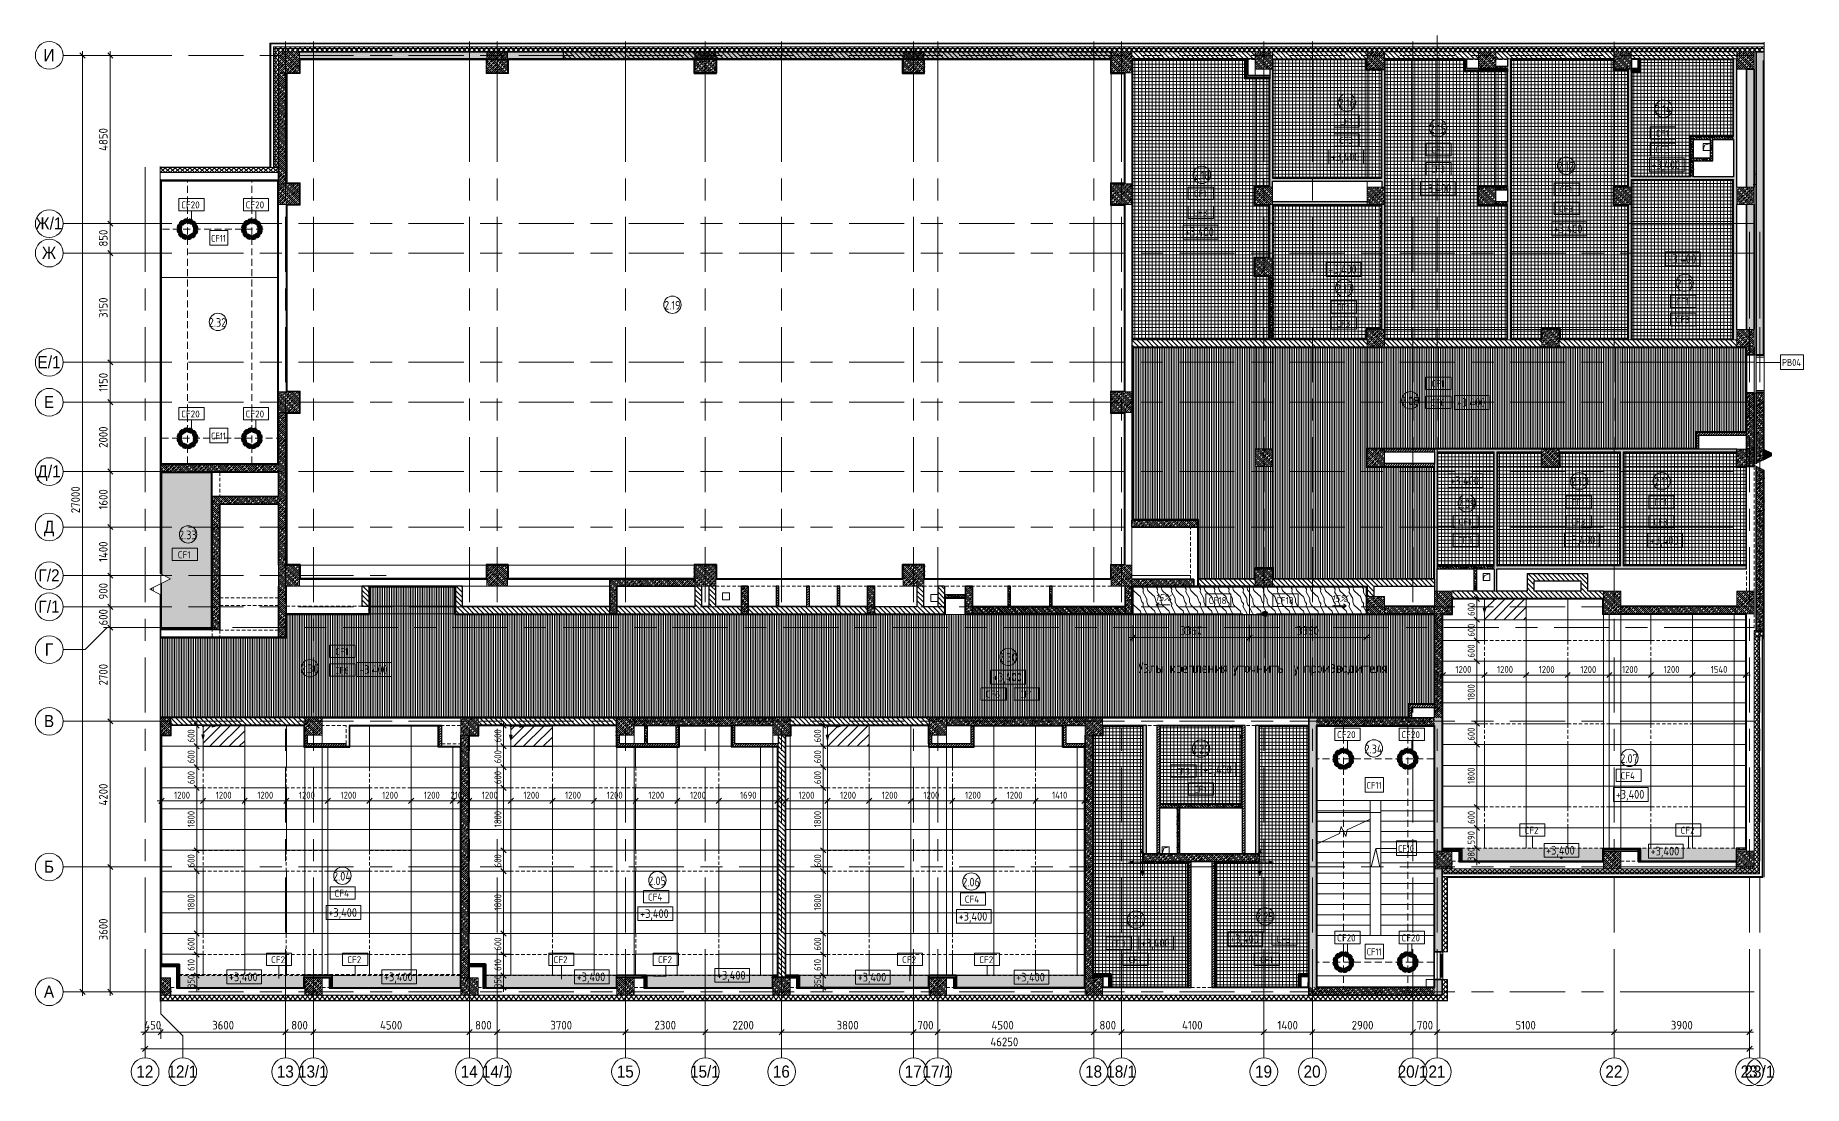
# Model space of a CAD drawing. Header units: millimetres. Extents: x 35146 to 234858, y -8553 to 29000.
# Drawn here: x 35146 to 86123, y -2706 to 27578 of the extents above; entities that cross this region are included whole.
import ezdxf

# ---------------------------------------------------------------- set-up
doc = ezdxf.new("R2010")
doc.units = ezdxf.units.MM
for name, pattern in [('200_ШТРИХ__ш1_п0_6_', [160, 100, -60]), ('ADSK_Штрих_ш2 п1', [300, 200, -100]), ('Осевая', [3175, 635, -476.25, 1587.5, -476.25])]:
    doc.linetypes.add(name, pattern=pattern)
for name, color, linetype, lineweight in [('0-1', 7, 'Continuous', 9), ('A-ANNO-DIMS', 7, 'Continuous', 9), ('A-ANNO-DIMS-100', 7, 'Continuous', 9), ('A-AREA-IDEN', 7, 'Continuous', 9), ('A-CLNG', 7, 'Continuous', 9), ('A-CLNG-IDEN', 7, 'Continuous', 9), ('A-CLNG-PATT', 7, 'Continuous', 9), ('A-DETL', 7, 'Continuous', 9), ('A-DETL-1', 7, 'ADSK_Штрих_ш2 п1', 9), ('A-DETL-GENF', 7, 'Continuous', 9), ('A-DETL-MBND', 7, '200_ШТРИХ__ш1_п0_6_', 9), ('A-DETL-MBND-1', 7, 'Continuous', 9), ('A-FLOR', 7, 'Continuous', 9), ('A-GENM', 7, 'Continuous', 9), ('A-GLAZ', 7, 'Continuous', 9), ('A-GLAZ-1', 7, 'Continuous', 13), ('A-GLAZ-CWMG', 7, 'Continuous', 9), ('A-GLAZ-CWMG-1', 7, 'Continuous', 25), ('A-WALL', 7, 'Continuous', 9), ('G-ANNO-DIMS', 7, 'Continuous', 9), ('G-ANNO-TEXT', 7, 'Continuous', 9), ('I-WALL', 7, 'Continuous', 9), ('S-COLS', 7, 'Continuous', 9), ('S-STRS-1', 7, 'Continuous', 9), ('S-STRS-MBND', 7, 'Continuous', 9), ('Оси', 7, 'Continuous', 9), ('Оси-1', 7, 'Continuous', 20), ('Оси-2', 7, 'Осевая', 9)]:
    doc.layers.add(name, color=color, linetype=linetype, lineweight=lineweight)
for name, color, linetype, lineweight, true_color in [('A-DETL-GENF-1', 1, 'Continuous', 9, 0xff0000), ('A-DETL-GENF-2', 7, 'Continuous', 9, 0x004000), ('A-WALL-1', 7, 'Continuous', 25, 0x3c3c3c), ('A-WALL-2', 7, 'Continuous', 13, 0x3c3c3c), ('A-WALL-3', 7, 'Continuous', 35, 0x3c3c3c), ('A-WALL-FNSH-1', 7, 'Continuous', 9, 0x3c3c3c), ('A-WALL-FNSH-2', 7, 'Continuous', 13, 0x3c3c3c), ('G-ANNO-TEXT-1', 7, 'Continuous', 9, 0x3c3c3c)]:
    doc.layers.add(name, color=color, linetype=linetype, lineweight=lineweight, true_color=true_color)
doc.styles.add('Arial', font='arial.ttf', dxfattribs={"width": 0.9, "height": 350})
doc.styles.add('GOST Common', font='GOST_Common.ttf', dxfattribs={"width": 0.9, "height": 250})
doc.styles.add('GOST Common_1', font='GOST_Common.ttf', dxfattribs={"height": 200})
doc.styles.add('GOST Common_2', font='GOST_Common.ttf', dxfattribs={"width": 0.9, "height": 300})
doc.styles.add('GOST Common_3', font='GOST_Common.ttf', dxfattribs={"width": 0.9, "height": 200})
doc.styles.add('ISOCPEUR', font='isocpeur.ttf', dxfattribs={"width": 0.9, "height": 250})
doc.styles.add('ISOCPEUR_1', font='isocpeur.ttf', dxfattribs={"width": 0.9, "height": 200})
doc.styles.add('ISOCPEUR_I', font='isocpeui.ttf', dxfattribs={"height": 200})
doc.dimstyles.new('ISO-2_0_0_9К_Средний_округл2', dxfattribs={"dimscale": 304.8, "dimtxt": 199.196235, "dimasz": 0.492126, "dimexe": 0.393701, "dimexo": 0, "dimgap": 0, "dimtad": 1, "dimdec": 0, "dimrnd": 10, "dimzin": 0, "dimdsep": 46, "dimtxsty": 'ISOCPEUR_1', "dimblk1": 'OBLIQUE', "dimblk2": 'OBLIQUE', "dimsah": 1, "dimcen": 0.09, "dimdle": 0.393701, "dimazin": 0, "dimtfac": 1, "dimtdec": 4, "dimtix": 1, "dimtmove": 0, "dimatfit": 3, "dimfxl": 1, "dimtvp": 1, "dimtolj": 1, "dimtzin": 0, "dimarcsym": 2})
doc.dimstyles.new('ISO-2_5_0_9К_БОЛЬШОЙ', dxfattribs={"dimscale": 304.8, "dimtxt": 248.995294, "dimasz": 0.492126, "dimexe": 0.393701, "dimexo": 0.984252, "dimgap": 0, "dimtad": 1, "dimdec": 0, "dimrnd": 10, "dimzin": 0, "dimdsep": 46, "dimtxsty": 'ISOCPEUR', "dimblk1": 'OBLIQUE', "dimblk2": 'OBLIQUE', "dimsah": 1, "dimcen": 0.09, "dimdle": 0.393701, "dimazin": 0, "dimtfac": 1, "dimtdec": 4, "dimtix": 1, "dimtmove": 0, "dimatfit": 3, "dimfxl": 1, "dimtvp": 1, "dimtolj": 1, "dimtzin": 0, "dimarcsym": 2})
doc.dimstyles.new('ISO-2_5_0_9К_БОЛЬШОЙ_1', dxfattribs={"dimscale": 304.8, "dimtxt": 248.995294, "dimasz": 0.492126, "dimexe": 0.393701, "dimexo": 0.984252, "dimgap": 0, "dimtad": 1, "dimdec": 0, "dimrnd": 10, "dimzin": 0, "dimdsep": 46, "dimtxsty": 'ISOCPEUR', "dimblk1": 'OBLIQUE', "dimblk2": 'OBLIQUE', "dimsah": 1, "dimcen": 0.09, "dimdle": 0.393701, "dimazin": 0, "dimtfac": 1, "dimtdec": 4, "dimtix": 1, "dimtmove": 2, "dimatfit": 3, "dimfxl": 1, "dimtvp": 1, "dimtolj": 1, "dimtzin": 0, "dimarcsym": 2})
pattern_1 = [(45, (0, 0), (-57.02463, 57.02463), []), (45, (57.025, 0), (-57.02463, 57.02463), [100.806, -20.161, 3.353, -16.808])]
pattern_2 = [(135, (0, 0), (-70.71068, -70.71068), [])]
pattern_3 = [(45, (0, 0), (-70.71068, 70.71068), []), (135, (0, 0), (-70.71068, -70.71068), [])]
pattern_4 = [(45, (0, 0), (-35.35534, 35.35534), [])]
pattern_5 = [(135, (0, 0), (-75.43415, -75.43415), [106.68, -17.78, 3.556, -17.78]), (135, (0, 75.39), (-75.43415, -75.43415), []), (50, (0, 0), (127.52922, -11.15758), [13.335, -146.685]), (355, (0, 0), (-24.66966, 133.74002), [10.668, -117.348]), (100.451, (10.63, -0.93), (102.85973, 122.58178), [11.333, -124.663]), (46.184, (0, 35.56), (189.75516, -29.43036), [20.002, -220.027]), (96.636, (15.81, 33.1), (166.1822, 173.1996), [17, -186.995]), (351.184, (0, 35.56), (166.18393, 173.19757), [16.002, -176.022]), (21, (17.78, 26.67), (106.13027, -71.58603), [13.335, -146.685]), (326, (17.78, 26.67), (43.26188, 128.93175), [10.668, -117.348]), (71.451, (26.62, 20.7), (149.39198, 57.34505), [11.333, -124.663]), (37.5, (0, 0), (2.162228, 59.188357), [3.353, -112.573, 3.353, -115.773, -117.793]), (37.5, (0, 0), (2.162228, 59.188357), [-235.052, 3.353, -114.44]), (7.5, (0, 0), (46.773857, 70.126152), [3.353, -64.567, 3.353, -109.906, -44.894]), (7.5, (0, 0), (46.773857, 70.126152), [-181.178, 3.353, -41.542]), (327.5, (-39.65, 0), (94.91367, -4.010093), [3.353, -41.097, 3.353, -135.331, -184.023]), (327.5, (-39.65, 0), (94.91367, -4.010093), [-183.134, 3.353, -180.67]), (317.5, (-57.43, 0), (103.69057, 17.79882), [3.353, -54.432, 3.353, -88.748, -130.683]), (317.5, (-57.43, 0), (103.69057, 17.79882), [-149.885, 3.353, -127.33])]
pattern_6 = [(0, (0, 0), (121.92, 30.48), [10.058, -81.382, 10.058, -81.382, -487.68]), (0, (0, 0), (121.92, 30.48), [-182.88, 10.058, -172.822, 10.058, -81.382, -213.36]), (0, (0, 0), (121.92, 30.48), [-457.2, 10.058, -50.902, 10.058, -142.342]), (120, (45.72, 15.24), (-87.356454, 90.345817), [10.058, -81.382, 10.058, -81.382, -487.68]), (120, (45.72, 15.24), (-87.356454, 90.345817), [-182.88, 10.058, -172.822, 10.058, -81.382, -213.36]), (120, (45.72, 15.24), (-87.356454, 90.345817), [-457.2, 10.058, -50.902, 10.058, -142.342]), (240, (60.96, 76.2), (-34.563546, -120.825817), [10.058, -81.382, 10.058, -81.382, -487.68]), (240, (60.96, 76.2), (-34.563546, -120.825817), [-182.88, 10.058, -172.822, 10.058, -81.382, -213.36]), (240, (60.96, 76.2), (-34.563546, -120.825817), [-457.2, 10.058, -50.902, 10.058, -142.342])]
pattern_7 = [(0, (44781, 7079.5), (0, 600), []), (90, (44781, 7079.5), (-1200, 7e-14), [])]
pattern_8 = [(180, (75720.5, 8329), (-7e-14, -600), []), (270, (75720.5, 8329), (1200, 7e-14), [])]
pattern_9 = [(180, (51981, 7679), (7e-14, -600), []), (270, (51981, 7679), (1200, 7e-14), [])]
pattern_10 = [(180, (46451, 5279.5), (-7e-14, -600), []), (270, (46451, 5279.5), (1200, 7e-14), [])]
pattern_11 = [(45, (0, 0), (-106.06602, 106.06602), []), (135, (0, 0), (-106.06602, -106.06602), [])]
pattern_12 = [(45, (0, 0), (-141.42136, 141.42136), [])]

msp = doc.modelspace()

# ---------------------------------------------------------------- texts
at = {"layer": 'A-AREA-IDEN', "char_height": 250, "attachment_point": 1, "style": 'GOST Common'}
for s, insert, width in [('2.16', (72716.9, 25750.6), 606.076), ('2.14', (81833.6, 25570.8), 627.721), ('2.15', (75340.1, 25016.4), 606.076), ('2.18', (68529.6, 23660.9), 606.076), ('2.12', (79034.4, 23927.4), 606.076), ('2.17', (72638.2, 20400.8), 606.076), ('2.13', (82454.5, 20551.2), 606.076), ('2.19', (53270, 19919.9), 606.076), ('2.32', (40144.3, 19424.9), 663.797), ('2.08', (74517.5, 17164), 663.797), ('2.10', (79411.2, 14831.1), 606.076), ('2.11', (81811, 14831.1), 548.354), ('2.09', (76145, 14197.7), 663.797), ('2.33', (39284.1, 13297.9), 663.797), ('2.30', (62932.7, 9766), 663.797), ('2.30', (42794.8, 9439.4), 663.797), ('2.26', (68484.5, 7120.2), 663.797), ('2.34', (73460.6, 7125.2), 685.443), ('2.07', (80835.6, 6850.2), 663.797), ('2.04', (43725.2, 3455.9), 685.443), ('2.05', (52812.1, 3324), 663.797), ('2.06', (61865.3, 3288.5), 663.797), ('2.24', (66602.1, 2190.6), 685.443), ('2.25', (70335.4, 2283.6), 663.797)]:
    msp.add_mtext(s, dxfattribs=dict(at, insert=insert, width=width))
at = {"layer": 'A-CLNG-IDEN', "char_height": 200, "attachment_point": 1, "style": 'GOST Common_1'}
for s, insert, width in [('CF1', (72747.1, 25199.2), 472.996), ('CF3', (72727.1, 24647.6), 521.097), ('CF1', (81862.6, 24850.3), 472.996), ('CF1', (75397.4, 24376.9), 472.996), ('CF3', (81842.6, 24376.9), 521.097), ('CF3', (75377.4, 23820.4), 521.097), ('CF1', (68542.2, 23111.6), 472.996), ('CF1', (79088.3, 23225.4), 472.996), ('CF20', (39349.6, 22789.6), 705.485), ('CF20', (41207.6, 22789.6), 705.485), ('CF3', (68522.2, 22564.3), 521.097), ('CF3', (79068.3, 22680.6), 521.097), ('CF1', (82445.4, 19998.4), 472.996), ('CF3', (72644.5, 19371.1), 521.097), ('CF1', (72664.5, 19833.2), 472.996), ('CF3', (82425.4, 19475.4), 521.097), ('CF1', (75395, 17635.6), 472.996), ('CF6', (75372, 17085.4), 529.114), ('CF20', (39349.6, 16760.1), 705.485), ('CF20', (41207.6, 16760.1), 705.485), ('CF1', (79439.2, 14211.9), 472.996), ('CF1', (81815.9, 14211.9), 472.996), ('CF1', (76177.1, 13649), 472.996), ('CF3', (79419.2, 13649), 521.097), ('CF3', (81795.9, 13649), 521.097), ('CF3', (76157.1, 13111.9), 521.097), ('CF1', (39251, 12700.9), 472.996), ('CF18', (68972.8, 11381.5), 649.367), ('CF18', (70912.6, 11381.5), 649.367), ('CF1', (43796.1, 9909.7), 472.996), ('CF6', (43773.1, 9367.7), 529.114), ('CF6', (62542.1, 8678.8), 529.114), ('CF1', (63518.8, 8678.8), 472.996), ('CF20', (72672.3, 7514.9), 705.485), ('CF20', (74527.6, 7514.9), 705.485), ('CF3', (68024.6, 6455.4), 521.097), ('CF4', (80845, 6328.4), 553.164), ('CF1', (68547.2, 5938.7), 472.996), ('CF2', (78076.4, 4755.8), 529.114), ('CF2', (82573.7, 4755.8), 529.114), ('CF4', (43772, 2939.2), 553.164), ('CF4', (52805.3, 2830.4), 553.164), ('CF4', (61939.2, 2768.2), 553.164), ('CF3', (70928, 1613.4), 521.097), ('CF20', (72672.3, 1654.9), 705.485), ('CF20', (74527.6, 1654.9), 705.485), ('CF2', (41941.7, 1025.9), 529.114), ('CF2', (44138.3, 1025.9), 529.114), ('CF2', (50085.8, 1025.9), 529.114), ('CF2', (53096.3, 1025.9), 529.114), ('CF2', (60132.5, 1025.9), 529.114), ('CF2', (62357.2, 1025.9), 529.114), ('CF3', (66160.2, 1492), 521.097), ('CF1', (66658.2, 1025.9), 472.996), ('CF1', (70445, 1025.9), 472.996)]:
    msp.add_mtext(s, dxfattribs=dict(at, insert=insert, width=width))
at = {"layer": 'G-ANNO-DIMS', "attachment_point": 1}
for s, insert, char_height, width, line_spacing_factor, style in [('+3,400', (72491.3, 24201.2), 250, 1055.976, 1.022761, 'GOST Common'), ('+3,400', (81735.3, 23970.5), 250, 1055.976, 1.022761, 'GOST Common'), ('+3,400', (75136.8, 23293.7), 250, 1055.976, 1.022761, 'GOST Common'), ('+3,400', (68292.3, 22032.4), 250, 1055.976, 1.022761, 'GOST Common'), ('+3,400', (78920.5, 22124.7), 250, 1055.976, 1.022761, 'GOST Common'), ('+3,400', (72414.4, 20955.8), 250, 1055.976, 1.022761, 'GOST Common'), ('+3,400', (82196.7, 21263.4), 250, 1055.976, 1.022761, 'GOST Common'), ('+3,400', (76118.1, 17117.4), 250, 1055.976, 1.022761, 'GOST Common'), ('+3,400', (75936.6, 14864.9), 250, 1055.976, 1.022761, 'GOST Common'), ('+3,400', (79289.7, 13157.6), 250, 1055.976, 1.022761, 'GOST Common'), ('+3,400', (81689.1, 13142.2), 250, 1055.976, 1.022761, 'GOST Common'), ('15%', (67423.8, 11467.5), 200, 571.276, 1.149209, 'ISOCPEUR_I'), ('15%', (72501.3, 11436.9), 200, 571.276, 1.149209, 'ISOCPEUR_I'), ('+3,400', (44477.5, 9418.6), 250, 1055.976, 1.022761, 'GOST Common'), ('+3,400', (62754.2, 9198.5), 250, 1055.976, 1.022761, 'GOST Common'), ('+3,400', (68813.6, 6532.6), 250, 1055.976, 1.022761, 'GOST Common'), ('+3,400', (80705.2, 5817.9), 250, 1055.976, 1.022761, 'GOST Common'), ('+3,400', (78698, 4204.4), 250, 1055.976, 1.022761, 'GOST Common'), ('+3,400', (81710.3, 4181.1), 250, 1055.976, 1.022761, 'GOST Common'), ('+3,400', (43591.5, 2410.9), 250, 1055.976, 1.022761, 'GOST Common'), ('+3,400', (52579.1, 2379.5), 250, 1055.976, 1.022761, 'GOST Common'), ('+3,400', (61762.9, 2301.5), 250, 1055.976, 1.022761, 'GOST Common'), ('+3,400', (67017.3, 1532.4), 250, 1055.976, 1.022761, 'GOST Common'), ('+3,400', (69590.9, 1653.7), 250, 1055.976, 1.022761, 'GOST Common'), ('+3,400', (40727, 555.3), 250, 1055.976, 1.022761, 'GOST Common'), ('+3,400', (45197.1, 555.3), 250, 1055.976, 1.022761, 'GOST Common'), ('+3,400', (50749.6, 555.3), 250, 1055.976, 1.022761, 'GOST Common'), ('+3,400', (54794.8, 601.4), 250, 1055.976, 1.022761, 'GOST Common'), ('+3,400', (58850.6, 546.4), 250, 1055.976, 1.022761, 'GOST Common'), ('+3,400', (63421.8, 546.4), 250, 1055.976, 1.022761, 'GOST Common')]:
    msp.add_mtext(s, dxfattribs=dict(at, insert=insert, char_height=char_height, width=width, line_spacing_factor=line_spacing_factor, style=style))
at = {"layer": 'G-ANNO-TEXT', "char_height": 300, "attachment_point": 1, "style": 'GOST Common_2'}
for s, insert, width in [('Узлы', (66938.3, 9494.9), 988.481), ('\\fGOST Common|b0|i0|c204|p34|;\\W.9; ', (67753.9, 9494.9), 115.443), ('крепления', (67849.2, 9494.9), 2092.404), ('\\fGOST Common|b0|i0|c204|p34|;\\W.9; ', (69575.6, 9494.9), 115.443), ('уточнить', (69670.8, 9494.9), 2005.822), ('\\fGOST Common|b0|i0|c204|p34|;\\W.9; ', (71325.8, 9494.9), 115.443), ('\\fGOST Common|b0|i0|c204|p34|;\\W.9;у', (71421, 9494.9), 230.886), ('\\fGOST Common|b0|i0|c204|p34|;\\W.9; ', (71611.5, 9494.9), 115.443), ('производителя', (71706.8, 9494.9), 3080.885)]:
    msp.add_mtext(s, dxfattribs=dict(at, insert=insert, width=width))
at = {"layer": 'G-ANNO-TEXT-1', "char_height": 200, "attachment_point": 1, "style": 'GOST Common_3'}
for s, insert, width in [('CF11', (40212.3, 21825.5), 533.924), ('PB04', (85499.7, 18245.2), 699.873), ('CF11', (40212.3, 16125.5), 533.924), ('CF11', (73525.6, 6051.9), 533.924), ('CF10', (74430.4, 4229.5), 584.43), ('CF11', (73525.6, 1251.9), 533.924)]:
    msp.add_mtext(s, dxfattribs=dict(at, insert=insert, width=width))
at = {"layer": 'Оси', "char_height": 350, "attachment_point": 1, "style": 'Arial'}
for s, insert, width in [('\\fArial|b0|i0|c204|p34|;\\W.9;И', (35381.7, 27181), 389.62), ('\\fArial|b0|i0|c204|p34|;\\W.9;Ж', (35149.5, 22331), 497.848), ('/1', (35560.3, 22331), 454.557), ('\\fArial|b0|i0|c204|p34|;\\W.9;Ж', (35337.2, 21481), 497.848), ('\\fArial|b0|i0|c204|p34|;\\W.9;Е', (35206.2, 18331), 360.759), ('/1', (35503.9, 18331), 454.557), ('\\fArial|b0|i0|c204|p34|;\\W.9;Е', (35393.4, 17181), 360.759), ('\\fArial|b0|i0|c204|p34|;\\W.9;Д', (35203.1, 15181), 367.975), ('/1', (35506.7, 15181), 454.557), ('\\fArial|b0|i0|c204|p34|;\\W.9;Д', (35390.7, 13581), 367.975), ('\\fArial|b0|i0|c204|p34|;\\W.9;Г', (35232.8, 12181), 295.823), ('/2', (35476.9, 12181), 454.557), ('\\fArial|b0|i0|c204|p34|;\\W.9;Г', (35232.8, 11281), 295.823), ('/1', (35476.9, 11281), 454.557), ('\\fArial|b0|i0|c204|p34|;\\W.9;Г', (35420.4, 10046), 295.823), ('\\fArial|b0|i0|c204|p34|;\\W.9;В', (35393.4, 7981), 360.759), ('\\fArial|b0|i0|c204|p34|;\\W.9;Б', (35396.6, 3781), 353.544), ('\\fArial|b0|i0|c204|p34|;\\W.9;А', (35393.4, 181), 360.759), ('12', (38057.4, -2125.6), 606.076), ('12/1', (38954.7, -2125.6), 1060.633), ('13', (42107.4, -2125.6), 606.076), ('13/1', (42719.7, -2125.6), 1060.633), ('14', (47407.4, -2125.6), 606.076), ('14/1', (48019.7, -2125.6), 1060.633), ('15', (51907.4, -2125.6), 606.076), ('15/1', (54019.7, -2125.6), 1060.633), ('16', (56407.4, -2125.6), 606.076), ('17', (60207.4, -2125.6), 606.076), ('17/1', (60719.7, -2125.6), 1060.633), ('18', (65407.4, -2125.6), 606.076), ('18/1', (66019.7, -2125.6), 1060.633), ('19', (70307.4, -2125.6), 606.076), ('20', (71707.4, -2125.6), 606.076), ('20/1', (74419.7, -2125.6), 1060.633), ('21', (75307.4, -2125.6), 606.076), ('22', (80407.4, -2125.6), 606.076), ('23', (84307.4, -2125.6), 606.076), ('23/1', (84419.7, -2125.6), 1060.633)]:
    msp.add_mtext(s, dxfattribs=dict(at, insert=insert, width=width))

# ---------------------------------------------------------------- blocks, each defined once
blk = doc.blocks.new('BSC_Колонна _Прямоугольная - 500х500-23286270-План потолков с обозначением видов отделки и геометрии 2 этажа в осях 12-23')
at = {"layer": 'S-COLS'}
h = blk.add_hatch(dxfattribs=at)
h.set_pattern_fill('FP_1', color=256, style=0, pattern_type=2)
h.set_pattern_definition([(45, (-38790, -7650), (-57.02463, 57.02463), []), (45, (-38732.975, -7650), (-57.02463, 57.02463), [100.806, -20.161, 3.353, -16.808])])
h.paths.add_polyline_path([(-47, -250), (250, -250), (250, 250), (-47, 250), (-47, 211)])
for p, q in [((250, 250), (-47, 250)), ((250, -250), (250, 250)), ((-47, -250), (250, -250))]:
    blk.add_line(p, q, dxfattribs=at)
blk = doc.blocks.new('BSC_Колонна _Прямоугольная - 500х500-V1-План потолков с обозначением видов отделки и геометрии 2 этажа в осях 12-23')
at = {"layer": 'S-COLS'}
h = blk.add_hatch(dxfattribs=at)
h.set_pattern_fill('FP_2', color=256, style=0, pattern_type=2)
h.set_pattern_definition([(45, (-43160, -7650), (-57.02463, 57.02463), []), (45, (-43102.975, -7650), (-57.02463, 57.02463), [100.806, -20.161, 3.353, -16.808])])
h.paths.add_polyline_path([(-250, -250), (250, -250), (250, 250), (-250, 250)])
for p, q in [((250, 250), (-250, 250)), ((-250, 250), (-250, -250)), ((250, -250), (250, 250)), ((-250, -250), (250, -250))]:
    blk.add_line(p, q, dxfattribs=at)
blk = doc.blocks.new('BSC_Колонна _Прямоугольная - 500х500-V2-План потолков с обозначением видов отделки и геометрии 2 этажа в осях 12-23')
at = {"layer": 'S-COLS'}
h = blk.add_hatch(dxfattribs=at)
h.set_pattern_fill('FP_3', color=256, style=0, pattern_type=2)
h.set_pattern_definition([(45, (-47660, -7650), (-57.02463, 57.02463), []), (45, (-47602.975, -7650), (-57.02463, 57.02463), [100.806, -20.161, 3.353, -16.808])])
h.paths.add_polyline_path([(-250, -250), (250, -250), (250, 250), (-250, 250)])
for p, q in [((250, 250), (-250, 250)), ((-250, 250), (-250, -250)), ((250, -250), (250, 250)), ((-250, -250), (250, -250))]:
    blk.add_line(p, q, dxfattribs=at)
blk = doc.blocks.new('BSC_Колонна _Прямоугольная - 500х500-V3-План потолков с обозначением видов отделки и геометрии 2 этажа в осях 12-23')
at = {"layer": 'S-COLS'}
h = blk.add_hatch(dxfattribs=at)
h.set_pattern_fill('FP_4', color=256, style=0, pattern_type=2)
h.set_pattern_definition([(45, (-52160, -7650), (-57.02463, 57.02463), []), (45, (-52102.975, -7650), (-57.02463, 57.02463), [100.806, -20.161, 3.353, -16.808])])
h.paths.add_polyline_path([(-250, -250), (250, -250), (250, 250), (-250, 250)])
for p, q in [((250, 250), (-250, 250)), ((-250, 250), (-250, -250)), ((250, -250), (250, 250)), ((-250, -250), (250, -250))]:
    blk.add_line(p, q, dxfattribs=at)
blk = doc.blocks.new('BSC_Колонна _Прямоугольная - 500х500-V4-План потолков с обозначением видов отделки и геометрии 2 этажа в осях 12-23')
at = {"layer": 'S-COLS'}
h = blk.add_hatch(dxfattribs=at)
h.set_pattern_fill('FP_5', color=256, style=0, pattern_type=2)
h.set_pattern_definition([(45, (-61160, -7650), (-57.02463, 57.02463), []), (45, (-61102.975, -7650), (-57.02463, 57.02463), [100.806, -20.161, 3.353, -16.808])])
h.paths.add_polyline_path([(-250, -250), (250, -250), (250, 250), (-250, 250)])
for p, q in [((250, 250), (-250, 250)), ((-250, 250), (-250, -250)), ((250, -250), (250, 250)), ((-250, -250), (250, -250))]:
    blk.add_line(p, q, dxfattribs=at)
blk = doc.blocks.new('BSC_Колонна _Прямоугольная - 500х500-V5-План потолков с обозначением видов отделки и геометрии 2 этажа в осях 12-23')
at = {"layer": 'S-COLS'}
h = blk.add_hatch(dxfattribs=at)
h.set_pattern_fill('FP_6', color=256, style=0, pattern_type=2)
h.set_pattern_definition([(45, (-38790, -150), (-57.02463, 57.02463), []), (45, (-38732.975, -150), (-57.02463, 57.02463), [100.806, -20.161, 3.353, -16.808])])
h.paths.add_polyline_path([(-47, -250), (250, -250), (250, 250), (-47, 250), (-47, 183)])
for p, q in [((250, 250), (-47, 250)), ((250, -250), (250, 250)), ((-47, -250), (250, -250))]:
    blk.add_line(p, q, dxfattribs=at)
blk = doc.blocks.new('BSC_Колонна _Прямоугольная - 500х500-V6-План потолков с обозначением видов отделки и геометрии 2 этажа в осях 12-23')
at = {"layer": 'S-COLS'}
h = blk.add_hatch(dxfattribs=at)
h.set_pattern_fill('FP_7', color=256, style=0, pattern_type=2)
h.set_pattern_definition([(45, (-43160, -150), (-57.02463, 57.02463), []), (45, (-43102.975, -150), (-57.02463, 57.02463), [100.806, -20.161, 3.353, -16.808])])
h.paths.add_polyline_path([(-250, -250), (250, -250), (250, 250), (-250, 250), (-250, 183)])
for p, q in [((250, 250), (-250, 250)), ((-250, 250), (-250, -250)), ((250, -250), (250, 250)), ((-250, -250), (250, -250))]:
    blk.add_line(p, q, dxfattribs=at)
blk = doc.blocks.new('BSC_Колонна _Прямоугольная - 500х500-V7-План потолков с обозначением видов отделки и геометрии 2 этажа в осях 12-23')
at = {"layer": 'S-COLS'}
h = blk.add_hatch(dxfattribs=at)
h.set_pattern_fill('FP_8', color=256, style=0, pattern_type=2)
h.set_pattern_definition([(45, (-47660, -150), (-57.02463, 57.02463), []), (45, (-47602.975, -150), (-57.02463, 57.02463), [100.806, -20.161, 3.353, -16.808])])
h.paths.add_polyline_path([(-250, -250), (250, -250), (250, 250), (-250, 250), (-250, 183)])
for p, q in [((250, 250), (-250, 250)), ((-250, 250), (-250, -250)), ((250, -250), (250, 250)), ((-250, -250), (250, -250))]:
    blk.add_line(p, q, dxfattribs=at)
blk = doc.blocks.new('BSC_Колонна _Прямоугольная - 500х500-V8-План потолков с обозначением видов отделки и геометрии 2 этажа в осях 12-23')
at = {"layer": 'S-COLS'}
h = blk.add_hatch(dxfattribs=at)
h.set_pattern_fill('FP_9', color=256, style=0, pattern_type=2)
h.set_pattern_definition([(45, (-52160, -150), (-57.02463, 57.02463), []), (45, (-52102.975, -150), (-57.02463, 57.02463), [100.806, -20.161, 3.353, -16.808])])
h.paths.add_polyline_path([(-250, -250), (250, -250), (250, 250), (-250, 250), (-250, 183)])
for p, q in [((250, 250), (-250, 250)), ((-250, 250), (-250, -250)), ((250, -250), (250, 250)), ((-250, -250), (250, -250))]:
    blk.add_line(p, q, dxfattribs=at)
blk = doc.blocks.new('BSC_Колонна _Прямоугольная - 500х500-V9-План потолков с обозначением видов отделки и геометрии 2 этажа в осях 12-23')
at = {"layer": 'S-COLS'}
h = blk.add_hatch(dxfattribs=at)
h.set_pattern_fill('FP_10', color=256, style=0, pattern_type=2)
h.set_pattern_definition([(45, (-61160, -150), (-57.02463, 57.02463), []), (45, (-61102.975, -150), (-57.02463, 57.02463), [100.806, -20.161, 3.353, -16.808])])
h.paths.add_polyline_path([(-250, -250), (250, -250), (250, 250), (-250, 250), (-250, 183)])
for p, q in [((250, 250), (-250, 250)), ((-250, 250), (-250, -250)), ((250, -250), (250, 250)), ((-250, -250), (250, -250))]:
    blk.add_line(p, q, dxfattribs=at)
blk = doc.blocks.new('BSC_Колонна _Прямоугольная - 500х500-V10-План потолков с обозначением видов отделки и геометрии 2 этажа в осях 12-23')
at = {"layer": 'S-COLS'}
h = blk.add_hatch(dxfattribs=at)
h.set_pattern_fill('FP_11', color=256, style=0, pattern_type=2)
h.set_pattern_definition([(45, (-65660, -150), (-57.02463, 57.02463), []), (45, (-65602.975, -150), (-57.02463, 57.02463), [100.806, -20.161, 3.353, -16.808])])
h.paths.add_polyline_path([(-250, -250), (250, -250), (250, 250), (-250, 250), (-250, 183)])
for p, q in [((250, 250), (-250, 250)), ((-250, 250), (-250, -250)), ((250, -250), (250, 250)), ((-250, -250), (250, -250))]:
    blk.add_line(p, q, dxfattribs=at)
blk = doc.blocks.new('BSC_Колонна _Прямоугольная - 500х500-V11-План потолков с обозначением видов отделки и геометрии 2 этажа в осях 12-23')
at = {"layer": 'S-COLS'}
h = blk.add_hatch(dxfattribs=at)
h.set_pattern_fill('FP_12', color=256, style=0, pattern_type=2)
h.set_pattern_definition([(45, (-75730, -3800), (-57.02463, 57.02463), []), (45, (-75672.975, -3800), (-57.02463, 57.02463), [100.806, -20.161, 3.353, -16.808])])
h.paths.add_polyline_path([(-250, -250), (250, -250), (250, 250), (-250, 250), (-250, 8)])
for p, q in [((250, 250), (-250, 250)), ((-250, 250), (-250, -250)), ((250, -250), (250, 250)), ((-250, -250), (250, -250))]:
    blk.add_line(p, q, dxfattribs=at)
blk = doc.blocks.new('BSC_Колонна _Прямоугольная - 500х500-V12-План потолков с обозначением видов отделки и геометрии 2 этажа в осях 12-23')
at = {"layer": 'S-COLS'}
h = blk.add_hatch(dxfattribs=at)
h.set_pattern_fill('FP_13', color=256, style=0, pattern_type=2)
h.set_pattern_definition([(45, (-80600, -3800), (-57.02463, 57.02463), []), (45, (-80542.975, -3800), (-57.02463, 57.02463), [100.806, -20.161, 3.353, -16.808])])
h.paths.add_polyline_path([(-250, -250), (250, -250), (250, 250), (-250, 250), (-250, 8)])
for p, q in [((250, 250), (-250, 250)), ((-250, 250), (-250, -250)), ((250, -250), (250, 250)), ((-250, -250), (250, -250))]:
    blk.add_line(p, q, dxfattribs=at)
blk = doc.blocks.new('BSC_Колонна _Прямоугольная - 500х500-V13-План потолков с обозначением видов отделки и геометрии 2 этажа в осях 12-23')
at = {"layer": 'S-COLS'}
h = blk.add_hatch(dxfattribs=at)
h.set_pattern_fill('FP_14', color=256, style=0, pattern_type=2)
h.set_pattern_definition([(45, (-65660, -7650), (-57.02463, 57.02463), []), (45, (-65602.975, -7650), (-57.02463, 57.02463), [100.806, -20.161, 3.353, -16.808])])
h.paths.add_polyline_path([(-250, -250), (250, -250), (250, 250), (-250, 250)])
for p, q in [((250, 250), (-250, 250)), ((-250, 250), (-250, -250)), ((250, -250), (250, 250)), ((-250, -250), (250, -250))]:
    blk.add_line(p, q, dxfattribs=at)
blk = doc.blocks.new('BSC_Колонна _Прямоугольная - 600х600-23205240-План потолков с обозначением видов отделки и геометрии 2 этажа в осях 12-23')
at = {"layer": 'S-COLS'}
h = blk.add_hatch(dxfattribs=at)
h.set_pattern_fill('FP_15', color=256, style=0, pattern_type=2)
h.set_pattern_definition([(45, (-66460, -12000), (-57.02463, 57.02463), []), (45, (-66402.975, -12000), (-57.02463, 57.02463), [100.806, -20.161, 3.353, -16.808])])
h.paths.add_polyline_path([(-300, -300), (300, -300), (300, 300), (-300, 300), (-300, -85)])
for p, q in [((300, 300), (-300, 300)), ((-300, 300), (-300, -300)), ((300, -300), (300, 300)), ((-300, -300), (300, -300))]:
    blk.add_line(p, q, dxfattribs=at)
blk = doc.blocks.new('BSC_Колонна _Прямоугольная - 600х600-V14-План потолков с обозначением видов отделки и геометрии 2 этажа в осях 12-23')
at = {"layer": 'S-COLS'}
h = blk.add_hatch(dxfattribs=at)
h.set_pattern_fill('FP_16', color=256, style=0, pattern_type=2)
h.set_pattern_definition([(45, (-66460, -17000), (-57.02463, 57.02463), []), (45, (-66402.975, -17000), (-57.02463, 57.02463), [100.806, -20.161, 3.353, -16.808])])
h.paths.add_polyline_path([(-300, -300), (300, -300), (300, 300), (-300, 300)])
for p, q in [((300, 300), (-300, 300)), ((-300, 300), (-300, -300)), ((300, -300), (300, 300)), ((-300, -300), (300, -300))]:
    blk.add_line(p, q, dxfattribs=at)
blk = doc.blocks.new('BSC_Колонна _Прямоугольная - 500х500-23287078-План потолков с обозначением видов отделки и геометрии 2 этажа в осях 12-23')
at = {"layer": 'S-COLS'}
h = blk.add_hatch(dxfattribs=at)
h.set_pattern_fill('FP_18', color=256, style=0, pattern_type=2)
h.set_pattern_definition([(45, (-84450, -22950), (-57.02463, 57.02463), []), (45, (-84392.975, -22950), (-57.02463, 57.02463), [100.806, -20.161, 3.353, -16.808])])
h.paths.add_polyline_path([(-250, -250), (250, -250), (250, 250), (-250, 250)])
for p, q in [((250, 250), (-250, 250)), ((-250, 250), (-250, -250)), ((250, -250), (250, 250)), ((-250, -250), (250, -250))]:
    blk.add_line(p, q, dxfattribs=at)
blk = doc.blocks.new('BSC_Колонна _Прямоугольная - 600х600-23205375-План потолков с обозначением видов отделки и геометрии 2 этажа в осях 12-23')
at = {"layer": 'S-COLS'}
h = blk.add_hatch(dxfattribs=at)
h.set_pattern_fill('FP_22', color=256, style=0, pattern_type=2)
h.set_pattern_definition([(45, (-54460, -12000), (-57.02463, 57.02463), []), (45, (-54402.975, -12000), (-57.02463, 57.02463), [100.806, -20.161, 3.353, -16.808])])
h.paths.add_polyline_path([(-300, -300), (300, -300), (300, 300), (-300, 300)])
for p, q in [((300, 300), (-300, 300)), ((-300, 300), (-300, -300)), ((300, -300), (300, 300)), ((-300, -300), (300, -300))]:
    blk.add_line(p, q, dxfattribs=at)
blk = doc.blocks.new('BSC_Колонна _Прямоугольная - 600х600-V15-План потолков с обозначением видов отделки и геометрии 2 этажа в осях 12-23')
at = {"layer": 'S-COLS'}
h = blk.add_hatch(dxfattribs=at)
h.set_pattern_fill('FP_23', color=256, style=0, pattern_type=2)
h.set_pattern_definition([(45, (-42460, -26800), (-57.02463, 57.02463), []), (45, (-42402.975, -26800), (-57.02463, 57.02463), [100.806, -20.161, 3.353, -16.808])])
h.paths.add_polyline_path([(-300, -300), (300, -300), (300, 300), (-300, 300), (-300, 171)])
for p, q in [((300, 300), (-300, 300)), ((-300, 300), (-300, -300)), ((300, -300), (300, 300)), ((-300, -300), (300, -300))]:
    blk.add_line(p, q, dxfattribs=at)
blk = doc.blocks.new('BSC_Колонна _Прямоугольная - 500х500-V16-План потолков с обозначением видов отделки и геометрии 2 этажа в осях 12-23')
at = {"layer": 'S-COLS'}
h = blk.add_hatch(dxfattribs=at)
h.set_pattern_fill('FP_25', color=256, style=0, pattern_type=2)
h.set_pattern_definition([(45, (-56660, -150), (-57.02463, 57.02463), []), (45, (-56602.975, -150), (-57.02463, 57.02463), [100.806, -20.161, 3.353, -16.808])])
h.paths.add_polyline_path([(-250, -250), (250, -250), (250, 250), (-250, 250), (-250, 183)])
for p, q in [((250, 250), (-250, 250)), ((-250, 250), (-250, -250)), ((250, -250), (250, 250)), ((-250, -250), (250, -250))]:
    blk.add_line(p, q, dxfattribs=at)
blk = doc.blocks.new('BSC_Колонна _Прямоугольная - 500х500-V17-План потолков с обозначением видов отделки и геометрии 2 этажа в осях 12-23')
at = {"layer": 'S-COLS'}
h = blk.add_hatch(dxfattribs=at)
h.set_pattern_fill('FP_26', color=256, style=0, pattern_type=2)
h.set_pattern_definition([(45, (-56660, -7650), (-57.02463, 57.02463), []), (45, (-56602.975, -7650), (-57.02463, 57.02463), [100.806, -20.161, 3.353, -16.808])])
h.paths.add_polyline_path([(-250, -250), (250, -250), (250, 250), (-250, 250)])
for p, q in [((250, 250), (-250, 250)), ((-250, 250), (-250, -250)), ((250, -250), (250, 250)), ((-250, -250), (250, -250))]:
    blk.add_line(p, q, dxfattribs=at)
blk = doc.blocks.new('BSC_Колонна _Прямоугольная - 600х600-V18-План потолков с обозначением видов отделки и геометрии 2 этажа в осях 12-23')
at = {"layer": 'S-COLS'}
h = blk.add_hatch(dxfattribs=at)
h.set_pattern_fill('FP_27', color=256, style=0, pattern_type=2)
h.set_pattern_definition([(45, (-42460, -17000), (-57.02463, 57.02463), []), (45, (-42402.975, -17000), (-57.02463, 57.02463), [100.806, -20.161, 3.353, -16.808])])
h.paths.add_polyline_path([(-300, -300), (300, -300), (300, 300), (-300, 300)])
for p, q in [((300, 300), (-300, 300)), ((-300, 300), (-300, -300)), ((300, -300), (300, 300)), ((-300, -300), (300, -300))]:
    blk.add_line(p, q, dxfattribs=at)
blk = doc.blocks.new('BSC_Колонна _Прямоугольная - 600х600-V19-План потолков с обозначением видов отделки и геометрии 2 этажа в осях 12-23')
at = {"layer": 'S-COLS'}
h = blk.add_hatch(dxfattribs=at)
h.set_pattern_fill('FP_28', color=256, style=0, pattern_type=2)
h.set_pattern_definition([(45, (-42460, -23000), (-57.02463, 57.02463), []), (45, (-42402.975, -23000), (-57.02463, 57.02463), [100.806, -20.161, 3.353, -16.808])])
h.paths.add_polyline_path([(-300, -300), (300, -300), (300, 300), (-300, 300)])
for p, q in [((300, 300), (-300, 300)), ((-300, 300), (-300, -300)), ((300, -300), (300, 300)), ((-300, -300), (300, -300))]:
    blk.add_line(p, q, dxfattribs=at)
blk = doc.blocks.new('BSC_Колонна _Прямоугольная - 600х600-V20-План потолков с обозначением видов отделки и геометрии 2 этажа в осях 12-23')
at = {"layer": 'S-COLS'}
h = blk.add_hatch(dxfattribs=at)
h.set_pattern_fill('FP_29', color=256, style=0, pattern_type=2)
h.set_pattern_definition([(45, (-60460, -12000), (-57.02463, 57.02463), []), (45, (-60402.975, -12000), (-57.02463, 57.02463), [100.806, -20.161, 3.353, -16.808])])
h.paths.add_polyline_path([(-172, -300), (300, -300), (300, 300), (-300, 300), (-300, -300)])
for p, q in [((300, 300), (-300, 300)), ((-300, 300), (-300, -300)), ((300, -300), (300, 300)), ((-300, -300), (300, -300))]:
    blk.add_line(p, q, dxfattribs=at)
blk = doc.blocks.new('BSC_Колонна _Прямоугольная - 500х500-V21-План потолков с обозначением видов отделки и геометрии 2 этажа в осях 12-23')
at = {"layer": 'S-COLS'}
h = blk.add_hatch(dxfattribs=at)
h.set_pattern_fill('FP_30', color=256, style=0, pattern_type=2)
h.set_pattern_definition([(45, (-77000, -22950), (-57.02463, 57.02463), []), (45, (-76942.975, -22950), (-57.02463, 57.02463), [100.806, -20.161, 3.353, -16.808])])
h.paths.add_polyline_path([(-250, -250), (250, -250), (250, 250), (-250, 250)])
for p, q in [((250, 250), (-250, 250)), ((-250, 250), (-250, -250)), ((250, -250), (250, 250)), ((-250, -250), (250, -250))]:
    blk.add_line(p, q, dxfattribs=at)
blk = doc.blocks.new('BSC_Колонна _Прямоугольная - 500х500-V22-План потолков с обозначением видов отделки и геометрии 2 этажа в осях 12-23')
at = {"layer": 'S-COLS'}
h = blk.add_hatch(dxfattribs=at)
h.set_pattern_fill('FP_31', color=256, style=0, pattern_type=2)
h.set_pattern_definition([(45, (-73790, -22950), (-57.02463, 57.02463), []), (45, (-73732.975, -22950), (-57.02463, 57.02463), [100.806, -20.161, 3.353, -16.808])])
h.paths.add_polyline_path([(-250, -250), (250, -250), (250, 250), (-250, 250)])
for p, q in [((250, 250), (-250, 250)), ((-250, 250), (-250, -250)), ((250, -250), (250, 250)), ((-250, -250), (250, -250))]:
    blk.add_line(p, q, dxfattribs=at)
blk = doc.blocks.new('BSC_Колонна _Прямоугольная - 500х500-V23-План потолков с обозначением видов отделки и геометрии 2 этажа в осях 12-23')
at = {"layer": 'S-COLS'}
h = blk.add_hatch(dxfattribs=at)
h.set_pattern_fill('FP_32', color=256, style=0, pattern_type=2)
h.set_pattern_definition([(45, (-70560, -22950), (-57.02463, 57.02463), []), (45, (-70502.975, -22950), (-57.02463, 57.02463), [100.806, -20.161, 3.353, -16.808])])
h.paths.add_polyline_path([(-250, -250), (250, -250), (250, 250), (-250, 250)])
for p, q in [((250, 250), (-250, 250)), ((-250, 250), (-250, -250)), ((250, -250), (250, 250)), ((-250, -250), (250, -250))]:
    blk.add_line(p, q, dxfattribs=at)
blk = doc.blocks.new('120_Окно_СКБ_1Ст - 120_Окно_СКБ_1Ст 800х2500 EI30-23532001-План потолков с обозначением видов отделки и геометрии 2 этажа в осях 12-23')
at = {"layer": 'A-GLAZ'}
for p, q in [((400, -57), (-400, -57)), ((-400, -127), (400, -127)), ((330, -87), (-330, -87)), ((330, -97), (-330, -97))]:
    blk.add_line(p, q, dxfattribs=at)
at = {"layer": 'A-GLAZ-1'}
for p, q in [((-400, -127), (-400, -57)), ((-400, -57), (-330, -57)), ((-330, -127), (-400, -127)), ((-330, -57), (-330, -127)), ((330, -127), (330, -57)), ((330, -57), (400, -57)), ((400, -127), (330, -127)), ((400, -57), (400, -127))]:
    blk.add_line(p, q, dxfattribs=at)
blk = doc.blocks.new('BSC_Колонна _Прямоугольная - 650х500-23287315-План потолков с обозначением видов отделки и геометрии 2 этажа в осях 12-23')
at = {"layer": 'S-COLS'}
h = blk.add_hatch(dxfattribs=at)
h.set_pattern_fill('FP_33', color=256, style=0, pattern_type=2)
h.set_pattern_definition([(135, (11225, -75730), (-57.02463, -57.02463), []), (135, (11225, -75672.975), (-57.02463, -57.02463), [100.806, -20.161, 3.353, -16.808])])
h.paths.add_polyline_path([(325, -50), (325, 250), (-325, 250), (-325, -250), (325, -250)])
for p, q in [((325, 250), (-325, 250)), ((-325, 250), (-325, -250)), ((325, -250), (325, 250)), ((-325, -250), (325, -250))]:
    blk.add_line(p, q, dxfattribs=at)
blk = doc.blocks.new('BSC_Колонна _Прямоугольная - 500х500-V24-План потолков с обозначением видов отделки и геометрии 2 этажа в осях 12-23')
at = {"layer": 'S-COLS'}
h = blk.add_hatch(dxfattribs=at)
h.set_pattern_fill('FP_34', color=256, style=0, pattern_type=2)
h.set_pattern_definition([(45, (-73790, -11150), (-57.02463, 57.02463), []), (45, (-73732.975, -11150), (-57.02463, 57.02463), [100.806, -20.161, 3.353, -16.808])])
h.paths.add_polyline_path([(-250, -250), (250, -250), (250, 250), (-250, 250)])
for p, q in [((250, 250), (-250, 250)), ((-250, 250), (-250, -250)), ((250, -250), (250, 250)), ((-250, -250), (250, -250))]:
    blk.add_line(p, q, dxfattribs=at)
blk = doc.blocks.new('BSC_Колонна _Прямоугольная - 500х500-V25-План потолков с обозначением видов отделки и геометрии 2 этажа в осях 12-23')
at = {"layer": 'S-COLS'}
h = blk.add_hatch(dxfattribs=at)
h.set_pattern_fill('FP_35', color=256, style=0, pattern_type=2)
h.set_pattern_definition([(45, (-70560, -15400), (-57.02463, 57.02463), []), (45, (-70502.975, -15400), (-57.02463, 57.02463), [100.806, -20.161, 3.353, -16.808])])
h.paths.add_polyline_path([(-250, -250), (250, -250), (250, 250), (-250, 250), (-250, -11)])
for p, q in [((250, 250), (-250, 250)), ((-250, 250), (-250, -250)), ((250, -250), (250, 250)), ((-250, -250), (250, -250))]:
    blk.add_line(p, q, dxfattribs=at)
blk = doc.blocks.new('BSC_Колонна _Прямоугольная - 500х500-V26-План потолков с обозначением видов отделки и геометрии 2 этажа в осях 12-23')
at = {"layer": 'S-COLS'}
h = blk.add_hatch(dxfattribs=at)
h.set_pattern_fill('FP_36', color=256, style=0, pattern_type=2)
h.set_pattern_definition([(45, (-73790, -15400), (-57.02463, 57.02463), []), (45, (-73732.975, -15400), (-57.02463, 57.02463), [100.806, -20.161, 3.353, -16.808])])
h.paths.add_polyline_path([(-250, -250), (250, -250), (250, 250), (-250, 250), (-250, -11)])
for p, q in [((250, 250), (-250, 250)), ((-250, 250), (-250, -250)), ((250, -250), (250, 250)), ((-250, -250), (250, -250))]:
    blk.add_line(p, q, dxfattribs=at)
blk = doc.blocks.new('BSC_Колонна _Прямоугольная - 500х500-V27-План потолков с обозначением видов отделки и геометрии 2 этажа в осях 12-23')
at = {"layer": 'S-COLS'}
h = blk.add_hatch(dxfattribs=at)
h.set_pattern_fill('FP_37', color=256, style=0, pattern_type=2)
h.set_pattern_definition([(45, (-78830, -15400), (-57.02463, 57.02463), []), (45, (-78772.975, -15400), (-57.02463, 57.02463), [100.806, -20.161, 3.353, -16.808])])
h.paths.add_polyline_path([(-250, -250), (250, -250), (250, 250), (-250, 250), (-250, -11)])
for p, q in [((250, 250), (-250, 250)), ((-250, 250), (-250, -250)), ((250, -250), (250, 250)), ((-250, -250), (250, -250))]:
    blk.add_line(p, q, dxfattribs=at)
blk = doc.blocks.new('BSC_Колонна _Прямоугольная - 500х500-V29-План потолков с обозначением видов отделки и геометрии 2 этажа в осях 12-23')
at = {"layer": 'S-COLS'}
h = blk.add_hatch(dxfattribs=at)
h.set_pattern_fill('FP_38', color=256, style=0, pattern_type=2)
h.set_pattern_definition([(45, (-70560, -20900), (-57.02463, 57.02463), []), (45, (-70502.975, -20900), (-57.02463, 57.02463), [100.806, -20.161, 3.353, -16.808])])
h.paths.add_polyline_path([(-250, -250), (250, -250), (250, 250), (-250, 250)])
for p, q in [((250, 250), (-250, 250)), ((-250, 250), (-250, -250)), ((250, -250), (250, 250)), ((-250, -250), (250, -250))]:
    blk.add_line(p, q, dxfattribs=at)
blk = doc.blocks.new('BSC_Колонна _Прямоугольная - 500х500-V30-План потолков с обозначением видов отделки и геометрии 2 этажа в осях 12-23')
at = {"layer": 'S-COLS'}
h = blk.add_hatch(dxfattribs=at)
h.set_pattern_fill('FP_39', color=256, style=0, pattern_type=2)
h.set_pattern_definition([(45, (-73790, -18850), (-57.02463, 57.02463), []), (45, (-73732.975, -18850), (-57.02463, 57.02463), [100.806, -20.161, 3.353, -16.808])])
h.paths.add_polyline_path([(-250, -250), (250, -250), (250, 250), (-250, 250), (-250, 14)])
for p, q in [((250, 250), (-250, 250)), ((-250, 250), (-250, -250)), ((250, -250), (250, 250)), ((-250, -250), (250, -250))]:
    blk.add_line(p, q, dxfattribs=at)
blk = doc.blocks.new('BSC_Колонна _Прямоугольная - 500х500-V31-План потолков с обозначением видов отделки и геометрии 2 этажа в осях 12-23')
at = {"layer": 'S-COLS'}
h = blk.add_hatch(dxfattribs=at)
h.set_pattern_fill('FP_40', color=256, style=0, pattern_type=2)
h.set_pattern_definition([(45, (-78830, -18850), (-57.02463, 57.02463), []), (45, (-78772.975, -18850), (-57.02463, 57.02463), [100.806, -20.161, 3.353, -16.808])])
h.paths.add_polyline_path([(-250, -250), (250, -250), (250, 250), (-250, 250)])
for p, q in [((250, 250), (-250, 250)), ((-250, 250), (-250, -250)), ((250, -250), (250, 250)), ((-250, -250), (250, -250))]:
    blk.add_line(p, q, dxfattribs=at)
blk = doc.blocks.new('BSC_Колонна _Прямоугольная - 500х500-V32-План потолков с обозначением видов отделки и геометрии 2 этажа в осях 12-23')
at = {"layer": 'S-COLS'}
h = blk.add_hatch(dxfattribs=at)
h.set_pattern_fill('FP_41', color=256, style=0, pattern_type=2)
h.set_pattern_definition([(45, (-84450, -18850), (-57.02463, 57.02463), []), (45, (-84392.975, -18850), (-57.02463, 57.02463), [100.806, -20.161, 3.353, -16.808])])
h.paths.add_polyline_path([(-250, -250), (250, -250), (250, 250), (-250, 250), (-250, 14)])
for p, q in [((250, 250), (-250, 250)), ((-250, 250), (-250, -250)), ((250, -250), (250, 250)), ((-250, -250), (250, -250))]:
    blk.add_line(p, q, dxfattribs=at)
blk = doc.blocks.new('BSC_Колонна _Прямоугольная - 500х500-V33-План потолков с обозначением видов отделки и геометрии 2 этажа в осях 12-23')
at = {"layer": 'S-COLS'}
h = blk.add_hatch(dxfattribs=at)
h.set_pattern_fill('FP_42', color=256, style=0, pattern_type=2)
h.set_pattern_definition([(45, (-80900, -22950), (-57.02463, 57.02463), []), (45, (-80842.975, -22950), (-57.02463, 57.02463), [100.806, -20.161, 3.353, -16.808])])
h.paths.add_polyline_path([(-250, -250), (250, -250), (250, 250), (-250, 250)])
for p, q in [((250, 250), (-250, 250)), ((-250, 250), (-250, -250)), ((250, -250), (250, 250)), ((-250, -250), (250, -250))]:
    blk.add_line(p, q, dxfattribs=at)
blk = doc.blocks.new('Прямоугольный импост - Импост структурный с накладкой - 190мм-23946642-План потолков с обозначением видов отделки и геометрии 2 этажа в осях 12-23')
at = {"layer": 'A-GLAZ-CWMG-1'}
for p, q in [((0, 17), (-31, 17)), ((-10, -40), (-10, 0)), ((-10, 0), (0, 0)), ((0, 0), (0, 17)), ((-31, -190), (0, -190)), ((0, -40), (-10, -40)), ((0, -190), (0, -40))]:
    blk.add_line(p, q, dxfattribs=at)
blk = doc.blocks.new('BSC_Колонна _Прямоугольная - 650х500-V34-План потолков с обозначением видов отделки и геометрии 2 этажа в осях 12-23')
at = {"layer": 'S-COLS'}
h = blk.add_hatch(dxfattribs=at)
h.set_pattern_fill('FP_43', color=256, style=0, pattern_type=2)
h.set_pattern_definition([(135, (11225, -80600), (-57.02463, -57.02463), []), (135, (11225, -80542.975), (-57.02463, -57.02463), [100.806, -20.161, 3.353, -16.808])])
h.paths.add_polyline_path([(325, -250), (325, 250), (-325, 250), (-325, -250)])
for p, q in [((325, 250), (-325, 250)), ((-325, 250), (-325, -250)), ((325, -250), (325, 250)), ((-325, -250), (325, -250))]:
    blk.add_line(p, q, dxfattribs=at)
blk = doc.blocks.new('BSC_Колонна _Прямоугольная - 500х500-V35-План потолков с обозначением видов отделки и геометрии 2 этажа в осях 12-23')
at = {"layer": 'S-COLS'}
h = blk.add_hatch(dxfattribs=at)
h.set_pattern_fill('FP_44', color=256, style=0, pattern_type=2)
h.set_pattern_definition([(45, (-84450, -3800), (-57.02463, 57.02463), []), (45, (-84392.975, -3800), (-57.02463, 57.02463), [100.806, -20.161, 3.353, -16.808])])
h.paths.add_polyline_path([(-250, -250), (250, -250), (250, 250), (-250, 250), (-250, 8)])
for p, q in [((250, 250), (-250, 250)), ((-250, 250), (-250, -250)), ((250, -250), (250, 250)), ((-250, -250), (250, -250))]:
    blk.add_line(p, q, dxfattribs=at)
blk = doc.blocks.new('Плинтус - Плинтус керамогранит светло-серый-32981851-План потолков с обозначением видов отделки и геометрии 2 этажа в осях 12-23')
at = {"layer": 'A-GENM'}
blk.add_line((1960, -45), (2191, -45), dxfattribs=at)
blk = doc.blocks.new('Плинтус - Плинтус керамогранит светло-серый-32981827-План потолков с обозначением видов отделки и геометрии 2 этажа в осях 12-23')
at = {"layer": 'A-GENM'}
blk.add_line((45, -45), (271, -45), dxfattribs=at)
blk = doc.blocks.new('Начало раскладки_красным - Начало раскладки_красным-26112293-План потолков с обозначением видов отделки и геометрии 2 этажа в осях 12-23')
at = {"layer": 'A-DETL-GENF'}
for points in [[(36, 265), (0, 400), (-36, 265)], [(400, 0), (265, 36), (265, -36)]]:
    blk.add_hatch(color=256, dxfattribs=at).paths.add_polyline_path(points)
for p, q in [((0, 400), (-36, 265)), ((0, 400), (-36, 265)), ((-36, 265), (36, 265)), ((-36, 265), (36, 265)), ((36, 265), (0, 400)), ((0, 400), (36, 265)), ((0, 30), (0, 265)), ((30, 0), (265, 0)), ((400, 0), (265, 36)), ((265, 36), (265, -36)), ((400, 0), (265, 36)), ((265, 36), (265, -36)), ((400, 0), (265, -36)), ((265, -36), (400, 0))]:
    blk.add_line(p, q, dxfattribs=at)
blk.add_circle((0, 0), 30, dxfattribs=at)
blk = doc.blocks.new('Начало раскладки_красным - Начало раскладки_красным-26102174-План потолков с обозначением видов отделки и геометрии 2 этажа в осях 12-23')
at = {"layer": 'A-DETL-GENF'}
for points in [[(-265, -36), (-265, 36), (-400, 0)], [(-36, 265), (36, 265), (0, 400)], [(265, -36), (400, 0), (265, 36)], [(0, -400), (36, -265), (-36, -265)]]:
    blk.add_hatch(color=256, dxfattribs=at).paths.add_polyline_path(points)
for p, q in [((-265, 36), (-400, 0)), ((-400, 0), (-265, 36)), ((-400, 0), (-265, -36)), ((-400, 0), (-265, -36)), ((-265, -36), (-265, 36)), ((-265, 36), (-265, -36)), ((-30, 0), (-265, 0)), ((0, 400), (-36, 265)), ((0, 400), (-36, 265)), ((-36, 265), (36, 265)), ((-36, 265), (36, 265)), ((36, 265), (0, 400)), ((0, 400), (36, 265)), ((0, 30), (0, 265)), ((30, 0), (265, 0)), ((400, 0), (265, 36)), ((265, 36), (265, -36)), ((400, 0), (265, 36)), ((265, 36), (265, -36)), ((400, 0), (265, -36)), ((36, -265), (-36, -265)), ((-36, -265), (0, -400)), ((0, -400), (-36, -265)), ((-36, -265), (36, -265)), ((0, -30), (0, -265)), ((0, -400), (36, -265)), ((0, -400), (36, -265)), ((265, -36), (400, 0))]:
    blk.add_line(p, q, dxfattribs=at)
blk.add_circle((0, 0), 30, dxfattribs=at)
blk = doc.blocks.new('Начало раскладки_красным - Начало раскладки_красным-26113037-План потолков с обозначением видов отделки и геометрии 2 этажа в осях 12-23')
at = {"layer": 'A-DETL-GENF'}
for points in [[(-265, -36), (-265, 36), (-400, 0)], [(0, -400), (36, -265), (-36, -265)]]:
    blk.add_hatch(color=256, dxfattribs=at).paths.add_polyline_path(points)
for p, q in [((-265, 36), (-400, 0)), ((-400, 0), (-265, 36)), ((-400, 0), (-265, -36)), ((-400, 0), (-265, -36)), ((-265, -36), (-265, 36)), ((-265, 36), (-265, -36)), ((-30, 0), (-265, 0)), ((36, -265), (-36, -265)), ((-36, -265), (0, -400)), ((0, -400), (-36, -265)), ((-36, -265), (36, -265)), ((0, -30), (0, -265)), ((0, -400), (36, -265)), ((0, -400), (36, -265))]:
    blk.add_line(p, q, dxfattribs=at)
blk.add_circle((0, 0), 30, dxfattribs=at)
blk = doc.blocks.new('DET_L_Линия разрыва - М100-30654842-План потолков с обозначением видов отделки и геометрии 2 этажа в осях 12-23')
at = {"layer": 'A-DETL-GENF'}
for p, q in [((11740, 0), (0, 0)), ((11890, 300), (11740, 0)), ((12190, -300), (11890, 300)), ((12340, 0), (12190, -300)), ((24080, 0), (12340, 0))]:
    blk.add_line(p, q, dxfattribs=at)
blk = doc.blocks.new('DET_L_Линия разрыва - М100-V36-План потолков с обозначением видов отделки и геометрии 2 этажа в осях 12-23')
at = {"layer": 'A-DETL-GENF'}
for p, q in [((11740, 0), (0, 0)), ((11890, 300), (11740, 0)), ((12154, -228), (11890, 300)), ((12340, 0), (12226, -228)), ((24080, 0), (12340, 0))]:
    blk.add_line(p, q, dxfattribs=at)
blk = doc.blocks.new('Ось сетки - D8-29747960-План потолков с обозначением видов отделки и геометрии 2 этажа в осях 12-23')
at = {"layer": 'Оси-1'}
for start, end in [(360, 180), (180, 360)]:
    blk.add_arc((0, 0), 4, start, end, dxfattribs=at)
blk = doc.blocks.new('DIMBLOCK1-План потолков с обозначением видов отделки и геометрии 2 этажа в осях 12-23')
at = {"layer": 'A-ANNO-DIMS-100', "lineweight": 20}
for p, q in [((37306, 27000), (37231, 27075)), ((37306, 27000), (37381, 26925)), ((37306, 22150), (37231, 22225)), ((37306, 22150), (37381, 22075))]:
    blk.add_line(p, q, dxfattribs=at)
at = {"layer": 'A-ANNO-DIMS-100'}
for p, q in [((37306, 27120), (37306, 22150)), ((37112, 27000), (37426, 27000)), ((37306, 27000), (37112, 27000)), ((37112, 22150), (37426, 22150)), ((37306, 22150), (37112, 22150))]:
    blk.add_line(p, q, dxfattribs=at)
at = {"layer": 'A-ANNO-DIMS-100', "color": 0, "insert": (36979, 24247), "char_height": 250, "width": 787.21, "attachment_point": 1, "rotation": 90, "line_spacing_factor": 1.149209, "style": 'ISOCPEUR'}
blk.add_mtext('4850', dxfattribs=at)
blk = doc.blocks.new('_Oblique')
at = {"color": 0, "linetype": 'ByBlock', "lineweight": -2}
blk.add_line((-0.5, -0.5), (0.5, 0.5), dxfattribs=at)
blk = doc.blocks.new('DIMBLOCK2-План потолков с обозначением видов отделки и геометрии 2 этажа в осях 12-23')
at = {"layer": 'A-ANNO-DIMS-100'}
for p, q in [((37112, 22150), (37426, 22150)), ((37306, 22150), (37112, 22150)), ((37306, 22150), (37306, 21300)), ((37112, 21300), (37426, 21300)), ((37306, 21300), (37112, 21300))]:
    blk.add_line(p, q, dxfattribs=at)
at = {"layer": 'A-ANNO-DIMS-100', "lineweight": 20}
for p, q in [((37306, 22150), (37231, 22225)), ((37306, 22150), (37381, 22075)), ((37306, 21300), (37231, 21375)), ((37306, 21300), (37381, 21225))]:
    blk.add_line(p, q, dxfattribs=at)
at = {"layer": 'A-ANNO-DIMS-100', "color": 0, "insert": (36979, 21488), "char_height": 250, "width": 568.86, "attachment_point": 1, "rotation": 90, "line_spacing_factor": 1.149209, "style": 'ISOCPEUR'}
blk.add_mtext('850', dxfattribs=at)
blk = doc.blocks.new('DIMBLOCK3-План потолков с обозначением видов отделки и геометрии 2 этажа в осях 12-23')
at = {"layer": 'A-ANNO-DIMS-100'}
for p, q in [((37112, 21300), (37426, 21300)), ((37306, 21300), (37112, 21300)), ((37306, 21300), (37306, 18150)), ((37112, 18150), (37426, 18150)), ((37306, 18150), (37112, 18150))]:
    blk.add_line(p, q, dxfattribs=at)
at = {"layer": 'A-ANNO-DIMS-100', "lineweight": 20}
for p, q in [((37306, 21300), (37231, 21375)), ((37306, 21300), (37381, 21225)), ((37306, 18150), (37231, 18225)), ((37306, 18150), (37381, 18075))]:
    blk.add_line(p, q, dxfattribs=at)
at = {"layer": 'A-ANNO-DIMS-100', "color": 0, "insert": (36979, 19431), "char_height": 250, "width": 706.76, "attachment_point": 1, "rotation": 90, "line_spacing_factor": 1.149209, "style": 'ISOCPEUR'}
blk.add_mtext('3150', dxfattribs=at)
blk = doc.blocks.new('DIMBLOCK4-План потолков с обозначением видов отделки и геометрии 2 этажа в осях 12-23')
at = {"layer": 'A-ANNO-DIMS-100'}
for p, q in [((37112, 18150), (37426, 18150)), ((37306, 18150), (37112, 18150)), ((37306, 18150), (37306, 17000)), ((37112, 17000), (37426, 17000)), ((37306, 17000), (37112, 17000))]:
    blk.add_line(p, q, dxfattribs=at)
at = {"layer": 'A-ANNO-DIMS-100', "lineweight": 20}
for p, q in [((37306, 18150), (37231, 18225)), ((37306, 18150), (37381, 18075)), ((37306, 17000), (37231, 17075)), ((37306, 17000), (37381, 16925))]:
    blk.add_line(p, q, dxfattribs=at)
at = {"layer": 'A-ANNO-DIMS-100', "color": 0, "insert": (36979, 17302), "char_height": 250, "width": 655.05, "attachment_point": 1, "rotation": 90, "line_spacing_factor": 1.149209, "style": 'ISOCPEUR'}
blk.add_mtext('1150', dxfattribs=at)
blk = doc.blocks.new('DIMBLOCK5-План потолков с обозначением видов отделки и геометрии 2 этажа в осях 12-23')
at = {"layer": 'A-ANNO-DIMS-100'}
for p, q in [((37112, 17000), (37426, 17000)), ((37306, 17000), (37112, 17000)), ((37306, 17000), (37306, 15000)), ((37112, 15000), (37426, 15000)), ((37306, 15000), (37112, 15000))]:
    blk.add_line(p, q, dxfattribs=at)
at = {"layer": 'A-ANNO-DIMS-100', "lineweight": 20}
for p, q in [((37306, 17000), (37231, 17075)), ((37306, 17000), (37381, 16925)), ((37306, 15000), (37231, 15075)), ((37306, 15000), (37381, 14925))]:
    blk.add_line(p, q, dxfattribs=at)
at = {"layer": 'A-ANNO-DIMS-100', "color": 0, "insert": (36979, 15684), "char_height": 250, "width": 758.48, "attachment_point": 1, "rotation": 90, "line_spacing_factor": 1.149209, "style": 'ISOCPEUR'}
blk.add_mtext('2000', dxfattribs=at)
blk = doc.blocks.new('DIMBLOCK6-План потолков с обозначением видов отделки и геометрии 2 этажа в осях 12-23')
at = {"layer": 'A-ANNO-DIMS-100'}
for p, q in [((37112, 15000), (37426, 15000)), ((37306, 15000), (37112, 15000)), ((37306, 15000), (37306, 13400)), ((37112, 13400), (37426, 13400)), ((37306, 13400), (37112, 13400))]:
    blk.add_line(p, q, dxfattribs=at)
at = {"layer": 'A-ANNO-DIMS-100', "lineweight": 20}
for p, q in [((37306, 15000), (37231, 15075)), ((37306, 15000), (37381, 14925)), ((37306, 13400), (37231, 13475)), ((37306, 13400), (37381, 13325))]:
    blk.add_line(p, q, dxfattribs=at)
at = {"layer": 'A-ANNO-DIMS-100', "color": 0, "insert": (36979, 13906), "char_height": 250, "width": 706.76, "attachment_point": 1, "rotation": 90, "line_spacing_factor": 1.149209, "style": 'ISOCPEUR'}
blk.add_mtext('1600', dxfattribs=at)
blk = doc.blocks.new('DIMBLOCK7-План потолков с обозначением видов отделки и геометрии 2 этажа в осях 12-23')
at = {"layer": 'A-ANNO-DIMS-100'}
for p, q in [((37112, 13400), (37426, 13400)), ((37306, 13400), (37112, 13400)), ((37306, 13400), (37306, 12000)), ((37112, 12000), (37426, 12000)), ((37306, 12000), (37112, 12000))]:
    blk.add_line(p, q, dxfattribs=at)
at = {"layer": 'A-ANNO-DIMS-100', "lineweight": 20}
for p, q in [((37306, 13400), (37231, 13475)), ((37306, 13400), (37381, 13325)), ((37306, 12000), (37231, 12075)), ((37306, 12000), (37381, 11925))]:
    blk.add_line(p, q, dxfattribs=at)
at = {"layer": 'A-ANNO-DIMS-100', "color": 0, "insert": (36979, 12394), "char_height": 250, "width": 735.49, "attachment_point": 1, "rotation": 90, "line_spacing_factor": 1.149209, "style": 'ISOCPEUR'}
blk.add_mtext('1400', dxfattribs=at)
blk = doc.blocks.new('DIMBLOCK8-План потолков с обозначением видов отделки и геометрии 2 этажа в осях 12-23')
at = {"layer": 'A-ANNO-DIMS-100'}
for p, q in [((37112, 12000), (37426, 12000)), ((37306, 12000), (37112, 12000)), ((37306, 12000), (37306, 11100)), ((37112, 11100), (37426, 11100)), ((37306, 11100), (37112, 11100))]:
    blk.add_line(p, q, dxfattribs=at)
at = {"layer": 'A-ANNO-DIMS-100', "lineweight": 20}
for p, q in [((37306, 12000), (37231, 12075)), ((37306, 12000), (37381, 11925)), ((37306, 11100), (37231, 11175)), ((37306, 11100), (37381, 11025))]:
    blk.add_line(p, q, dxfattribs=at)
at = {"layer": 'A-ANNO-DIMS-100', "color": 0, "insert": (36979, 11313), "char_height": 250, "width": 568.86, "attachment_point": 1, "rotation": 90, "line_spacing_factor": 1.149209, "style": 'ISOCPEUR'}
blk.add_mtext('900', dxfattribs=at)
blk = doc.blocks.new('DIMBLOCK9-План потолков с обозначением видов отделки и геометрии 2 этажа в осях 12-23')
at = {"layer": 'A-ANNO-DIMS-100'}
for p, q in [((37112, 11100), (37426, 11100)), ((37306, 11100), (37112, 11100)), ((37306, 11100), (37306, 10500)), ((37112, 10500), (37426, 10500)), ((37306, 10500), (37112, 10500))]:
    blk.add_line(p, q, dxfattribs=at)
at = {"layer": 'A-ANNO-DIMS-100', "lineweight": 20}
for p, q in [((37306, 11100), (37231, 11175)), ((37306, 11100), (37381, 11025)), ((37306, 10500), (37231, 10575)), ((37306, 10500), (37381, 10425))]:
    blk.add_line(p, q, dxfattribs=at)
at = {"layer": 'A-ANNO-DIMS-100', "color": 0, "insert": (36979, 10563), "char_height": 250, "width": 568.86, "attachment_point": 1, "rotation": 90, "line_spacing_factor": 1.149209, "style": 'ISOCPEUR'}
blk.add_mtext('600', dxfattribs=at)
blk = doc.blocks.new('DIMBLOCK10-План потолков с обозначением видов отделки и геометрии 2 этажа в осях 12-23')
at = {"layer": 'A-ANNO-DIMS-100'}
for p, q in [((37112, 10500), (37426, 10500)), ((37306, 10500), (37112, 10500)), ((37306, 10500), (37306, 7800)), ((37112, 7800), (37426, 7800)), ((37306, 7800), (37112, 7800))]:
    blk.add_line(p, q, dxfattribs=at)
at = {"layer": 'A-ANNO-DIMS-100', "lineweight": 20}
for p, q in [((37306, 10500), (37231, 10575)), ((37306, 10500), (37381, 10425)), ((37306, 7800), (37231, 7875)), ((37306, 7800), (37381, 7725))]:
    blk.add_line(p, q, dxfattribs=at)
at = {"layer": 'A-ANNO-DIMS-100', "color": 0, "insert": (36979, 8834), "char_height": 250, "width": 758.48, "attachment_point": 1, "rotation": 90, "line_spacing_factor": 1.149209, "style": 'ISOCPEUR'}
blk.add_mtext('2700', dxfattribs=at)
blk = doc.blocks.new('DIMBLOCK11-План потолков с обозначением видов отделки и геометрии 2 этажа в осях 12-23')
at = {"layer": 'A-ANNO-DIMS-100'}
for p, q in [((37112, 7800), (37426, 7800)), ((37306, 7800), (37112, 7800)), ((37306, 7800), (37306, 3600)), ((37112, 3600), (37426, 3600)), ((37306, 3600), (37112, 3600))]:
    blk.add_line(p, q, dxfattribs=at)
at = {"layer": 'A-ANNO-DIMS-100', "lineweight": 20}
for p, q in [((37306, 7800), (37231, 7875)), ((37306, 7800), (37381, 7725)), ((37306, 3600), (37231, 3675)), ((37306, 3600), (37381, 3525))]:
    blk.add_line(p, q, dxfattribs=at)
at = {"layer": 'A-ANNO-DIMS-100', "color": 0, "insert": (36979, 5372), "char_height": 250, "width": 787.21, "attachment_point": 1, "rotation": 90, "line_spacing_factor": 1.149209, "style": 'ISOCPEUR'}
blk.add_mtext('4200', dxfattribs=at)
blk = doc.blocks.new('DIMBLOCK12-План потолков с обозначением видов отделки и геометрии 2 этажа в осях 12-23')
at = {"layer": 'A-ANNO-DIMS-100'}
for p, q in [((37112, 3600), (37426, 3600)), ((37306, 3600), (37112, 3600)), ((37306, 3600), (37306, -120)), ((37112, 0), (37426, 0)), ((37306, 0), (37112, 0))]:
    blk.add_line(p, q, dxfattribs=at)
at = {"layer": 'A-ANNO-DIMS-100', "lineweight": 20}
for p, q in [((37306, 3600), (37231, 3675)), ((37306, 3600), (37381, 3525)), ((37306, 0), (37231, 75)), ((37306, 0), (37381, -75))]:
    blk.add_line(p, q, dxfattribs=at)
at = {"layer": 'A-ANNO-DIMS-100', "color": 0, "insert": (36979, 1484), "char_height": 250, "width": 758.48, "attachment_point": 1, "rotation": 90, "line_spacing_factor": 1.149209, "style": 'ISOCPEUR'}
blk.add_mtext('3600', dxfattribs=at)
blk = doc.blocks.new('DIMBLOCK13-План потолков с обозначением видов отделки и геометрии 2 этажа в осях 12-23')
at = {"layer": 'A-ANNO-DIMS-100', "lineweight": 20}
for p, q in [((36506, 27000), (36431, 27075)), ((36506, 27000), (36581, 26925)), ((36506, 0), (36431, 75)), ((36506, 0), (36581, -75))]:
    blk.add_line(p, q, dxfattribs=at)
at = {"layer": 'A-ANNO-DIMS-100'}
for p, q in [((36506, 27120), (36506, -120)), ((36312, 27000), (36626, 27000)), ((36506, 27000), (36312, 27000)), ((36312, 0), (36626, 0)), ((36506, 0), (36312, 0))]:
    blk.add_line(p, q, dxfattribs=at)
at = {"layer": 'A-ANNO-DIMS-100', "color": 0, "insert": (36179, 13800), "char_height": 250, "width": 948.1, "attachment_point": 1, "rotation": 90, "line_spacing_factor": 1.149209, "style": 'ISOCPEUR'}
blk.add_mtext('27000', dxfattribs=at)
blk = doc.blocks.new('DIMBLOCK14-План потолков с обозначением видов отделки и геометрии 2 этажа в осях 12-23')
at = {"layer": 'A-ANNO-DIMS-100'}
for p, q in [((38310, -1841), (38310, -1527)), ((84560, -1841), (84560, -1527)), ((38190, -1647), (84680, -1647)), ((38310, -1647), (38310, -1841)), ((84560, -1647), (84560, -1841))]:
    blk.add_line(p, q, dxfattribs=at)
at = {"layer": 'A-ANNO-DIMS-100', "lineweight": 20}
for p, q in [((38310, -1647), (38235, -1722)), ((38310, -1647), (38385, -1572)), ((84560, -1647), (84485, -1722)), ((84560, -1647), (84635, -1572))]:
    blk.add_line(p, q, dxfattribs=at)
at = {"layer": 'A-ANNO-DIMS-100', "color": 0, "insert": (62678, -1320), "char_height": 250, "width": 976.83, "attachment_point": 1, "line_spacing_factor": 1.149209, "style": 'ISOCPEUR'}
blk.add_mtext('46250', dxfattribs=at)
blk = doc.blocks.new('DIMBLOCK15-План потолков с обозначением видов отделки и геометрии 2 этажа в осях 12-23')
at = {"layer": 'A-ANNO-DIMS-100'}
for p, q in [((38190, -1165), (38760, -1165)), ((38310, -1359), (38310, -1045)), ((38310, -1165), (38310, -1359)), ((38760, -1359), (38760, -1045)), ((38760, -1165), (38760, -1359))]:
    blk.add_line(p, q, dxfattribs=at)
at = {"layer": 'A-ANNO-DIMS-100', "lineweight": 20}
for p, q in [((38310, -1165), (38235, -1240)), ((38310, -1165), (38385, -1090)), ((38760, -1165), (38685, -1240)), ((38760, -1165), (38835, -1090))]:
    blk.add_line(p, q, dxfattribs=at)
at = {"layer": 'A-ANNO-DIMS-100', "color": 0, "insert": (38286, -838), "char_height": 250, "width": 597.59, "attachment_point": 1, "line_spacing_factor": 1.149209, "style": 'ISOCPEUR'}
blk.add_mtext('450', dxfattribs=at)
blk = doc.blocks.new('DIMBLOCK16-План потолков с обозначением видов отделки и геометрии 2 этажа в осях 12-23')
at = {"layer": 'A-ANNO-DIMS-100', "lineweight": 20}
for p, q in [((38760, -1165), (38685, -1240)), ((38760, -1165), (38835, -1090)), ((42360, -1165), (42285, -1240)), ((42360, -1165), (42435, -1090))]:
    blk.add_line(p, q, dxfattribs=at)
at = {"layer": 'A-ANNO-DIMS-100'}
for p, q in [((38760, -1359), (38760, -1045)), ((38760, -1165), (42360, -1165)), ((38760, -1165), (38760, -1359)), ((42360, -1359), (42360, -1045)), ((42360, -1165), (42360, -1359))]:
    blk.add_line(p, q, dxfattribs=at)
at = {"layer": 'A-ANNO-DIMS-100', "color": 0, "insert": (40244, -838), "char_height": 250, "width": 758.48, "attachment_point": 1, "line_spacing_factor": 1.149209, "style": 'ISOCPEUR'}
blk.add_mtext('3600', dxfattribs=at)
blk = doc.blocks.new('DIMBLOCK17-План потолков с обозначением видов отделки и геометрии 2 этажа в осях 12-23')
at = {"layer": 'A-ANNO-DIMS-100', "lineweight": 20}
for p, q in [((42360, -1165), (42285, -1240)), ((42360, -1165), (42435, -1090)), ((43160, -1165), (43085, -1240)), ((43160, -1165), (43235, -1090))]:
    blk.add_line(p, q, dxfattribs=at)
at = {"layer": 'A-ANNO-DIMS-100'}
for p, q in [((42360, -1359), (42360, -1045)), ((42360, -1165), (43160, -1165)), ((42360, -1165), (42360, -1359)), ((43160, -1359), (43160, -1045)), ((43160, -1165), (43160, -1359))]:
    blk.add_line(p, q, dxfattribs=at)
at = {"layer": 'A-ANNO-DIMS-100', "color": 0, "insert": (42523, -838), "char_height": 250, "width": 568.86, "attachment_point": 1, "line_spacing_factor": 1.149209, "style": 'ISOCPEUR'}
blk.add_mtext('800', dxfattribs=at)
blk = doc.blocks.new('DIMBLOCK18-План потолков с обозначением видов отделки и геометрии 2 этажа в осях 12-23')
at = {"layer": 'A-ANNO-DIMS-100', "lineweight": 20}
for p, q in [((43160, -1165), (43085, -1240)), ((43160, -1165), (43235, -1090)), ((47660, -1165), (47585, -1240)), ((47660, -1165), (47735, -1090))]:
    blk.add_line(p, q, dxfattribs=at)
at = {"layer": 'A-ANNO-DIMS-100'}
for p, q in [((43160, -1359), (43160, -1045)), ((43160, -1165), (47660, -1165)), ((43160, -1165), (43160, -1359)), ((47660, -1359), (47660, -1045)), ((47660, -1165), (47660, -1359))]:
    blk.add_line(p, q, dxfattribs=at)
at = {"layer": 'A-ANNO-DIMS-100', "color": 0, "insert": (45082, -838), "char_height": 250, "width": 787.21, "attachment_point": 1, "line_spacing_factor": 1.149209, "style": 'ISOCPEUR'}
blk.add_mtext('4500', dxfattribs=at)
blk = doc.blocks.new('DIMBLOCK19-План потолков с обозначением видов отделки и геометрии 2 этажа в осях 12-23')
at = {"layer": 'A-ANNO-DIMS-100', "lineweight": 20}
for p, q in [((47660, -1165), (47585, -1240)), ((47660, -1165), (47735, -1090)), ((48460, -1165), (48385, -1240)), ((48460, -1165), (48535, -1090))]:
    blk.add_line(p, q, dxfattribs=at)
at = {"layer": 'A-ANNO-DIMS-100'}
for p, q in [((47660, -1359), (47660, -1045)), ((47660, -1165), (48460, -1165)), ((47660, -1165), (47660, -1359)), ((48460, -1359), (48460, -1045)), ((48460, -1165), (48460, -1359))]:
    blk.add_line(p, q, dxfattribs=at)
at = {"layer": 'A-ANNO-DIMS-100', "color": 0, "insert": (47823, -838), "char_height": 250, "width": 568.86, "attachment_point": 1, "line_spacing_factor": 1.149209, "style": 'ISOCPEUR'}
blk.add_mtext('800', dxfattribs=at)
blk = doc.blocks.new('DIMBLOCK20-План потолков с обозначением видов отделки и геометрии 2 этажа в осях 12-23')
at = {"layer": 'A-ANNO-DIMS-100', "lineweight": 20}
for p, q in [((48460, -1165), (48385, -1240)), ((48460, -1165), (48535, -1090)), ((52160, -1165), (52085, -1240)), ((52160, -1165), (52235, -1090))]:
    blk.add_line(p, q, dxfattribs=at)
at = {"layer": 'A-ANNO-DIMS-100'}
for p, q in [((48460, -1359), (48460, -1045)), ((48460, -1165), (52160, -1165)), ((48460, -1165), (48460, -1359)), ((52160, -1359), (52160, -1045)), ((52160, -1165), (52160, -1359))]:
    blk.add_line(p, q, dxfattribs=at)
at = {"layer": 'A-ANNO-DIMS-100', "color": 0, "insert": (49994, -838), "char_height": 250, "width": 758.48, "attachment_point": 1, "line_spacing_factor": 1.149209, "style": 'ISOCPEUR'}
blk.add_mtext('3700', dxfattribs=at)
blk = doc.blocks.new('DIMBLOCK21-План потолков с обозначением видов отделки и геометрии 2 этажа в осях 12-23')
at = {"layer": 'A-ANNO-DIMS-100', "lineweight": 20}
for p, q in [((52160, -1165), (52085, -1240)), ((52160, -1165), (52235, -1090)), ((54460, -1165), (54385, -1240)), ((54460, -1165), (54535, -1090))]:
    blk.add_line(p, q, dxfattribs=at)
at = {"layer": 'A-ANNO-DIMS-100'}
for p, q in [((52160, -1359), (52160, -1045)), ((52160, -1165), (54460, -1165)), ((52160, -1165), (52160, -1359)), ((54460, -1359), (54460, -1045)), ((54460, -1165), (54460, -1359))]:
    blk.add_line(p, q, dxfattribs=at)
at = {"layer": 'A-ANNO-DIMS-100', "color": 0, "insert": (52994, -838), "char_height": 250, "width": 758.48, "attachment_point": 1, "line_spacing_factor": 1.149209, "style": 'ISOCPEUR'}
blk.add_mtext('2300', dxfattribs=at)
blk = doc.blocks.new('DIMBLOCK22-План потолков с обозначением видов отделки и геометрии 2 этажа в осях 12-23')
at = {"layer": 'A-ANNO-DIMS-100', "lineweight": 20}
for p, q in [((54460, -1165), (54385, -1240)), ((54460, -1165), (54535, -1090)), ((56660, -1165), (56585, -1240)), ((56660, -1165), (56735, -1090))]:
    blk.add_line(p, q, dxfattribs=at)
at = {"layer": 'A-ANNO-DIMS-100'}
for p, q in [((54460, -1359), (54460, -1045)), ((54460, -1165), (56660, -1165)), ((54460, -1165), (54460, -1359)), ((56660, -1359), (56660, -1045)), ((56660, -1165), (56660, -1359))]:
    blk.add_line(p, q, dxfattribs=at)
at = {"layer": 'A-ANNO-DIMS-100', "color": 0, "insert": (55244, -838), "char_height": 250, "width": 758.48, "attachment_point": 1, "line_spacing_factor": 1.149209, "style": 'ISOCPEUR'}
blk.add_mtext('2200', dxfattribs=at)
blk = doc.blocks.new('DIMBLOCK23-План потолков с обозначением видов отделки и геометрии 2 этажа в осях 12-23')
at = {"layer": 'A-ANNO-DIMS-100', "lineweight": 20}
for p, q in [((56660, -1165), (56585, -1240)), ((56660, -1165), (56735, -1090)), ((60460, -1165), (60385, -1240)), ((60460, -1165), (60535, -1090))]:
    blk.add_line(p, q, dxfattribs=at)
at = {"layer": 'A-ANNO-DIMS-100'}
for p, q in [((56660, -1359), (56660, -1045)), ((56660, -1165), (60460, -1165)), ((56660, -1165), (56660, -1359)), ((60460, -1359), (60460, -1045)), ((60460, -1165), (60460, -1359))]:
    blk.add_line(p, q, dxfattribs=at)
at = {"layer": 'A-ANNO-DIMS-100', "color": 0, "insert": (58244, -838), "char_height": 250, "width": 758.48, "attachment_point": 1, "line_spacing_factor": 1.149209, "style": 'ISOCPEUR'}
blk.add_mtext('3800', dxfattribs=at)
blk = doc.blocks.new('DIMBLOCK24-План потолков с обозначением видов отделки и геометрии 2 этажа в осях 12-23')
at = {"layer": 'A-ANNO-DIMS-100', "lineweight": 20}
for p, q in [((60460, -1165), (60385, -1240)), ((60460, -1165), (60535, -1090)), ((61160, -1165), (61085, -1240)), ((61160, -1165), (61235, -1090))]:
    blk.add_line(p, q, dxfattribs=at)
at = {"layer": 'A-ANNO-DIMS-100'}
for p, q in [((60460, -1359), (60460, -1045)), ((60460, -1165), (61160, -1165)), ((60460, -1165), (60460, -1359)), ((61160, -1359), (61160, -1045)), ((61160, -1165), (61160, -1359))]:
    blk.add_line(p, q, dxfattribs=at)
at = {"layer": 'A-ANNO-DIMS-100', "color": 0, "insert": (60573, -838), "char_height": 250, "width": 568.86, "attachment_point": 1, "line_spacing_factor": 1.149209, "style": 'ISOCPEUR'}
blk.add_mtext('700', dxfattribs=at)
blk = doc.blocks.new('DIMBLOCK25-План потолков с обозначением видов отделки и геометрии 2 этажа в осях 12-23')
at = {"layer": 'A-ANNO-DIMS-100', "lineweight": 20}
for p, q in [((61160, -1165), (61085, -1240)), ((61160, -1165), (61235, -1090)), ((65660, -1165), (65585, -1240)), ((65660, -1165), (65735, -1090))]:
    blk.add_line(p, q, dxfattribs=at)
at = {"layer": 'A-ANNO-DIMS-100'}
for p, q in [((61160, -1359), (61160, -1045)), ((61160, -1165), (65660, -1165)), ((61160, -1165), (61160, -1359)), ((65660, -1359), (65660, -1045)), ((65660, -1165), (65660, -1359))]:
    blk.add_line(p, q, dxfattribs=at)
at = {"layer": 'A-ANNO-DIMS-100', "color": 0, "insert": (62710, -838), "char_height": 250, "width": 787.21, "attachment_point": 1, "line_spacing_factor": 1.149209, "style": 'ISOCPEUR'}
blk.add_mtext('4500', dxfattribs=at)
blk = doc.blocks.new('DIMBLOCK26-План потолков с обозначением видов отделки и геометрии 2 этажа в осях 12-23')
at = {"layer": 'A-ANNO-DIMS-100', "lineweight": 20}
for p, q in [((65660, -1165), (65585, -1240)), ((65660, -1165), (65735, -1090)), ((66460, -1165), (66385, -1240)), ((66460, -1165), (66535, -1090))]:
    blk.add_line(p, q, dxfattribs=at)
at = {"layer": 'A-ANNO-DIMS-100'}
for p, q in [((65660, -1359), (65660, -1045)), ((65660, -1165), (66460, -1165)), ((65660, -1165), (65660, -1359)), ((66460, -1359), (66460, -1045)), ((66460, -1165), (66460, -1359))]:
    blk.add_line(p, q, dxfattribs=at)
at = {"layer": 'A-ANNO-DIMS-100', "color": 0, "insert": (65823, -838), "char_height": 250, "width": 568.86, "attachment_point": 1, "line_spacing_factor": 1.149209, "style": 'ISOCPEUR'}
blk.add_mtext('800', dxfattribs=at)
blk = doc.blocks.new('DIMBLOCK27-План потолков с обозначением видов отделки и геометрии 2 этажа в осях 12-23')
at = {"layer": 'A-ANNO-DIMS-100', "lineweight": 20}
for p, q in [((66460, -1165), (66385, -1240)), ((66460, -1165), (66535, -1090)), ((70560, -1165), (70485, -1240)), ((70560, -1165), (70635, -1090))]:
    blk.add_line(p, q, dxfattribs=at)
at = {"layer": 'A-ANNO-DIMS-100'}
for p, q in [((66460, -1359), (66460, -1045)), ((66460, -1165), (70560, -1165)), ((66460, -1165), (66460, -1359)), ((70560, -1359), (70560, -1045)), ((70560, -1165), (70560, -1359))]:
    blk.add_line(p, q, dxfattribs=at)
at = {"layer": 'A-ANNO-DIMS-100', "color": 0, "insert": (68204, -838), "char_height": 250, "width": 735.49, "attachment_point": 1, "line_spacing_factor": 1.149209, "style": 'ISOCPEUR'}
blk.add_mtext('4100', dxfattribs=at)
blk = doc.blocks.new('DIMBLOCK28-План потолков с обозначением видов отделки и геометрии 2 этажа в осях 12-23')
at = {"layer": 'A-ANNO-DIMS-100', "lineweight": 20}
for p, q in [((70560, -1165), (70485, -1240)), ((70560, -1165), (70635, -1090)), ((71960, -1165), (71885, -1240)), ((71960, -1165), (72035, -1090))]:
    blk.add_line(p, q, dxfattribs=at)
at = {"layer": 'A-ANNO-DIMS-100'}
for p, q in [((70560, -1359), (70560, -1045)), ((70560, -1165), (71960, -1165)), ((70560, -1165), (70560, -1359)), ((71960, -1359), (71960, -1045)), ((71960, -1165), (71960, -1359))]:
    blk.add_line(p, q, dxfattribs=at)
at = {"layer": 'A-ANNO-DIMS-100', "color": 0, "insert": (70954, -838), "char_height": 250, "width": 735.49, "attachment_point": 1, "line_spacing_factor": 1.149209, "style": 'ISOCPEUR'}
blk.add_mtext('1400', dxfattribs=at)
blk = doc.blocks.new('DIMBLOCK29-План потолков с обозначением видов отделки и геометрии 2 этажа в осях 12-23')
at = {"layer": 'A-ANNO-DIMS-100', "lineweight": 20}
for p, q in [((71960, -1165), (71885, -1240)), ((71960, -1165), (72035, -1090)), ((74860, -1165), (74785, -1240)), ((74860, -1165), (74935, -1090))]:
    blk.add_line(p, q, dxfattribs=at)
at = {"layer": 'A-ANNO-DIMS-100'}
for p, q in [((71960, -1359), (71960, -1045)), ((71960, -1165), (74860, -1165)), ((71960, -1165), (71960, -1359)), ((74860, -1359), (74860, -1045)), ((74860, -1165), (74860, -1359))]:
    blk.add_line(p, q, dxfattribs=at)
at = {"layer": 'A-ANNO-DIMS-100', "color": 0, "insert": (73094, -838), "char_height": 250, "width": 758.48, "attachment_point": 1, "line_spacing_factor": 1.149209, "style": 'ISOCPEUR'}
blk.add_mtext('2900', dxfattribs=at)
blk = doc.blocks.new('DIMBLOCK30-План потолков с обозначением видов отделки и геометрии 2 этажа в осях 12-23')
at = {"layer": 'A-ANNO-DIMS-100', "lineweight": 20}
for p, q in [((74860, -1165), (74785, -1240)), ((74860, -1165), (74935, -1090)), ((75560, -1165), (75485, -1240)), ((75560, -1165), (75635, -1090))]:
    blk.add_line(p, q, dxfattribs=at)
at = {"layer": 'A-ANNO-DIMS-100'}
for p, q in [((74860, -1359), (74860, -1045)), ((74860, -1165), (75560, -1165)), ((74860, -1165), (74860, -1359)), ((75560, -1359), (75560, -1045)), ((75560, -1165), (75560, -1359))]:
    blk.add_line(p, q, dxfattribs=at)
at = {"layer": 'A-ANNO-DIMS-100', "color": 0, "insert": (74973, -838), "char_height": 250, "width": 568.86, "attachment_point": 1, "line_spacing_factor": 1.149209, "style": 'ISOCPEUR'}
blk.add_mtext('700', dxfattribs=at)
blk = doc.blocks.new('DIMBLOCK31-План потолков с обозначением видов отделки и геометрии 2 этажа в осях 12-23')
at = {"layer": 'A-ANNO-DIMS-100', "lineweight": 20}
for p, q in [((75560, -1165), (75485, -1240)), ((75560, -1165), (75635, -1090)), ((80660, -1165), (80585, -1240)), ((80660, -1165), (80735, -1090))]:
    blk.add_line(p, q, dxfattribs=at)
at = {"layer": 'A-ANNO-DIMS-100'}
for p, q in [((75560, -1359), (75560, -1045)), ((75560, -1165), (80660, -1165)), ((75560, -1165), (75560, -1359)), ((80660, -1359), (80660, -1045)), ((80660, -1165), (80660, -1359))]:
    blk.add_line(p, q, dxfattribs=at)
at = {"layer": 'A-ANNO-DIMS-100', "color": 0, "insert": (77816, -838), "char_height": 250, "width": 706.76, "attachment_point": 1, "line_spacing_factor": 1.149209, "style": 'ISOCPEUR'}
blk.add_mtext('5100', dxfattribs=at)
blk = doc.blocks.new('DIMBLOCK32-План потолков с обозначением видов отделки и геометрии 2 этажа в осях 12-23')
at = {"layer": 'A-ANNO-DIMS-100', "lineweight": 20}
for p, q in [((80660, -1165), (80585, -1240)), ((80660, -1165), (80735, -1090)), ((84560, -1165), (84485, -1240)), ((84560, -1165), (84635, -1090))]:
    blk.add_line(p, q, dxfattribs=at)
at = {"layer": 'A-ANNO-DIMS-100'}
for p, q in [((80660, -1359), (80660, -1045)), ((80660, -1165), (84680, -1165)), ((80660, -1165), (80660, -1359)), ((84560, -1359), (84560, -1045)), ((84560, -1165), (84560, -1359))]:
    blk.add_line(p, q, dxfattribs=at)
at = {"layer": 'A-ANNO-DIMS-100', "color": 0, "insert": (82294, -838), "char_height": 250, "width": 758.48, "attachment_point": 1, "line_spacing_factor": 1.149209, "style": 'ISOCPEUR'}
blk.add_mtext('3900', dxfattribs=at)
blk = doc.blocks.new('Марка_Помещения - Номер-25198446-План потолков с обозначением видов отделки и геометрии 2 этажа в осях 12-23')
at = {"layer": 'A-AREA-IDEN'}
for start, end in [(360, 180), (180, 360)]:
    blk.add_arc((0, 0), 2.5, start, end, dxfattribs=at)
blk = doc.blocks.new('М_потолков - Марка_ Имя типа-25382930-План потолков с обозначением видов отделки и геометрии 2 этажа в осях 12-23')
at = {"layer": 'A-CLNG-IDEN'}
for p, q in [((3.625, 1.984375), (-3.625, 1.984375)), ((-3.625, 1.984375), (-3.625, -1.59375)), ((3.625, -1.59375), (3.625, 1.984375)), ((-3.625, -1.59375), (3.625, -1.59375))]:
    blk.add_line(p, q, dxfattribs=at)
blk = doc.blocks.new('Высотные отметки - 10х4_h_-17668695-План потолков с обозначением видов отделки и геометрии 2 этажа в осях 12-23')
at = {"layer": 'G-ANNO-DIMS'}
for p, q in [((-5, 4), (-5, 0)), ((5, 4), (-5, 4)), ((5, 4), (-5, 4)), ((-5, 4), (-5, 0)), ((5, 0), (-5, 0)), ((-5, 0), (5, 0)), ((5, 4), (5, 0)), ((5, 0), (5, 4))]:
    blk.add_line(p, q, dxfattribs=at)
blk = doc.blocks.new('DIMBLOCK33-План потолков с обозначением видов отделки и геометрии 2 этажа в осях 12-23')
at = {"layer": 'A-ANNO-DIMS-100', "lineweight": 20}
for p, q in [((39798, 470), (39723, 545)), ((39798, 121), (39723, 196)), ((39798, 470), (39873, 395)), ((39798, 121), (39873, 46))]:
    blk.add_line(p, q, dxfattribs=at)
at = {"layer": 'A-ANNO-DIMS-100'}
for p, q in [((39692, 470), (39918, 470)), ((39798, 470), (39692, 470)), ((39692, 121), (39918, 121)), ((39798, 121), (39692, 121)), ((39798, 1), (39798, 470))]:
    blk.add_line(p, q, dxfattribs=at)
at = {"layer": 'A-ANNO-DIMS-100', "color": 0, "insert": (39536, 106), "char_height": 200, "width": 455.09, "attachment_point": 1, "rotation": 90, "line_spacing_factor": 1.149209, "style": 'ISOCPEUR_1'}
blk.add_mtext('350', dxfattribs=at)
blk = doc.blocks.new('DIMBLOCK34-План потолков с обозначением видов отделки и геометрии 2 этажа в осях 12-23')
at = {"layer": 'A-ANNO-DIMS-100'}
for p, q in [((39980, 1078), (39678, 1078)), ((39798, 470), (39798, 1078)), ((39798, 1078), (39980, 1078)), ((39692, 470), (39918, 470)), ((39798, 470), (39692, 470))]:
    blk.add_line(p, q, dxfattribs=at)
at = {"layer": 'A-ANNO-DIMS-100', "lineweight": 20}
for p, q in [((39798, 1078), (39723, 1153)), ((39798, 1078), (39873, 1003)), ((39798, 470), (39723, 545)), ((39798, 470), (39873, 395))]:
    blk.add_line(p, q, dxfattribs=at)
at = {"layer": 'A-ANNO-DIMS-100', "color": 0, "insert": (39536, 602), "char_height": 200, "width": 413.72, "attachment_point": 1, "rotation": 90, "line_spacing_factor": 1.149209, "style": 'ISOCPEUR_1'}
blk.add_mtext('610', dxfattribs=at)
blk = doc.blocks.new('DIMBLOCK35-План потолков с обозначением видов отделки и геометрии 2 этажа в осях 12-23')
at = {"layer": 'A-ANNO-DIMS-100'}
for p, q in [((39980, 1678), (39678, 1678)), ((39798, 1078), (39798, 1678)), ((39798, 1678), (39980, 1678)), ((39980, 1078), (39678, 1078)), ((39798, 1078), (39980, 1078))]:
    blk.add_line(p, q, dxfattribs=at)
at = {"layer": 'A-ANNO-DIMS-100', "lineweight": 20}
for p, q in [((39798, 1678), (39723, 1753)), ((39798, 1678), (39873, 1603)), ((39798, 1078), (39723, 1153)), ((39798, 1078), (39873, 1003))]:
    blk.add_line(p, q, dxfattribs=at)
at = {"layer": 'A-ANNO-DIMS-100', "color": 0, "insert": (39536, 1189), "char_height": 200, "width": 455.09, "attachment_point": 1, "rotation": 90, "line_spacing_factor": 1.149209, "style": 'ISOCPEUR_1'}
blk.add_mtext('600', dxfattribs=at)
blk = doc.blocks.new('DIMBLOCK36-План потолков с обозначением видов отделки и геометрии 2 этажа в осях 12-23')
at = {"layer": 'A-ANNO-DIMS-100'}
for p, q in [((39980, 3478), (39678, 3478)), ((39798, 1678), (39798, 3478)), ((39798, 3478), (39980, 3478)), ((39980, 1678), (39678, 1678)), ((39798, 1678), (39980, 1678))]:
    blk.add_line(p, q, dxfattribs=at)
at = {"layer": 'A-ANNO-DIMS-100', "lineweight": 20}
for p, q in [((39798, 3478), (39723, 3553)), ((39798, 3478), (39873, 3403)), ((39798, 1678), (39723, 1753)), ((39798, 1678), (39873, 1603))]:
    blk.add_line(p, q, dxfattribs=at)
at = {"layer": 'A-ANNO-DIMS-100', "color": 0, "insert": (39536, 2343), "char_height": 200, "width": 565.41, "attachment_point": 1, "rotation": 90, "line_spacing_factor": 1.149209, "style": 'ISOCPEUR_1'}
blk.add_mtext('1800', dxfattribs=at)
blk = doc.blocks.new('DIMBLOCK37-План потолков с обозначением видов отделки и геометрии 2 этажа в осях 12-23')
at = {"layer": 'A-ANNO-DIMS-100'}
for p, q in [((39980, 4078), (39678, 4078)), ((39798, 3478), (39798, 4078)), ((39798, 4078), (39980, 4078)), ((39980, 3478), (39678, 3478)), ((39798, 3478), (39980, 3478))]:
    blk.add_line(p, q, dxfattribs=at)
at = {"layer": 'A-ANNO-DIMS-100', "lineweight": 20}
for p, q in [((39798, 4078), (39723, 4153)), ((39798, 4078), (39873, 4003)), ((39798, 3478), (39723, 3553)), ((39798, 3478), (39873, 3403))]:
    blk.add_line(p, q, dxfattribs=at)
at = {"layer": 'A-ANNO-DIMS-100', "color": 0, "insert": (39536, 3589), "char_height": 200, "width": 455.09, "attachment_point": 1, "rotation": 90, "line_spacing_factor": 1.149209, "style": 'ISOCPEUR_1'}
blk.add_mtext('600', dxfattribs=at)
blk = doc.blocks.new('DIMBLOCK38-План потолков с обозначением видов отделки и геометрии 2 этажа в осях 12-23')
at = {"layer": 'A-ANNO-DIMS-100'}
for p, q in [((39980, 5878), (39678, 5878)), ((39798, 4078), (39798, 5878)), ((39798, 5878), (39980, 5878)), ((39980, 4078), (39678, 4078)), ((39798, 4078), (39980, 4078))]:
    blk.add_line(p, q, dxfattribs=at)
at = {"layer": 'A-ANNO-DIMS-100', "lineweight": 20}
for p, q in [((39798, 5878), (39723, 5953)), ((39798, 5878), (39873, 5803)), ((39798, 4078), (39723, 4153)), ((39798, 4078), (39873, 4003))]:
    blk.add_line(p, q, dxfattribs=at)
at = {"layer": 'A-ANNO-DIMS-100', "color": 0, "insert": (39536, 4743), "char_height": 200, "width": 565.41, "attachment_point": 1, "rotation": 90, "line_spacing_factor": 1.149209, "style": 'ISOCPEUR_1'}
blk.add_mtext('1800', dxfattribs=at)
blk = doc.blocks.new('DIMBLOCK39-План потолков с обозначением видов отделки и геометрии 2 этажа в осях 12-23')
at = {"layer": 'A-ANNO-DIMS-100'}
for p, q in [((39980, 6478), (39678, 6478)), ((39798, 5878), (39798, 6478)), ((39798, 6478), (39980, 6478)), ((39980, 5878), (39678, 5878)), ((39798, 5878), (39980, 5878))]:
    blk.add_line(p, q, dxfattribs=at)
at = {"layer": 'A-ANNO-DIMS-100', "lineweight": 20}
for p, q in [((39798, 6478), (39723, 6553)), ((39798, 6478), (39873, 6403)), ((39798, 5878), (39723, 5953)), ((39798, 5878), (39873, 5803))]:
    blk.add_line(p, q, dxfattribs=at)
at = {"layer": 'A-ANNO-DIMS-100', "color": 0, "insert": (39536, 5989), "char_height": 200, "width": 455.09, "attachment_point": 1, "rotation": 90, "line_spacing_factor": 1.149209, "style": 'ISOCPEUR_1'}
blk.add_mtext('600', dxfattribs=at)
blk = doc.blocks.new('DIMBLOCK40-План потолков с обозначением видов отделки и геометрии 2 этажа в осях 12-23')
at = {"layer": 'A-ANNO-DIMS-100', "lineweight": 20}
for p, q in [((39798, 7080), (39723, 7155)), ((39798, 7080), (39873, 7005)), ((39798, 6478), (39723, 6553)), ((39798, 6478), (39873, 6403))]:
    blk.add_line(p, q, dxfattribs=at)
at = {"layer": 'A-ANNO-DIMS-100'}
for p, q in [((39692, 7080), (39918, 7080)), ((39798, 7080), (39692, 7080)), ((39798, 6478), (39798, 7080)), ((39980, 6478), (39678, 6478)), ((39798, 6478), (39980, 6478))]:
    blk.add_line(p, q, dxfattribs=at)
at = {"layer": 'A-ANNO-DIMS-100', "color": 0, "insert": (39536, 6589), "char_height": 200, "width": 455.09, "attachment_point": 1, "rotation": 90, "line_spacing_factor": 1.149209, "style": 'ISOCPEUR_1'}
blk.add_mtext('600', dxfattribs=at)
blk = doc.blocks.new('DIMBLOCK41-План потолков с обозначением видов отделки и геометрии 2 этажа в осях 12-23')
at = {"layer": 'A-ANNO-DIMS-100'}
for p, q in [((39692, 7679), (39918, 7679)), ((39798, 7679), (39692, 7679)), ((39798, 7080), (39798, 7799)), ((39692, 7080), (39918, 7080)), ((39798, 7080), (39692, 7080))]:
    blk.add_line(p, q, dxfattribs=at)
at = {"layer": 'A-ANNO-DIMS-100', "lineweight": 20}
for p, q in [((39798, 7679), (39723, 7754)), ((39798, 7679), (39873, 7604)), ((39798, 7080), (39723, 7155)), ((39798, 7080), (39873, 7005))]:
    blk.add_line(p, q, dxfattribs=at)
at = {"layer": 'A-ANNO-DIMS-100', "color": 0, "insert": (39536, 7190), "char_height": 200, "width": 455.09, "attachment_point": 1, "rotation": 90, "line_spacing_factor": 1.149209, "style": 'ISOCPEUR_1'}
blk.add_mtext('600', dxfattribs=at)
blk = doc.blocks.new('DIMBLOCK42-План потолков с обозначением видов отделки и геометрии 2 этажа в осях 12-23')
at = {"layer": 'A-ANNO-DIMS-100', "lineweight": 20}
for p, q in [((48641, 470), (48566, 545)), ((48641, 121), (48566, 196)), ((48641, 470), (48716, 395)), ((48641, 121), (48716, 46))]:
    blk.add_line(p, q, dxfattribs=at)
at = {"layer": 'A-ANNO-DIMS-100'}
for p, q in [((48535, 470), (48761, 470)), ((48641, 470), (48535, 470)), ((48535, 121), (48761, 121)), ((48641, 121), (48535, 121)), ((48641, 1), (48641, 470))]:
    blk.add_line(p, q, dxfattribs=at)
at = {"layer": 'A-ANNO-DIMS-100', "color": 0, "insert": (48380, 106), "char_height": 200, "width": 455.09, "attachment_point": 1, "rotation": 90, "line_spacing_factor": 1.149209, "style": 'ISOCPEUR_1'}
blk.add_mtext('350', dxfattribs=at)
blk = doc.blocks.new('DIMBLOCK43-План потолков с обозначением видов отделки и геометрии 2 этажа в осях 12-23')
at = {"layer": 'A-ANNO-DIMS-100'}
for p, q in [((48852, 1079), (48521, 1079)), ((48641, 470), (48641, 1079)), ((48641, 1079), (48852, 1079)), ((48535, 470), (48761, 470)), ((48641, 470), (48535, 470))]:
    blk.add_line(p, q, dxfattribs=at)
at = {"layer": 'A-ANNO-DIMS-100', "lineweight": 20}
for p, q in [((48641, 1079), (48566, 1154)), ((48641, 1079), (48716, 1004)), ((48641, 470), (48566, 545)), ((48641, 470), (48716, 395))]:
    blk.add_line(p, q, dxfattribs=at)
at = {"layer": 'A-ANNO-DIMS-100', "color": 0, "insert": (48380, 602), "char_height": 200, "width": 413.72, "attachment_point": 1, "rotation": 90, "line_spacing_factor": 1.149209, "style": 'ISOCPEUR_1'}
blk.add_mtext('610', dxfattribs=at)
blk = doc.blocks.new('DIMBLOCK44-План потолков с обозначением видов отделки и геометрии 2 этажа в осях 12-23')
at = {"layer": 'A-ANNO-DIMS-100'}
for p, q in [((48852, 1679), (48521, 1679)), ((48641, 1079), (48641, 1679)), ((48641, 1679), (48852, 1679)), ((48852, 1079), (48521, 1079)), ((48641, 1079), (48852, 1079))]:
    blk.add_line(p, q, dxfattribs=at)
at = {"layer": 'A-ANNO-DIMS-100', "lineweight": 20}
for p, q in [((48641, 1679), (48566, 1754)), ((48641, 1679), (48716, 1604)), ((48641, 1079), (48566, 1154)), ((48641, 1079), (48716, 1004))]:
    blk.add_line(p, q, dxfattribs=at)
at = {"layer": 'A-ANNO-DIMS-100', "color": 0, "insert": (48380, 1189), "char_height": 200, "width": 455.09, "attachment_point": 1, "rotation": 90, "line_spacing_factor": 1.149209, "style": 'ISOCPEUR_1'}
blk.add_mtext('600', dxfattribs=at)
blk = doc.blocks.new('DIMBLOCK45-План потолков с обозначением видов отделки и геометрии 2 этажа в осях 12-23')
at = {"layer": 'A-ANNO-DIMS-100'}
for p, q in [((48852, 3479), (48521, 3479)), ((48641, 1679), (48641, 3479)), ((48641, 3479), (48852, 3479)), ((48852, 1679), (48521, 1679)), ((48641, 1679), (48852, 1679))]:
    blk.add_line(p, q, dxfattribs=at)
at = {"layer": 'A-ANNO-DIMS-100', "lineweight": 20}
for p, q in [((48641, 3479), (48566, 3554)), ((48641, 3479), (48716, 3404)), ((48641, 1679), (48566, 1754)), ((48641, 1679), (48716, 1604))]:
    blk.add_line(p, q, dxfattribs=at)
at = {"layer": 'A-ANNO-DIMS-100', "color": 0, "insert": (48380, 2343), "char_height": 200, "width": 565.41, "attachment_point": 1, "rotation": 90, "line_spacing_factor": 1.149209, "style": 'ISOCPEUR_1'}
blk.add_mtext('1800', dxfattribs=at)
blk = doc.blocks.new('DIMBLOCK46-План потолков с обозначением видов отделки и геометрии 2 этажа в осях 12-23')
at = {"layer": 'A-ANNO-DIMS-100'}
for p, q in [((48852, 4079), (48521, 4079)), ((48641, 3479), (48641, 4079)), ((48641, 4079), (48852, 4079)), ((48852, 3479), (48521, 3479)), ((48641, 3479), (48852, 3479))]:
    blk.add_line(p, q, dxfattribs=at)
at = {"layer": 'A-ANNO-DIMS-100', "lineweight": 20}
for p, q in [((48641, 4079), (48566, 4154)), ((48641, 4079), (48716, 4004)), ((48641, 3479), (48566, 3554)), ((48641, 3479), (48716, 3404))]:
    blk.add_line(p, q, dxfattribs=at)
at = {"layer": 'A-ANNO-DIMS-100', "color": 0, "insert": (48380, 3589), "char_height": 200, "width": 455.09, "attachment_point": 1, "rotation": 90, "line_spacing_factor": 1.149209, "style": 'ISOCPEUR_1'}
blk.add_mtext('600', dxfattribs=at)
blk = doc.blocks.new('DIMBLOCK47-План потолков с обозначением видов отделки и геометрии 2 этажа в осях 12-23')
at = {"layer": 'A-ANNO-DIMS-100'}
for p, q in [((48852, 5879), (48521, 5879)), ((48641, 4079), (48641, 5879)), ((48641, 5879), (48852, 5879)), ((48852, 4079), (48521, 4079)), ((48641, 4079), (48852, 4079))]:
    blk.add_line(p, q, dxfattribs=at)
at = {"layer": 'A-ANNO-DIMS-100', "lineweight": 20}
for p, q in [((48641, 5879), (48566, 5954)), ((48641, 5879), (48716, 5804)), ((48641, 4079), (48566, 4154)), ((48641, 4079), (48716, 4004))]:
    blk.add_line(p, q, dxfattribs=at)
at = {"layer": 'A-ANNO-DIMS-100', "color": 0, "insert": (48380, 4743), "char_height": 200, "width": 565.41, "attachment_point": 1, "rotation": 90, "line_spacing_factor": 1.149209, "style": 'ISOCPEUR_1'}
blk.add_mtext('1800', dxfattribs=at)
blk = doc.blocks.new('DIMBLOCK48-План потолков с обозначением видов отделки и геометрии 2 этажа в осях 12-23')
at = {"layer": 'A-ANNO-DIMS-100'}
for p, q in [((48852, 6479), (48521, 6479)), ((48641, 5879), (48641, 6479)), ((48641, 6479), (48852, 6479)), ((48852, 5879), (48521, 5879)), ((48641, 5879), (48852, 5879))]:
    blk.add_line(p, q, dxfattribs=at)
at = {"layer": 'A-ANNO-DIMS-100', "lineweight": 20}
for p, q in [((48641, 6479), (48566, 6554)), ((48641, 6479), (48716, 6404)), ((48641, 5879), (48566, 5954)), ((48641, 5879), (48716, 5804))]:
    blk.add_line(p, q, dxfattribs=at)
at = {"layer": 'A-ANNO-DIMS-100', "color": 0, "insert": (48380, 5989), "char_height": 200, "width": 455.09, "attachment_point": 1, "rotation": 90, "line_spacing_factor": 1.149209, "style": 'ISOCPEUR_1'}
blk.add_mtext('600', dxfattribs=at)
blk = doc.blocks.new('DIMBLOCK49-План потолков с обозначением видов отделки и геометрии 2 этажа в осях 12-23')
at = {"layer": 'A-ANNO-DIMS-100', "lineweight": 20}
for p, q in [((48641, 7080), (48566, 7155)), ((48641, 7080), (48716, 7005)), ((48641, 6479), (48566, 6554)), ((48641, 6479), (48716, 6404))]:
    blk.add_line(p, q, dxfattribs=at)
at = {"layer": 'A-ANNO-DIMS-100'}
for p, q in [((48535, 7080), (48761, 7080)), ((48641, 7080), (48535, 7080)), ((48641, 6479), (48641, 7080)), ((48852, 6479), (48521, 6479)), ((48641, 6479), (48852, 6479))]:
    blk.add_line(p, q, dxfattribs=at)
at = {"layer": 'A-ANNO-DIMS-100', "color": 0, "insert": (48380, 6590), "char_height": 200, "width": 455.09, "attachment_point": 1, "rotation": 90, "line_spacing_factor": 1.149209, "style": 'ISOCPEUR_1'}
blk.add_mtext('600', dxfattribs=at)
blk = doc.blocks.new('DIMBLOCK50-План потолков с обозначением видов отделки и геометрии 2 этажа в осях 12-23')
at = {"layer": 'A-ANNO-DIMS-100'}
for p, q in [((48535, 7680), (48761, 7680)), ((48641, 7680), (48535, 7680)), ((48641, 7080), (48641, 7800)), ((48535, 7080), (48761, 7080)), ((48641, 7080), (48535, 7080))]:
    blk.add_line(p, q, dxfattribs=at)
at = {"layer": 'A-ANNO-DIMS-100', "lineweight": 20}
for p, q in [((48641, 7680), (48566, 7755)), ((48641, 7680), (48716, 7605)), ((48641, 7080), (48566, 7155)), ((48641, 7080), (48716, 7005))]:
    blk.add_line(p, q, dxfattribs=at)
at = {"layer": 'A-ANNO-DIMS-100', "color": 0, "insert": (48380, 7190), "char_height": 200, "width": 455.09, "attachment_point": 1, "rotation": 90, "line_spacing_factor": 1.149209, "style": 'ISOCPEUR_1'}
blk.add_mtext('600', dxfattribs=at)
blk = doc.blocks.new('DIMBLOCK51-План потолков с обозначением видов отделки и геометрии 2 этажа в осях 12-23')
at = {"layer": 'A-ANNO-DIMS-100', "lineweight": 20}
for p, q in [((57857, 470), (57782, 545)), ((57857, 120), (57782, 195)), ((57857, 470), (57932, 395)), ((57857, 120), (57932, 45))]:
    blk.add_line(p, q, dxfattribs=at)
at = {"layer": 'A-ANNO-DIMS-100'}
for p, q in [((57751, 470), (57977, 470)), ((57857, 470), (57751, 470)), ((57751, 120), (57977, 120)), ((57857, 120), (57751, 120)), ((57857, 0), (57857, 470))]:
    blk.add_line(p, q, dxfattribs=at)
at = {"layer": 'A-ANNO-DIMS-100', "color": 0, "insert": (57596, 105), "char_height": 200, "width": 455.09, "attachment_point": 1, "rotation": 90, "line_spacing_factor": 1.149209, "style": 'ISOCPEUR_1'}
blk.add_mtext('350', dxfattribs=at)
blk = doc.blocks.new('DIMBLOCK52-План потолков с обозначением видов отделки и геометрии 2 этажа в осях 12-23')
at = {"layer": 'A-ANNO-DIMS-100'}
for p, q in [((57982, 1079), (57737, 1079)), ((57857, 470), (57857, 1079)), ((57857, 1079), (57982, 1079)), ((57751, 470), (57977, 470)), ((57857, 470), (57751, 470))]:
    blk.add_line(p, q, dxfattribs=at)
at = {"layer": 'A-ANNO-DIMS-100', "lineweight": 20}
for p, q in [((57857, 1079), (57782, 1154)), ((57857, 1079), (57932, 1004)), ((57857, 470), (57782, 545)), ((57857, 470), (57932, 395))]:
    blk.add_line(p, q, dxfattribs=at)
at = {"layer": 'A-ANNO-DIMS-100', "color": 0, "insert": (57596, 602), "char_height": 200, "width": 413.72, "attachment_point": 1, "rotation": 90, "line_spacing_factor": 1.149209, "style": 'ISOCPEUR_1'}
blk.add_mtext('610', dxfattribs=at)
blk = doc.blocks.new('DIMBLOCK53-План потолков с обозначением видов отделки и геометрии 2 этажа в осях 12-23')
at = {"layer": 'A-ANNO-DIMS-100'}
for p, q in [((57982, 1679), (57737, 1679)), ((57857, 1079), (57857, 1679)), ((57857, 1679), (57982, 1679)), ((57982, 1079), (57737, 1079)), ((57857, 1079), (57982, 1079))]:
    blk.add_line(p, q, dxfattribs=at)
at = {"layer": 'A-ANNO-DIMS-100', "lineweight": 20}
for p, q in [((57857, 1679), (57782, 1754)), ((57857, 1679), (57932, 1604)), ((57857, 1079), (57782, 1154)), ((57857, 1079), (57932, 1004))]:
    blk.add_line(p, q, dxfattribs=at)
at = {"layer": 'A-ANNO-DIMS-100', "color": 0, "insert": (57596, 1189), "char_height": 200, "width": 455.09, "attachment_point": 1, "rotation": 90, "line_spacing_factor": 1.149209, "style": 'ISOCPEUR_1'}
blk.add_mtext('600', dxfattribs=at)
blk = doc.blocks.new('DIMBLOCK54-План потолков с обозначением видов отделки и геометрии 2 этажа в осях 12-23')
at = {"layer": 'A-ANNO-DIMS-100'}
for p, q in [((57982, 3479), (57737, 3479)), ((57857, 1679), (57857, 3479)), ((57857, 3479), (57982, 3479)), ((57982, 1679), (57737, 1679)), ((57857, 1679), (57982, 1679))]:
    blk.add_line(p, q, dxfattribs=at)
at = {"layer": 'A-ANNO-DIMS-100', "lineweight": 20}
for p, q in [((57857, 3479), (57782, 3554)), ((57857, 3479), (57932, 3404)), ((57857, 1679), (57782, 1754)), ((57857, 1679), (57932, 1604))]:
    blk.add_line(p, q, dxfattribs=at)
at = {"layer": 'A-ANNO-DIMS-100', "color": 0, "insert": (57596, 2343), "char_height": 200, "width": 565.41, "attachment_point": 1, "rotation": 90, "line_spacing_factor": 1.149209, "style": 'ISOCPEUR_1'}
blk.add_mtext('1800', dxfattribs=at)
blk = doc.blocks.new('DIMBLOCK55-План потолков с обозначением видов отделки и геометрии 2 этажа в осях 12-23')
at = {"layer": 'A-ANNO-DIMS-100'}
for p, q in [((57982, 4079), (57737, 4079)), ((57857, 3479), (57857, 4079)), ((57857, 4079), (57982, 4079)), ((57982, 3479), (57737, 3479)), ((57857, 3479), (57982, 3479))]:
    blk.add_line(p, q, dxfattribs=at)
at = {"layer": 'A-ANNO-DIMS-100', "lineweight": 20}
for p, q in [((57857, 4079), (57782, 4154)), ((57857, 4079), (57932, 4004)), ((57857, 3479), (57782, 3554)), ((57857, 3479), (57932, 3404))]:
    blk.add_line(p, q, dxfattribs=at)
at = {"layer": 'A-ANNO-DIMS-100', "color": 0, "insert": (57596, 3589), "char_height": 200, "width": 455.09, "attachment_point": 1, "rotation": 90, "line_spacing_factor": 1.149209, "style": 'ISOCPEUR_1'}
blk.add_mtext('600', dxfattribs=at)
blk = doc.blocks.new('DIMBLOCK56-План потолков с обозначением видов отделки и геометрии 2 этажа в осях 12-23')
at = {"layer": 'A-ANNO-DIMS-100'}
for p, q in [((57982, 5879), (57737, 5879)), ((57857, 4079), (57857, 5879)), ((57857, 5879), (57982, 5879)), ((57982, 4079), (57737, 4079)), ((57857, 4079), (57982, 4079))]:
    blk.add_line(p, q, dxfattribs=at)
at = {"layer": 'A-ANNO-DIMS-100', "lineweight": 20}
for p, q in [((57857, 5879), (57782, 5954)), ((57857, 5879), (57932, 5804)), ((57857, 4079), (57782, 4154)), ((57857, 4079), (57932, 4004))]:
    blk.add_line(p, q, dxfattribs=at)
at = {"layer": 'A-ANNO-DIMS-100', "color": 0, "insert": (57596, 4743), "char_height": 200, "width": 565.41, "attachment_point": 1, "rotation": 90, "line_spacing_factor": 1.149209, "style": 'ISOCPEUR_1'}
blk.add_mtext('1800', dxfattribs=at)
blk = doc.blocks.new('DIMBLOCK57-План потолков с обозначением видов отделки и геометрии 2 этажа в осях 12-23')
at = {"layer": 'A-ANNO-DIMS-100'}
for p, q in [((57982, 6479), (57737, 6479)), ((57857, 5879), (57857, 6479)), ((57857, 6479), (57982, 6479)), ((57982, 5879), (57737, 5879)), ((57857, 5879), (57982, 5879))]:
    blk.add_line(p, q, dxfattribs=at)
at = {"layer": 'A-ANNO-DIMS-100', "lineweight": 20}
for p, q in [((57857, 6479), (57782, 6554)), ((57857, 6479), (57932, 6404)), ((57857, 5879), (57782, 5954)), ((57857, 5879), (57932, 5804))]:
    blk.add_line(p, q, dxfattribs=at)
at = {"layer": 'A-ANNO-DIMS-100', "color": 0, "insert": (57596, 5989), "char_height": 200, "width": 455.09, "attachment_point": 1, "rotation": 90, "line_spacing_factor": 1.149209, "style": 'ISOCPEUR_1'}
blk.add_mtext('600', dxfattribs=at)
blk = doc.blocks.new('DIMBLOCK58-План потолков с обозначением видов отделки и геометрии 2 этажа в осях 12-23')
at = {"layer": 'A-ANNO-DIMS-100', "lineweight": 20}
for p, q in [((57857, 7080), (57782, 7155)), ((57857, 7080), (57932, 7005)), ((57857, 6479), (57782, 6554)), ((57857, 6479), (57932, 6404))]:
    blk.add_line(p, q, dxfattribs=at)
at = {"layer": 'A-ANNO-DIMS-100'}
for p, q in [((57981, 7080), (57737, 7080)), ((57857, 6479), (57857, 7080)), ((57857, 7080), (57981, 7080)), ((57982, 6479), (57737, 6479)), ((57857, 6479), (57982, 6479))]:
    blk.add_line(p, q, dxfattribs=at)
at = {"layer": 'A-ANNO-DIMS-100', "color": 0, "insert": (57596, 6590), "char_height": 200, "width": 455.09, "attachment_point": 1, "rotation": 90, "line_spacing_factor": 1.149209, "style": 'ISOCPEUR_1'}
blk.add_mtext('600', dxfattribs=at)
blk = doc.blocks.new('DIMBLOCK59-План потолков с обозначением видов отделки и геометрии 2 этажа в осях 12-23')
at = {"layer": 'A-ANNO-DIMS-100'}
for p, q in [((57751, 7680), (57977, 7680)), ((57857, 7680), (57751, 7680)), ((57857, 7080), (57857, 7800)), ((57981, 7080), (57737, 7080)), ((57857, 7080), (57981, 7080))]:
    blk.add_line(p, q, dxfattribs=at)
at = {"layer": 'A-ANNO-DIMS-100', "lineweight": 20}
for p, q in [((57857, 7680), (57782, 7755)), ((57857, 7680), (57932, 7605)), ((57857, 7080), (57782, 7155)), ((57857, 7080), (57932, 7005))]:
    blk.add_line(p, q, dxfattribs=at)
at = {"layer": 'A-ANNO-DIMS-100', "color": 0, "insert": (57596, 7190), "char_height": 200, "width": 455.09, "attachment_point": 1, "rotation": 90, "line_spacing_factor": 1.149209, "style": 'ISOCPEUR_1'}
blk.add_mtext('600', dxfattribs=at)
blk = doc.blocks.new('DIMBLOCK60-План потолков с обозначением видов отделки и геометрии 2 этажа в осях 12-23')
at = {"layer": 'A-ANNO-DIMS-100'}
for p, q in [((76595, 4145), (76821, 4145)), ((76701, 4145), (76595, 4145)), ((76701, 3650), (76701, 4145)), ((76595, 3770), (76821, 3770)), ((76701, 3770), (76595, 3770))]:
    blk.add_line(p, q, dxfattribs=at)
at = {"layer": 'A-ANNO-DIMS-100', "lineweight": 20}
for p, q in [((76701, 4145), (76626, 4220)), ((76701, 4145), (76776, 4070)), ((76701, 3770), (76626, 3845)), ((76701, 3770), (76776, 3695))]:
    blk.add_line(p, q, dxfattribs=at)
at = {"layer": 'A-ANNO-DIMS-100', "color": 0, "insert": (76439, 3768), "char_height": 200, "width": 455.09, "attachment_point": 1, "rotation": 90, "line_spacing_factor": 1.149209, "style": 'ISOCPEUR_1'}
blk.add_mtext('380', dxfattribs=at)
blk = doc.blocks.new('DIMBLOCK61-План потолков с обозначением видов отделки и геометрии 2 этажа в осях 12-23')
at = {"layer": 'A-ANNO-DIMS-100'}
for p, q in [((76921, 4730), (76581, 4730)), ((76701, 4145), (76701, 4730)), ((76701, 4730), (76921, 4730)), ((76595, 4145), (76821, 4145)), ((76701, 4145), (76595, 4145))]:
    blk.add_line(p, q, dxfattribs=at)
at = {"layer": 'A-ANNO-DIMS-100', "lineweight": 20}
for p, q in [((76701, 4730), (76626, 4805)), ((76701, 4730), (76776, 4655)), ((76701, 4145), (76626, 4220)), ((76701, 4145), (76776, 4070))]:
    blk.add_line(p, q, dxfattribs=at)
at = {"layer": 'A-ANNO-DIMS-100', "color": 0, "insert": (76439, 4248), "char_height": 200, "width": 455.09, "attachment_point": 1, "rotation": 90, "line_spacing_factor": 1.149209, "style": 'ISOCPEUR_1'}
blk.add_mtext('590', dxfattribs=at)
blk = doc.blocks.new('DIMBLOCK62-План потолков с обозначением видов отделки и геометрии 2 этажа в осях 12-23')
at = {"layer": 'A-ANNO-DIMS-100'}
for p, q in [((76921, 5330), (76581, 5330)), ((76701, 4730), (76701, 5330)), ((76701, 5330), (76921, 5330)), ((76921, 4730), (76581, 4730)), ((76701, 4730), (76921, 4730))]:
    blk.add_line(p, q, dxfattribs=at)
at = {"layer": 'A-ANNO-DIMS-100', "lineweight": 20}
for p, q in [((76701, 5330), (76626, 5405)), ((76701, 5330), (76776, 5255)), ((76701, 4730), (76626, 4805)), ((76701, 4730), (76776, 4655))]:
    blk.add_line(p, q, dxfattribs=at)
at = {"layer": 'A-ANNO-DIMS-100', "color": 0, "insert": (76439, 4841), "char_height": 200, "width": 455.09, "attachment_point": 1, "rotation": 90, "line_spacing_factor": 1.149209, "style": 'ISOCPEUR_1'}
blk.add_mtext('600', dxfattribs=at)
blk = doc.blocks.new('DIMBLOCK63-План потолков с обозначением видов отделки и геометрии 2 этажа в осях 12-23')
at = {"layer": 'A-ANNO-DIMS-100', "lineweight": 20}
for p, q in [((76701, 7130), (76626, 7205)), ((76701, 7130), (76776, 7055)), ((76701, 5330), (76626, 5405)), ((76701, 5330), (76776, 5255))]:
    blk.add_line(p, q, dxfattribs=at)
at = {"layer": 'A-ANNO-DIMS-100'}
for p, q in [((76921, 7130), (76581, 7130)), ((76701, 5330), (76701, 7130)), ((76701, 7130), (76921, 7130)), ((76921, 5330), (76581, 5330)), ((76701, 5330), (76921, 5330))]:
    blk.add_line(p, q, dxfattribs=at)
at = {"layer": 'A-ANNO-DIMS-100', "color": 0, "insert": (76439, 5995), "char_height": 200, "width": 565.41, "attachment_point": 1, "rotation": 90, "line_spacing_factor": 1.149209, "style": 'ISOCPEUR_1'}
blk.add_mtext('1800', dxfattribs=at)
blk = doc.blocks.new('DIMBLOCK64-План потолков с обозначением видов отделки и геометрии 2 этажа в осях 12-23')
at = {"layer": 'A-ANNO-DIMS-100'}
for p, q in [((76921, 7730), (76581, 7730)), ((76701, 7130), (76701, 7730)), ((76701, 7730), (76921, 7730)), ((76921, 7130), (76581, 7130)), ((76701, 7130), (76921, 7130))]:
    blk.add_line(p, q, dxfattribs=at)
at = {"layer": 'A-ANNO-DIMS-100', "lineweight": 20}
for p, q in [((76701, 7730), (76626, 7805)), ((76701, 7730), (76776, 7655)), ((76701, 7130), (76626, 7205)), ((76701, 7130), (76776, 7055))]:
    blk.add_line(p, q, dxfattribs=at)
at = {"layer": 'A-ANNO-DIMS-100', "color": 0, "insert": (76439, 7241), "char_height": 200, "width": 455.09, "attachment_point": 1, "rotation": 90, "line_spacing_factor": 1.149209, "style": 'ISOCPEUR_1'}
blk.add_mtext('600', dxfattribs=at)
blk = doc.blocks.new('DIMBLOCK65-План потолков с обозначением видов отделки и геометрии 2 этажа в осях 12-23')
at = {"layer": 'A-ANNO-DIMS-100'}
for p, q in [((76921, 9530), (76581, 9530)), ((76701, 7730), (76701, 9530)), ((76701, 9530), (76921, 9530)), ((76921, 7730), (76581, 7730)), ((76701, 7730), (76921, 7730))]:
    blk.add_line(p, q, dxfattribs=at)
at = {"layer": 'A-ANNO-DIMS-100', "lineweight": 20}
for p, q in [((76701, 9530), (76626, 9605)), ((76701, 9530), (76776, 9455)), ((76701, 7730), (76626, 7805)), ((76701, 7730), (76776, 7655))]:
    blk.add_line(p, q, dxfattribs=at)
at = {"layer": 'A-ANNO-DIMS-100', "color": 0, "insert": (76439, 8395), "char_height": 200, "width": 565.41, "attachment_point": 1, "rotation": 90, "line_spacing_factor": 1.149209, "style": 'ISOCPEUR_1'}
blk.add_mtext('1800', dxfattribs=at)
blk = doc.blocks.new('DIMBLOCK66-План потолков с обозначением видов отделки и геометрии 2 этажа в осях 12-23')
at = {"layer": 'A-ANNO-DIMS-100', "lineweight": 20}
for p, q in [((76701, 10129), (76626, 10204)), ((76701, 10129), (76776, 10054)), ((76701, 9530), (76626, 9605)), ((76701, 9530), (76776, 9455))]:
    blk.add_line(p, q, dxfattribs=at)
at = {"layer": 'A-ANNO-DIMS-100'}
for p, q in [((76595, 10129), (76821, 10129)), ((76701, 10129), (76595, 10129)), ((76701, 9530), (76701, 10129)), ((76921, 9530), (76581, 9530)), ((76701, 9530), (76921, 9530))]:
    blk.add_line(p, q, dxfattribs=at)
at = {"layer": 'A-ANNO-DIMS-100', "color": 0, "insert": (76439, 9640), "char_height": 200, "width": 455.09, "attachment_point": 1, "rotation": 90, "line_spacing_factor": 1.149209, "style": 'ISOCPEUR_1'}
blk.add_mtext('600', dxfattribs=at)
blk = doc.blocks.new('DIMBLOCK67-План потолков с обозначением видов отделки и геометрии 2 этажа в осях 12-23')
at = {"layer": 'A-ANNO-DIMS-100'}
for p, q in [((76595, 10729), (76821, 10729)), ((76701, 10729), (76595, 10729)), ((76701, 10129), (76701, 10729)), ((76595, 10129), (76821, 10129)), ((76701, 10129), (76595, 10129))]:
    blk.add_line(p, q, dxfattribs=at)
at = {"layer": 'A-ANNO-DIMS-100', "lineweight": 20}
for p, q in [((76701, 10729), (76626, 10804)), ((76701, 10729), (76776, 10654)), ((76701, 10129), (76626, 10204)), ((76701, 10129), (76776, 10054))]:
    blk.add_line(p, q, dxfattribs=at)
at = {"layer": 'A-ANNO-DIMS-100', "color": 0, "insert": (76439, 10239), "char_height": 200, "width": 455.09, "attachment_point": 1, "rotation": 90, "line_spacing_factor": 1.149209, "style": 'ISOCPEUR_1'}
blk.add_mtext('600', dxfattribs=at)
blk = doc.blocks.new('DIMBLOCK68-План потолков с обозначением видов отделки и геометрии 2 этажа в осях 12-23')
at = {"layer": 'A-ANNO-DIMS-100'}
for p, q in [((76595, 11329), (76821, 11329)), ((76701, 11329), (76595, 11329)), ((76701, 10729), (76701, 11449)), ((76595, 10729), (76821, 10729)), ((76701, 10729), (76595, 10729))]:
    blk.add_line(p, q, dxfattribs=at)
at = {"layer": 'A-ANNO-DIMS-100', "lineweight": 20}
for p, q in [((76701, 11329), (76626, 11404)), ((76701, 11329), (76776, 11254)), ((76701, 10729), (76626, 10804)), ((76701, 10729), (76776, 10654))]:
    blk.add_line(p, q, dxfattribs=at)
at = {"layer": 'A-ANNO-DIMS-100', "color": 0, "insert": (76439, 10839), "char_height": 200, "width": 455.09, "attachment_point": 1, "rotation": 90, "line_spacing_factor": 1.149209, "style": 'ISOCPEUR_1'}
blk.add_mtext('600', dxfattribs=at)
blk = doc.blocks.new('DIMBLOCK69-План потолков с обозначением видов отделки и геометрии 2 этажа в осях 12-23')
at = {"layer": 'A-ANNO-DIMS-100'}
for p, q in [((38781, 5612), (38781, 5386)), ((38781, 5506), (38781, 5612)), ((39980, 5878), (39980, 5386)), ((39980, 5506), (39980, 5878)), ((38661, 5506), (39980, 5506))]:
    blk.add_line(p, q, dxfattribs=at)
at = {"layer": 'A-ANNO-DIMS-100', "lineweight": 20}
for p, q in [((38781, 5506), (38706, 5431)), ((38781, 5506), (38856, 5581)), ((39980, 5506), (39905, 5431)), ((39980, 5506), (40055, 5581))]:
    blk.add_line(p, q, dxfattribs=at)
at = {"layer": 'A-ANNO-DIMS-100', "color": 0, "insert": (39145, 5768), "char_height": 200, "width": 565.41, "attachment_point": 1, "line_spacing_factor": 1.149209, "style": 'ISOCPEUR_1'}
blk.add_mtext('1200', dxfattribs=at)
blk = doc.blocks.new('DIMBLOCK70-План потолков с обозначением видов отделки и геометрии 2 этажа в осях 12-23')
at = {"layer": 'A-ANNO-DIMS-100'}
for p, q in [((39980, 5878), (39980, 5386)), ((39980, 5506), (39980, 5878)), ((41180, 5878), (41180, 5386)), ((41180, 5506), (41180, 5878)), ((39980, 5506), (41180, 5506))]:
    blk.add_line(p, q, dxfattribs=at)
at = {"layer": 'A-ANNO-DIMS-100', "lineweight": 20}
for p, q in [((39980, 5506), (39905, 5431)), ((39980, 5506), (40055, 5581)), ((41180, 5506), (41105, 5431)), ((41180, 5506), (41255, 5581))]:
    blk.add_line(p, q, dxfattribs=at)
at = {"layer": 'A-ANNO-DIMS-100', "color": 0, "insert": (40344, 5768), "char_height": 200, "width": 565.41, "attachment_point": 1, "line_spacing_factor": 1.149209, "style": 'ISOCPEUR_1'}
blk.add_mtext('1200', dxfattribs=at)
blk = doc.blocks.new('DIMBLOCK71-План потолков с обозначением видов отделки и геометрии 2 этажа в осях 12-23')
at = {"layer": 'A-ANNO-DIMS-100'}
for p, q in [((41180, 5878), (41180, 5386)), ((41180, 5506), (41180, 5878)), ((42380, 5878), (42380, 5386)), ((42380, 5506), (42380, 5878)), ((41180, 5506), (42380, 5506))]:
    blk.add_line(p, q, dxfattribs=at)
at = {"layer": 'A-ANNO-DIMS-100', "lineweight": 20}
for p, q in [((41180, 5506), (41105, 5431)), ((41180, 5506), (41255, 5581)), ((42380, 5506), (42305, 5431)), ((42380, 5506), (42455, 5581))]:
    blk.add_line(p, q, dxfattribs=at)
at = {"layer": 'A-ANNO-DIMS-100', "color": 0, "insert": (41544, 5768), "char_height": 200, "width": 565.41, "attachment_point": 1, "line_spacing_factor": 1.149209, "style": 'ISOCPEUR_1'}
blk.add_mtext('1200', dxfattribs=at)
blk = doc.blocks.new('DIMBLOCK72-План потолков с обозначением видов отделки и геометрии 2 этажа в осях 12-23')
at = {"layer": 'A-ANNO-DIMS-100'}
for p, q in [((42380, 5878), (42380, 5386)), ((42380, 5506), (42380, 5878)), ((43580, 5878), (43580, 5386)), ((43580, 5506), (43580, 5878)), ((42380, 5506), (43580, 5506))]:
    blk.add_line(p, q, dxfattribs=at)
at = {"layer": 'A-ANNO-DIMS-100', "lineweight": 20}
for p, q in [((42380, 5506), (42305, 5431)), ((42380, 5506), (42455, 5581)), ((43580, 5506), (43505, 5431)), ((43580, 5506), (43655, 5581))]:
    blk.add_line(p, q, dxfattribs=at)
at = {"layer": 'A-ANNO-DIMS-100', "color": 0, "insert": (42744, 5768), "char_height": 200, "width": 565.41, "attachment_point": 1, "line_spacing_factor": 1.149209, "style": 'ISOCPEUR_1'}
blk.add_mtext('1200', dxfattribs=at)
blk = doc.blocks.new('DIMBLOCK73-План потолков с обозначением видов отделки и геометрии 2 этажа в осях 12-23')
at = {"layer": 'A-ANNO-DIMS-100'}
for p, q in [((43580, 5878), (43580, 5386)), ((43580, 5506), (43580, 5878)), ((44780, 5878), (44780, 5386)), ((44780, 5506), (44780, 5878)), ((43580, 5506), (44780, 5506))]:
    blk.add_line(p, q, dxfattribs=at)
at = {"layer": 'A-ANNO-DIMS-100', "lineweight": 20}
for p, q in [((43580, 5506), (43505, 5431)), ((43580, 5506), (43655, 5581)), ((44780, 5506), (44705, 5431)), ((44780, 5506), (44855, 5581))]:
    blk.add_line(p, q, dxfattribs=at)
at = {"layer": 'A-ANNO-DIMS-100', "color": 0, "insert": (43944, 5768), "char_height": 200, "width": 565.41, "attachment_point": 1, "line_spacing_factor": 1.149209, "style": 'ISOCPEUR_1'}
blk.add_mtext('1200', dxfattribs=at)
blk = doc.blocks.new('DIMBLOCK74-План потолков с обозначением видов отделки и геометрии 2 этажа в осях 12-23')
at = {"layer": 'A-ANNO-DIMS-100'}
for p, q in [((44780, 5878), (44780, 5386)), ((44780, 5506), (44780, 5878)), ((45980, 5878), (45980, 5386)), ((45980, 5506), (45980, 5878)), ((44780, 5506), (45980, 5506))]:
    blk.add_line(p, q, dxfattribs=at)
at = {"layer": 'A-ANNO-DIMS-100', "lineweight": 20}
for p, q in [((44780, 5506), (44705, 5431)), ((44780, 5506), (44855, 5581)), ((45980, 5506), (45905, 5431)), ((45980, 5506), (46055, 5581))]:
    blk.add_line(p, q, dxfattribs=at)
at = {"layer": 'A-ANNO-DIMS-100', "color": 0, "insert": (45144, 5768), "char_height": 200, "width": 565.41, "attachment_point": 1, "line_spacing_factor": 1.149209, "style": 'ISOCPEUR_1'}
blk.add_mtext('1200', dxfattribs=at)
blk = doc.blocks.new('DIMBLOCK75-План потолков с обозначением видов отделки и геометрии 2 этажа в осях 12-23')
at = {"layer": 'A-ANNO-DIMS-100'}
for p, q in [((45980, 5878), (45980, 5386)), ((45980, 5506), (45980, 5878)), ((47181, 5612), (47181, 5386)), ((47181, 5506), (47181, 5612)), ((45980, 5506), (47181, 5506))]:
    blk.add_line(p, q, dxfattribs=at)
at = {"layer": 'A-ANNO-DIMS-100', "lineweight": 20}
for p, q in [((45980, 5506), (45905, 5431)), ((45980, 5506), (46055, 5581)), ((47181, 5506), (47106, 5431)), ((47181, 5506), (47256, 5581))]:
    blk.add_line(p, q, dxfattribs=at)
at = {"layer": 'A-ANNO-DIMS-100', "color": 0, "insert": (46345, 5768), "char_height": 200, "width": 565.41, "attachment_point": 1, "line_spacing_factor": 1.149209, "style": 'ISOCPEUR_1'}
blk.add_mtext('1200', dxfattribs=at)
blk = doc.blocks.new('DIMBLOCK76-План потолков с обозначением видов отделки и геометрии 2 этажа в осях 12-23')
at = {"layer": 'A-ANNO-DIMS-100'}
for p, q in [((47181, 5612), (47181, 5386)), ((47181, 5506), (47181, 5612)), ((47389, 5612), (47389, 5386)), ((47389, 5506), (47389, 5612)), ((47181, 5506), (47509, 5506))]:
    blk.add_line(p, q, dxfattribs=at)
at = {"layer": 'A-ANNO-DIMS-100', "lineweight": 20}
for p, q in [((47181, 5506), (47106, 5431)), ((47181, 5506), (47256, 5581)), ((47389, 5506), (47314, 5431)), ((47389, 5506), (47464, 5581))]:
    blk.add_line(p, q, dxfattribs=at)
at = {"layer": 'A-ANNO-DIMS-100', "color": 0, "insert": (47113, 5768), "char_height": 200, "width": 413.72, "attachment_point": 1, "line_spacing_factor": 1.149209, "style": 'ISOCPEUR_1'}
blk.add_mtext('210', dxfattribs=at)
blk = doc.blocks.new('DIMBLOCK77-План потолков с обозначением видов отделки и геометрии 2 этажа в осях 12-23')
at = {"layer": 'A-ANNO-DIMS-100'}
for p, q in [((47651, 5612), (47651, 5386)), ((47651, 5506), (47651, 5612)), ((48852, 5879), (48852, 5386)), ((48852, 5506), (48852, 5879)), ((47531, 5506), (48852, 5506))]:
    blk.add_line(p, q, dxfattribs=at)
at = {"layer": 'A-ANNO-DIMS-100', "lineweight": 20}
for p, q in [((47651, 5506), (47576, 5431)), ((47651, 5506), (47726, 5581)), ((48852, 5506), (48777, 5431)), ((48852, 5506), (48927, 5581))]:
    blk.add_line(p, q, dxfattribs=at)
at = {"layer": 'A-ANNO-DIMS-100', "color": 0, "insert": (48016, 5768), "char_height": 200, "width": 565.41, "attachment_point": 1, "line_spacing_factor": 1.149209, "style": 'ISOCPEUR_1'}
blk.add_mtext('1200', dxfattribs=at)
blk = doc.blocks.new('DIMBLOCK78-План потолков с обозначением видов отделки и геометрии 2 этажа в осях 12-23')
at = {"layer": 'A-ANNO-DIMS-100'}
for p, q in [((48852, 5879), (48852, 5386)), ((48852, 5506), (48852, 5879)), ((50052, 5879), (50052, 5386)), ((50052, 5506), (50052, 5879)), ((48852, 5506), (50052, 5506))]:
    blk.add_line(p, q, dxfattribs=at)
at = {"layer": 'A-ANNO-DIMS-100', "lineweight": 20}
for p, q in [((48852, 5506), (48777, 5431)), ((48852, 5506), (48927, 5581)), ((50052, 5506), (49977, 5431)), ((50052, 5506), (50127, 5581))]:
    blk.add_line(p, q, dxfattribs=at)
at = {"layer": 'A-ANNO-DIMS-100', "color": 0, "insert": (49217, 5768), "char_height": 200, "width": 565.41, "attachment_point": 1, "line_spacing_factor": 1.149209, "style": 'ISOCPEUR_1'}
blk.add_mtext('1200', dxfattribs=at)
blk = doc.blocks.new('DIMBLOCK79-План потолков с обозначением видов отделки и геометрии 2 этажа в осях 12-23')
at = {"layer": 'A-ANNO-DIMS-100'}
for p, q in [((50052, 5879), (50052, 5386)), ((50052, 5506), (50052, 5879)), ((51252, 5879), (51252, 5386)), ((51252, 5506), (51252, 5879)), ((50052, 5506), (51252, 5506))]:
    blk.add_line(p, q, dxfattribs=at)
at = {"layer": 'A-ANNO-DIMS-100', "lineweight": 20}
for p, q in [((50052, 5506), (49977, 5431)), ((50052, 5506), (50127, 5581)), ((51252, 5506), (51177, 5431)), ((51252, 5506), (51327, 5581))]:
    blk.add_line(p, q, dxfattribs=at)
at = {"layer": 'A-ANNO-DIMS-100', "color": 0, "insert": (50417, 5768), "char_height": 200, "width": 565.41, "attachment_point": 1, "line_spacing_factor": 1.149209, "style": 'ISOCPEUR_1'}
blk.add_mtext('1200', dxfattribs=at)
blk = doc.blocks.new('DIMBLOCK80-План потолков с обозначением видов отделки и геометрии 2 этажа в осях 12-23')
at = {"layer": 'A-ANNO-DIMS-100'}
for p, q in [((51252, 5879), (51252, 5386)), ((51252, 5506), (51252, 5879)), ((52452, 5879), (52452, 5386)), ((52452, 5506), (52452, 5879)), ((51252, 5506), (52452, 5506))]:
    blk.add_line(p, q, dxfattribs=at)
at = {"layer": 'A-ANNO-DIMS-100', "lineweight": 20}
for p, q in [((51252, 5506), (51177, 5431)), ((51252, 5506), (51327, 5581)), ((52452, 5506), (52377, 5431)), ((52452, 5506), (52527, 5581))]:
    blk.add_line(p, q, dxfattribs=at)
at = {"layer": 'A-ANNO-DIMS-100', "color": 0, "insert": (51617, 5768), "char_height": 200, "width": 565.41, "attachment_point": 1, "line_spacing_factor": 1.149209, "style": 'ISOCPEUR_1'}
blk.add_mtext('1200', dxfattribs=at)
blk = doc.blocks.new('DIMBLOCK81-План потолков с обозначением видов отделки и геометрии 2 этажа в осях 12-23')
at = {"layer": 'A-ANNO-DIMS-100'}
for p, q in [((52452, 5879), (52452, 5386)), ((52452, 5506), (52452, 5879)), ((53652, 5879), (53652, 5386)), ((53652, 5506), (53652, 5879)), ((52452, 5506), (53652, 5506))]:
    blk.add_line(p, q, dxfattribs=at)
at = {"layer": 'A-ANNO-DIMS-100', "lineweight": 20}
for p, q in [((52452, 5506), (52377, 5431)), ((52452, 5506), (52527, 5581)), ((53652, 5506), (53577, 5431)), ((53652, 5506), (53727, 5581))]:
    blk.add_line(p, q, dxfattribs=at)
at = {"layer": 'A-ANNO-DIMS-100', "color": 0, "insert": (52817, 5768), "char_height": 200, "width": 565.41, "attachment_point": 1, "line_spacing_factor": 1.149209, "style": 'ISOCPEUR_1'}
blk.add_mtext('1200', dxfattribs=at)
blk = doc.blocks.new('DIMBLOCK82-План потолков с обозначением видов отделки и геометрии 2 этажа в осях 12-23')
at = {"layer": 'A-ANNO-DIMS-100'}
for p, q in [((53652, 5879), (53652, 5386)), ((53652, 5506), (53652, 5879)), ((54852, 5879), (54852, 5386)), ((54852, 5506), (54852, 5879)), ((53652, 5506), (54852, 5506))]:
    blk.add_line(p, q, dxfattribs=at)
at = {"layer": 'A-ANNO-DIMS-100', "lineweight": 20}
for p, q in [((53652, 5506), (53577, 5431)), ((53652, 5506), (53727, 5581)), ((54852, 5506), (54777, 5431)), ((54852, 5506), (54927, 5581))]:
    blk.add_line(p, q, dxfattribs=at)
at = {"layer": 'A-ANNO-DIMS-100', "color": 0, "insert": (54017, 5768), "char_height": 200, "width": 565.41, "attachment_point": 1, "line_spacing_factor": 1.149209, "style": 'ISOCPEUR_1'}
blk.add_mtext('1200', dxfattribs=at)
blk = doc.blocks.new('DIMBLOCK83-План потолков с обозначением видов отделки и геометрии 2 этажа в осях 12-23')
at = {"layer": 'A-ANNO-DIMS-100'}
for p, q in [((54852, 5879), (54852, 5386)), ((54852, 5506), (54852, 5879)), ((56539, 5612), (56539, 5386)), ((56539, 5506), (56539, 5612)), ((54852, 5506), (56659, 5506))]:
    blk.add_line(p, q, dxfattribs=at)
at = {"layer": 'A-ANNO-DIMS-100', "lineweight": 20}
for p, q in [((54852, 5506), (54777, 5431)), ((54852, 5506), (54927, 5581)), ((56539, 5506), (56464, 5431)), ((56539, 5506), (56614, 5581))]:
    blk.add_line(p, q, dxfattribs=at)
at = {"layer": 'A-ANNO-DIMS-100', "color": 0, "insert": (55460, 5768), "char_height": 200, "width": 565.41, "attachment_point": 1, "line_spacing_factor": 1.149209, "style": 'ISOCPEUR_1'}
blk.add_mtext('1690', dxfattribs=at)
blk = doc.blocks.new('DIMBLOCK84-План потолков с обозначением видов отделки и геометрии 2 этажа в осях 12-23')
at = {"layer": 'A-ANNO-DIMS-100'}
for p, q in [((56781, 5612), (56781, 5386)), ((56781, 5506), (56781, 5612)), ((57982, 5879), (57982, 5386)), ((57982, 5506), (57982, 5879)), ((56661, 5506), (57982, 5506))]:
    blk.add_line(p, q, dxfattribs=at)
at = {"layer": 'A-ANNO-DIMS-100', "lineweight": 20}
for p, q in [((56781, 5506), (56706, 5431)), ((56781, 5506), (56856, 5581)), ((57982, 5506), (57907, 5431)), ((57982, 5506), (58057, 5581))]:
    blk.add_line(p, q, dxfattribs=at)
at = {"layer": 'A-ANNO-DIMS-100', "color": 0, "insert": (57146, 5768), "char_height": 200, "width": 565.41, "attachment_point": 1, "line_spacing_factor": 1.149209, "style": 'ISOCPEUR_1'}
blk.add_mtext('1200', dxfattribs=at)
blk = doc.blocks.new('DIMBLOCK85-План потолков с обозначением видов отделки и геометрии 2 этажа в осях 12-23')
at = {"layer": 'A-ANNO-DIMS-100'}
for p, q in [((57982, 5879), (57982, 5386)), ((57982, 5506), (57982, 5879)), ((59182, 5879), (59182, 5386)), ((59182, 5506), (59182, 5879)), ((57982, 5506), (59182, 5506))]:
    blk.add_line(p, q, dxfattribs=at)
at = {"layer": 'A-ANNO-DIMS-100', "lineweight": 20}
for p, q in [((57982, 5506), (57907, 5431)), ((57982, 5506), (58057, 5581)), ((59182, 5506), (59107, 5431)), ((59182, 5506), (59257, 5581))]:
    blk.add_line(p, q, dxfattribs=at)
at = {"layer": 'A-ANNO-DIMS-100', "color": 0, "insert": (58346, 5768), "char_height": 200, "width": 565.41, "attachment_point": 1, "line_spacing_factor": 1.149209, "style": 'ISOCPEUR_1'}
blk.add_mtext('1200', dxfattribs=at)
blk = doc.blocks.new('DIMBLOCK86-План потолков с обозначением видов отделки и геометрии 2 этажа в осях 12-23')
at = {"layer": 'A-ANNO-DIMS-100'}
for p, q in [((59182, 5879), (59182, 5386)), ((59182, 5506), (59182, 5879)), ((60382, 5879), (60382, 5386)), ((60382, 5506), (60382, 5879)), ((59182, 5506), (60382, 5506))]:
    blk.add_line(p, q, dxfattribs=at)
at = {"layer": 'A-ANNO-DIMS-100', "lineweight": 20}
for p, q in [((59182, 5506), (59107, 5431)), ((59182, 5506), (59257, 5581)), ((60382, 5506), (60307, 5431)), ((60382, 5506), (60457, 5581))]:
    blk.add_line(p, q, dxfattribs=at)
at = {"layer": 'A-ANNO-DIMS-100', "color": 0, "insert": (59546, 5768), "char_height": 200, "width": 565.41, "attachment_point": 1, "line_spacing_factor": 1.149209, "style": 'ISOCPEUR_1'}
blk.add_mtext('1200', dxfattribs=at)
blk = doc.blocks.new('DIMBLOCK87-План потолков с обозначением видов отделки и геометрии 2 этажа в осях 12-23')
at = {"layer": 'A-ANNO-DIMS-100'}
for p, q in [((60382, 5879), (60382, 5386)), ((60382, 5506), (60382, 5879)), ((61582, 5879), (61582, 5386)), ((61582, 5506), (61582, 5879)), ((60382, 5506), (61582, 5506))]:
    blk.add_line(p, q, dxfattribs=at)
at = {"layer": 'A-ANNO-DIMS-100', "lineweight": 20}
for p, q in [((60382, 5506), (60307, 5431)), ((60382, 5506), (60457, 5581)), ((61582, 5506), (61507, 5431)), ((61582, 5506), (61657, 5581))]:
    blk.add_line(p, q, dxfattribs=at)
at = {"layer": 'A-ANNO-DIMS-100', "color": 0, "insert": (60746, 5768), "char_height": 200, "width": 565.41, "attachment_point": 1, "line_spacing_factor": 1.149209, "style": 'ISOCPEUR_1'}
blk.add_mtext('1200', dxfattribs=at)
blk = doc.blocks.new('DIMBLOCK88-План потолков с обозначением видов отделки и геометрии 2 этажа в осях 12-23')
at = {"layer": 'A-ANNO-DIMS-100'}
for p, q in [((61582, 5879), (61582, 5386)), ((61582, 5506), (61582, 5879)), ((62782, 5879), (62782, 5386)), ((62782, 5506), (62782, 5879)), ((61582, 5506), (62782, 5506))]:
    blk.add_line(p, q, dxfattribs=at)
at = {"layer": 'A-ANNO-DIMS-100', "lineweight": 20}
for p, q in [((61582, 5506), (61507, 5431)), ((61582, 5506), (61657, 5581)), ((62782, 5506), (62707, 5431)), ((62782, 5506), (62857, 5581))]:
    blk.add_line(p, q, dxfattribs=at)
at = {"layer": 'A-ANNO-DIMS-100', "color": 0, "insert": (61946, 5768), "char_height": 200, "width": 565.41, "attachment_point": 1, "line_spacing_factor": 1.149209, "style": 'ISOCPEUR_1'}
blk.add_mtext('1200', dxfattribs=at)
blk = doc.blocks.new('DIMBLOCK89-План потолков с обозначением видов отделки и геометрии 2 этажа в осях 12-23')
at = {"layer": 'A-ANNO-DIMS-100'}
for p, q in [((62782, 5879), (62782, 5386)), ((62782, 5506), (62782, 5879)), ((63982, 5879), (63982, 5386)), ((63982, 5506), (63982, 5879)), ((62782, 5506), (63982, 5506))]:
    blk.add_line(p, q, dxfattribs=at)
at = {"layer": 'A-ANNO-DIMS-100', "lineweight": 20}
for p, q in [((62782, 5506), (62707, 5431)), ((62782, 5506), (62857, 5581)), ((63982, 5506), (63907, 5431)), ((63982, 5506), (64057, 5581))]:
    blk.add_line(p, q, dxfattribs=at)
at = {"layer": 'A-ANNO-DIMS-100', "color": 0, "insert": (63146, 5768), "char_height": 200, "width": 565.41, "attachment_point": 1, "line_spacing_factor": 1.149209, "style": 'ISOCPEUR_1'}
blk.add_mtext('1200', dxfattribs=at)
blk = doc.blocks.new('DIMBLOCK90-План потолков с обозначением видов отделки и геометрии 2 этажа в осях 12-23')
at = {"layer": 'A-ANNO-DIMS-100'}
for p, q in [((63982, 5879), (63982, 5386)), ((63982, 5506), (63982, 5879)), ((65389, 5612), (65389, 5386)), ((65389, 5506), (65389, 5612)), ((63982, 5506), (65509, 5506))]:
    blk.add_line(p, q, dxfattribs=at)
at = {"layer": 'A-ANNO-DIMS-100', "lineweight": 20}
for p, q in [((63982, 5506), (63907, 5431)), ((63982, 5506), (64057, 5581)), ((65389, 5506), (65314, 5431)), ((65389, 5506), (65464, 5581))]:
    blk.add_line(p, q, dxfattribs=at)
at = {"layer": 'A-ANNO-DIMS-100', "color": 0, "insert": (64457, 5768), "char_height": 200, "width": 547.02, "attachment_point": 1, "line_spacing_factor": 1.149209, "style": 'ISOCPEUR_1'}
blk.add_mtext('1410', dxfattribs=at)
blk = doc.blocks.new('DIMBLOCK91-План потолков с обозначением видов отделки и геометрии 2 этажа в осях 12-23')
at = {"layer": 'A-ANNO-DIMS-100'}
for p, q in [((75721, 9239), (75721, 9013)), ((75721, 9133), (75721, 9239)), ((76921, 9530), (76921, 9013)), ((76921, 9133), (76921, 9530)), ((75601, 9133), (76921, 9133))]:
    blk.add_line(p, q, dxfattribs=at)
at = {"layer": 'A-ANNO-DIMS-100', "lineweight": 20}
for p, q in [((75721, 9133), (75796, 9208)), ((76921, 9133), (76996, 9208)), ((75721, 9133), (75646, 9058)), ((76921, 9133), (76846, 9058))]:
    blk.add_line(p, q, dxfattribs=at)
at = {"layer": 'A-ANNO-DIMS-100', "color": 0, "insert": (76085, 9394), "char_height": 200, "width": 565.41, "attachment_point": 1, "line_spacing_factor": 1.149209, "style": 'ISOCPEUR_1'}
blk.add_mtext('1200', dxfattribs=at)
blk = doc.blocks.new('DIMBLOCK92-План потолков с обозначением видов отделки и геометрии 2 этажа в осях 12-23')
at = {"layer": 'A-ANNO-DIMS-100'}
for p, q in [((76921, 9530), (76921, 9013)), ((76921, 9133), (76921, 9530)), ((78121, 9530), (78121, 9013)), ((78121, 9133), (78121, 9530)), ((76921, 9133), (78121, 9133))]:
    blk.add_line(p, q, dxfattribs=at)
at = {"layer": 'A-ANNO-DIMS-100', "lineweight": 20}
for p, q in [((76921, 9133), (76996, 9208)), ((78121, 9133), (78196, 9208)), ((76921, 9133), (76846, 9058)), ((78121, 9133), (78046, 9058))]:
    blk.add_line(p, q, dxfattribs=at)
at = {"layer": 'A-ANNO-DIMS-100', "color": 0, "insert": (77285, 9394), "char_height": 200, "width": 565.41, "attachment_point": 1, "line_spacing_factor": 1.149209, "style": 'ISOCPEUR_1'}
blk.add_mtext('1200', dxfattribs=at)
blk = doc.blocks.new('DIMBLOCK93-План потолков с обозначением видов отделки и геометрии 2 этажа в осях 12-23')
at = {"layer": 'A-ANNO-DIMS-100'}
for p, q in [((78121, 9530), (78121, 9013)), ((78121, 9133), (78121, 9530)), ((79321, 9530), (79321, 9013)), ((79321, 9133), (79321, 9530)), ((78121, 9133), (79321, 9133))]:
    blk.add_line(p, q, dxfattribs=at)
at = {"layer": 'A-ANNO-DIMS-100', "lineweight": 20}
for p, q in [((78121, 9133), (78196, 9208)), ((79321, 9133), (79396, 9208)), ((78121, 9133), (78046, 9058)), ((79321, 9133), (79246, 9058))]:
    blk.add_line(p, q, dxfattribs=at)
at = {"layer": 'A-ANNO-DIMS-100', "color": 0, "insert": (78485, 9394), "char_height": 200, "width": 565.41, "attachment_point": 1, "line_spacing_factor": 1.149209, "style": 'ISOCPEUR_1'}
blk.add_mtext('1200', dxfattribs=at)
blk = doc.blocks.new('DIMBLOCK94-План потолков с обозначением видов отделки и геометрии 2 этажа в осях 12-23')
at = {"layer": 'A-ANNO-DIMS-100'}
for p, q in [((79321, 9530), (79321, 9013)), ((79321, 9133), (79321, 9530)), ((80521, 9530), (80521, 9013)), ((80521, 9133), (80521, 9530)), ((79321, 9133), (80521, 9133))]:
    blk.add_line(p, q, dxfattribs=at)
at = {"layer": 'A-ANNO-DIMS-100', "lineweight": 20}
for p, q in [((79321, 9133), (79396, 9208)), ((80521, 9133), (80596, 9208)), ((79321, 9133), (79246, 9058)), ((80521, 9133), (80446, 9058))]:
    blk.add_line(p, q, dxfattribs=at)
at = {"layer": 'A-ANNO-DIMS-100', "color": 0, "insert": (79685, 9394), "char_height": 200, "width": 565.41, "attachment_point": 1, "line_spacing_factor": 1.149209, "style": 'ISOCPEUR_1'}
blk.add_mtext('1200', dxfattribs=at)
blk = doc.blocks.new('DIMBLOCK95-План потолков с обозначением видов отделки и геометрии 2 этажа в осях 12-23')
at = {"layer": 'A-ANNO-DIMS-100'}
for p, q in [((80521, 9530), (80521, 9013)), ((80521, 9133), (80521, 9530)), ((81721, 9530), (81721, 9013)), ((81721, 9133), (81721, 9530)), ((80521, 9133), (81721, 9133))]:
    blk.add_line(p, q, dxfattribs=at)
at = {"layer": 'A-ANNO-DIMS-100', "lineweight": 20}
for p, q in [((80521, 9133), (80596, 9208)), ((81721, 9133), (81796, 9208)), ((80521, 9133), (80446, 9058)), ((81721, 9133), (81646, 9058))]:
    blk.add_line(p, q, dxfattribs=at)
at = {"layer": 'A-ANNO-DIMS-100', "color": 0, "insert": (80885, 9394), "char_height": 200, "width": 565.41, "attachment_point": 1, "line_spacing_factor": 1.149209, "style": 'ISOCPEUR_1'}
blk.add_mtext('1200', dxfattribs=at)
blk = doc.blocks.new('DIMBLOCK96-План потолков с обозначением видов отделки и геометрии 2 этажа в осях 12-23')
at = {"layer": 'A-ANNO-DIMS-100'}
for p, q in [((81721, 9530), (81721, 9013)), ((81721, 9133), (81721, 9530)), ((82921, 9530), (82921, 9013)), ((82921, 9133), (82921, 9530)), ((81721, 9133), (82921, 9133))]:
    blk.add_line(p, q, dxfattribs=at)
at = {"layer": 'A-ANNO-DIMS-100', "lineweight": 20}
for p, q in [((81721, 9133), (81796, 9208)), ((82921, 9133), (82996, 9208)), ((81721, 9133), (81646, 9058)), ((82921, 9133), (82846, 9058))]:
    blk.add_line(p, q, dxfattribs=at)
at = {"layer": 'A-ANNO-DIMS-100', "color": 0, "insert": (82085, 9394), "char_height": 200, "width": 565.41, "attachment_point": 1, "line_spacing_factor": 1.149209, "style": 'ISOCPEUR_1'}
blk.add_mtext('1200', dxfattribs=at)
blk = doc.blocks.new('DIMBLOCK97-План потолков с обозначением видов отделки и геометрии 2 этажа в осях 12-23')
at = {"layer": 'A-ANNO-DIMS-100'}
for p, q in [((82921, 9530), (82921, 9013)), ((82921, 9133), (82921, 9530)), ((84459, 9239), (84459, 9013)), ((84459, 9133), (84459, 9239)), ((82921, 9133), (84579, 9133))]:
    blk.add_line(p, q, dxfattribs=at)
at = {"layer": 'A-ANNO-DIMS-100', "lineweight": 20}
for p, q in [((82921, 9133), (82996, 9208)), ((84459, 9133), (84534, 9208)), ((82921, 9133), (82846, 9058)), ((84459, 9133), (84384, 9058))]:
    blk.add_line(p, q, dxfattribs=at)
at = {"layer": 'A-ANNO-DIMS-100', "color": 0, "insert": (83445, 9394), "char_height": 200, "width": 588.4, "attachment_point": 1, "line_spacing_factor": 1.149209, "style": 'ISOCPEUR_1'}
blk.add_mtext('1540', dxfattribs=at)
blk = doc.blocks.new('DIMBLOCK98-План потолков с обозначением видов отделки и геометрии 2 этажа в осях 12-23')
at = {"layer": 'A-ANNO-DIMS-100'}
for p, q in [((66671, 10216), (70150, 10216)), ((66791, 10569), (66791, 10096)), ((66791, 10216), (66791, 10569)), ((70150, 10580), (70150, 10096)), ((70150, 10216), (70150, 10580))]:
    blk.add_line(p, q, dxfattribs=at)
at = {"layer": 'A-ANNO-DIMS-100', "lineweight": 20}
for p, q in [((66791, 10216), (66716, 10141)), ((66791, 10216), (66866, 10291)), ((70150, 10216), (70075, 10141)), ((70150, 10216), (70225, 10291))]:
    blk.add_line(p, q, dxfattribs=at)
at = {"layer": 'A-ANNO-DIMS-100', "color": 0, "insert": (68154, 10542), "char_height": 250, "width": 758.48, "attachment_point": 1, "line_spacing_factor": 1.149209, "style": 'ISOCPEUR'}
blk.add_mtext('3360', dxfattribs=at)
blk = doc.blocks.new('DIMBLOCK99-План потолков с обозначением видов отделки и геометрии 2 этажа в осях 12-23')
at = {"layer": 'A-ANNO-DIMS-100', "lineweight": 20}
for p, q in [((70150, 10216), (70075, 10141)), ((70150, 10216), (70225, 10291)), ((73509, 10216), (73434, 10141)), ((73509, 10216), (73584, 10291))]:
    blk.add_line(p, q, dxfattribs=at)
at = {"layer": 'A-ANNO-DIMS-100'}
for p, q in [((70150, 10580), (70150, 10096)), ((70150, 10216), (70150, 10580)), ((70150, 10216), (73629, 10216)), ((73509, 10568), (73509, 10096)), ((73509, 10216), (73509, 10568))]:
    blk.add_line(p, q, dxfattribs=at)
at = {"layer": 'A-ANNO-DIMS-100', "color": 0, "insert": (71513, 10542), "char_height": 250, "width": 758.48, "attachment_point": 1, "line_spacing_factor": 1.149209, "style": 'ISOCPEUR'}
blk.add_mtext('3360', dxfattribs=at)

# ---------------------------------------------------------------- dimensions: what is measured, and where the dimension line sits
at = {"layer": 'A-ANNO-DIMS'}
dim = msp.add_linear_dim(base=(36506, 0), p1=(36612.1, 27000), p2=(36612.1, 0), angle=90, dimstyle='ISO-2_5_0_9К_БОЛЬШОЙ_1', override={"dimpost": '<>', "dimfxl": 26999.999823}, dxfattribs=at)
dim.commit()
dim.dimension.update_dxf_attribs({"geometry": 'DIMBLOCK13-План потолков с обозначением видов отделки и геометрии 2 этажа в осях 12-23', "text_midpoint": (36346.1, 14273.6), "dimtype": 160, "text_rotation": 90})
for base, p1, p2, dimstyle, override, picture, middle in [((37306, 22150), (37412.1, 27000), (37412.1, 22150), 'ISO-2_5_0_9К_БОЛЬШОЙ', {"dimpost": '<>', "dimfxl": 4849.999753}, 'DIMBLOCK1-План потолков с обозначением видов отделки и геометрии 2 этажа в осях 12-23', (37181, 24575)), ((37306, 21300), (37412.1, 22150), (37412.1, 21300), 'ISO-2_5_0_9К_БОЛЬШОЙ', {"dimpost": '<>', "dimfxl": 850}, 'DIMBLOCK2-План потолков с обозначением видов отделки и геометрии 2 этажа в осях 12-23', (37181, 21725)), ((37306, 18150), (37412.1, 21300), (37412.1, 18150), 'ISO-2_5_0_9К_БОЛЬШОЙ', {"dimpost": '<>', "dimfxl": 3150}, 'DIMBLOCK3-План потолков с обозначением видов отделки и геометрии 2 этажа в осях 12-23', (37181, 19725)), ((37306, 17000), (37412.1, 18150), (37412.1, 17000), 'ISO-2_5_0_9К_БОЛЬШОЙ', {"dimpost": '<>', "dimfxl": 1150}, 'DIMBLOCK4-План потолков с обозначением видов отделки и геометрии 2 этажа в осях 12-23', (37181, 17575)), ((37306, 15000), (37412.1, 17000), (37412.1, 15000), 'ISO-2_5_0_9К_БОЛЬШОЙ', {"dimpost": '<>', "dimfxl": 2000.000075}, 'DIMBLOCK5-План потолков с обозначением видов отделки и геометрии 2 этажа в осях 12-23', (37181, 16000)), ((37306, 13400), (37412.1, 15000), (37412.1, 13400), 'ISO-2_5_0_9К_БОЛЬШОЙ', {"dimpost": '<>', "dimfxl": 1600}, 'DIMBLOCK6-План потолков с обозначением видов отделки и геометрии 2 этажа в осях 12-23', (37181, 14200)), ((37306, 12000), (37412.1, 13400), (37412.1, 12000), 'ISO-2_5_0_9К_БОЛЬШОЙ', {"dimpost": '<>', "dimfxl": 1399.999995}, 'DIMBLOCK7-План потолков с обозначением видов отделки и геометрии 2 этажа в осях 12-23', (37181, 12700)), ((37306, 11100), (37412.1, 12000), (37412.1, 11100), 'ISO-2_5_0_9К_БОЛЬШОЙ', {"dimpost": '<>', "dimfxl": 900}, 'DIMBLOCK8-План потолков с обозначением видов отделки и геометрии 2 этажа в осях 12-23', (37181, 11550)), ((76700.8, 11329), (76594.7, 10729), (76594.7, 11329), 'ISO-2_0_0_9К_Средний_округл2', {"dimpost": '<>', "dimfxl": 600}, 'DIMBLOCK68-План потолков с обозначением видов отделки и геометрии 2 этажа в осях 12-23', (76600.8, 11029)), ((37306, 10500), (37412.1, 11100), (37412.1, 10500), 'ISO-2_5_0_9К_БОЛЬШОЙ', {"dimpost": '<>', "dimfxl": 600}, 'DIMBLOCK9-План потолков с обозначением видов отделки и геометрии 2 этажа в осях 12-23', (37181, 10800)), ((76700.8, 10729), (76594.7, 10129), (76594.7, 10729), 'ISO-2_0_0_9К_Средний_округл2', {"dimpost": '<>', "dimfxl": 600}, 'DIMBLOCK67-План потолков с обозначением видов отделки и геометрии 2 этажа в осях 12-23', (76600.8, 10429)), ((37306, 7800), (37412.1, 10500), (37412.1, 7800), 'ISO-2_5_0_9К_БОЛЬШОЙ', {"dimpost": '<>', "dimfxl": 2700}, 'DIMBLOCK10-План потолков с обозначением видов отделки и геометрии 2 этажа в осях 12-23', (37181, 9150)), ((76700.8, 10129), (76920.9, 9530.1), (76594.7, 10129), 'ISO-2_0_0_9К_Средний_округл2', {"dimpost": '<>', "dimfxl": 681.921724}, 'DIMBLOCK66-План потолков с обозначением видов отделки и геометрии 2 этажа в осях 12-23', (76600.8, 9829.6)), ((76700.8, 9530.1), (76920.9, 7730.1), (76920.9, 9530.1), 'ISO-2_0_0_9К_Средний_округл2', {"dimpost": '<>', "dimfxl": 1800}, 'DIMBLOCK65-План потолков с обозначением видов отделки и геометрии 2 этажа в осях 12-23', (76600.8, 8630.1)), ((37306, 3600), (37412.1, 7800), (37412.1, 3600), 'ISO-2_5_0_9К_БОЛЬШОЙ', {"dimpost": '<>', "dimfxl": 4200}, 'DIMBLOCK11-План потолков с обозначением видов отделки и геометрии 2 этажа в осях 12-23', (37181, 5700)), ((39797.7130677, 7679.0000053), (39691.6470505, 7079.5000053), (39691.6470505, 7679.0000053), 'ISO-2_0_0_9К_Средний_округл2', {"dimpost": '<>', "dimfxl": 599.5}, 'DIMBLOCK41-План потолков с обозначением видов отделки и геометрии 2 этажа в осях 12-23', (39697.7130677, 7379.2500053)), ((48640.7983479, 7680.0000053), (48534.7323307, 7079.5000053), (48534.7323307, 7680.0000053), 'ISO-2_0_0_9К_Средний_округл2', {"dimpost": '<>', "dimfxl": 600.5}, 'DIMBLOCK50-План потолков с обозначением видов отделки и геометрии 2 этажа в осях 12-23', (48540.7983479, 7379.7500053)), ((57857.4, 7680), (57980.8, 7080), (57751.3, 7680), 'ISO-2_0_0_9К_Средний_округл2', {"dimpost": '<>', "dimfxl": 642.381867}, 'DIMBLOCK59-План потолков с обозначением видов отделки и геометрии 2 этажа в осях 12-23', (57757.4, 7380)), ((76700.8, 7730.1), (76920.9, 7130.1), (76920.9, 7730.1), 'ISO-2_0_0_9К_Средний_округл2', {"dimpost": '<>', "dimfxl": 600}, 'DIMBLOCK64-План потолков с обозначением видов отделки и геометрии 2 этажа в осях 12-23', (76600.8, 7430.1)), ((39797.7, 7079.5), (39980.1, 6478.3), (39691.6, 7079.5), 'ISO-2_0_0_9К_Средний_округл2', {"dimpost": '<>', "dimfxl": 666.821275}, 'DIMBLOCK40-План потолков с обозначением видов отделки и геометрии 2 этажа в осях 12-23', (39697.7, 6778.9)), ((48640.8, 7079.5), (48852.4, 6478.9), (48534.7, 7079.5), 'ISO-2_0_0_9К_Средний_округл2', {"dimpost": '<>', "dimfxl": 679.481359}, 'DIMBLOCK49-План потолков с обозначением видов отделки и геометрии 2 этажа в осях 12-23', (48540.8, 6779.2)), ((57857.4, 7080), (57981.8, 6478.6), (57980.8, 7080), 'ISO-2_0_0_9К_Средний_округл2', {"dimpost": '<>', "dimfxl": 601.434657}, 'DIMBLOCK58-План потолков с обозначением видов отделки и геометрии 2 этажа в осях 12-23', (57757.4, 6779.3)), ((76700.8, 7130.1), (76920.9, 5330.1), (76920.9, 7130.1), 'ISO-2_0_0_9К_Средний_округл2', {"dimpost": '<>', "dimfxl": 1800}, 'DIMBLOCK63-План потолков с обозначением видов отделки и геометрии 2 этажа в осях 12-23', (76600.8, 6230.1)), ((39797.7, 6478.3), (39980.1, 5878.3), (39980.1, 6478.3), 'ISO-2_0_0_9К_Средний_округл2', {"dimpost": '<>', "dimfxl": 600}, 'DIMBLOCK39-План потолков с обозначением видов отделки и геометрии 2 этажа в осях 12-23', (39697.7, 6178.3)), ((48640.8, 6478.9), (48852.4, 5878.9), (48852.4, 6478.9), 'ISO-2_0_0_9К_Средний_округл2', {"dimpost": '<>', "dimfxl": 600}, 'DIMBLOCK48-План потолков с обозначением видов отделки и геометрии 2 этажа в осях 12-23', (48540.8, 6178.9)), ((57857.4, 6478.6), (57981.8, 5878.6), (57981.8, 6478.6), 'ISO-2_0_0_9К_Средний_округл2', {"dimpost": '<>', "dimfxl": 600}, 'DIMBLOCK57-План потолков с обозначением видов отделки и геометрии 2 этажа в осях 12-23', (57757.4, 6178.6)), ((39797.7, 5878.3), (39980.1, 4078.3), (39980.1, 5878.3), 'ISO-2_0_0_9К_Средний_округл2', {"dimpost": '<>', "dimfxl": 1800}, 'DIMBLOCK38-План потолков с обозначением видов отделки и геометрии 2 этажа в осях 12-23', (39697.7, 4978.3)), ((48640.8, 5878.9), (48852.4, 4078.9), (48852.4, 5878.9), 'ISO-2_0_0_9К_Средний_округл2', {"dimpost": '<>', "dimfxl": 1800}, 'DIMBLOCK47-План потолков с обозначением видов отделки и геометрии 2 этажа в осях 12-23', (48540.8, 4978.9)), ((57857.4, 5878.6), (57981.8, 4078.6), (57981.8, 5878.6), 'ISO-2_0_0_9К_Средний_округл2', {"dimpost": '<>', "dimfxl": 1800}, 'DIMBLOCK56-План потолков с обозначением видов отделки и геометрии 2 этажа в осях 12-23', (57757.4, 4978.6)), ((76700.8, 5330.1), (76920.9, 4730.1), (76920.9, 5330.1), 'ISO-2_0_0_9К_Средний_округл2', {"dimpost": '<>', "dimfxl": 600}, 'DIMBLOCK62-План потолков с обозначением видов отделки и геометрии 2 этажа в осях 12-23', (76600.8, 5030.1)), ((76700.8, 4730.1), (76594.7, 4145), (76920.9, 4730.1), 'ISO-2_0_0_9К_Средний_округл2', {"dimpost": '<>', "dimfxl": 669.920762}, 'DIMBLOCK61-План потолков с обозначением видов отделки и геометрии 2 этажа в осях 12-23', (76600.8, 4437.6)), ((39797.7, 4078.3), (39980.1, 3478.3), (39980.1, 4078.3), 'ISO-2_0_0_9К_Средний_округл2', {"dimpost": '<>', "dimfxl": 600}, 'DIMBLOCK37-План потолков с обозначением видов отделки и геометрии 2 этажа в осях 12-23', (39697.7, 3778.3)), ((48640.8, 4078.9), (48852.4, 3478.9), (48852.4, 4078.9), 'ISO-2_0_0_9К_Средний_округл2', {"dimpost": '<>', "dimfxl": 600}, 'DIMBLOCK46-План потолков с обозначением видов отделки и геометрии 2 этажа в осях 12-23', (48540.8, 3778.9)), ((57857.4, 4078.6), (57981.8, 3478.6), (57981.8, 4078.6), 'ISO-2_0_0_9К_Средний_округл2', {"dimpost": '<>', "dimfxl": 600}, 'DIMBLOCK55-План потолков с обозначением видов отделки и геометрии 2 этажа в осях 12-23', (57757.4, 3778.6)), ((76700.8, 4145), (76594.7, 3770), (76594.7, 4145), 'ISO-2_0_0_9К_Средний_округл2', {"dimpost": '<>', "dimfxl": 375}, 'DIMBLOCK60-План потолков с обозначением видов отделки и геометрии 2 этажа в осях 12-23', (76600.8, 3957.5)), ((37306, 0), (37412.1, 3600), (37412.1, 0), 'ISO-2_5_0_9К_БОЛЬШОЙ', {"dimpost": '<>', "dimfxl": 3600}, 'DIMBLOCK12-План потолков с обозначением видов отделки и геометрии 2 этажа в осях 12-23', (37181, 1800)), ((39797.7, 3478.3), (39980.1, 1678.3), (39980.1, 3478.3), 'ISO-2_0_0_9К_Средний_округл2', {"dimpost": '<>', "dimfxl": 1800}, 'DIMBLOCK36-План потолков с обозначением видов отделки и геометрии 2 этажа в осях 12-23', (39697.7, 2578.3)), ((48640.8, 3478.9), (48852.4, 1678.9), (48852.4, 3478.9), 'ISO-2_0_0_9К_Средний_округл2', {"dimpost": '<>', "dimfxl": 1800}, 'DIMBLOCK45-План потолков с обозначением видов отделки и геометрии 2 этажа в осях 12-23', (48540.8, 2578.9)), ((57857.4, 3478.6), (57981.8, 1678.6), (57981.8, 3478.6), 'ISO-2_0_0_9К_Средний_округл2', {"dimpost": '<>', "dimfxl": 1800}, 'DIMBLOCK54-План потолков с обозначением видов отделки и геометрии 2 этажа в осях 12-23', (57757.4, 2578.6)), ((39797.7, 1678.3), (39980.1, 1078.3), (39980.1, 1678.3), 'ISO-2_0_0_9К_Средний_округл2', {"dimpost": '<>', "dimfxl": 600}, 'DIMBLOCK35-План потолков с обозначением видов отделки и геометрии 2 этажа в осях 12-23', (39697.7, 1378.3)), ((48640.8, 1678.9), (48852.4, 1078.9), (48852.4, 1678.9), 'ISO-2_0_0_9К_Средний_округл2', {"dimpost": '<>', "dimfxl": 600}, 'DIMBLOCK44-План потолков с обозначением видов отделки и геометрии 2 этажа в осях 12-23', (48540.8, 1378.9)), ((57857.4, 1678.6), (57981.8, 1078.6), (57981.8, 1678.6), 'ISO-2_0_0_9К_Средний_округл2', {"dimpost": '<>', "dimfxl": 600}, 'DIMBLOCK53-План потолков с обозначением видов отделки и геометрии 2 этажа в осях 12-23', (57757.4, 1378.6)), ((39797.7, 1078.3), (39691.6, 470), (39980.1, 1078.3), 'ISO-2_0_0_9К_Средний_округл2', {"dimpost": '<>', "dimfxl": 673.187477}, 'DIMBLOCK34-План потолков с обозначением видов отделки и геометрии 2 этажа в осях 12-23', (39697.7, 774.1)), ((48640.8, 1078.9), (48534.7, 470), (48852.4, 1078.9), 'ISO-2_0_0_9К_Средний_округл2', {"dimpost": '<>', "dimfxl": 686.762484}, 'DIMBLOCK43-План потолков с обозначением видов отделки и геометрии 2 этажа в осях 12-23', (48540.8, 774.4)), ((57857.4, 1078.6), (57751.3, 470), (57981.8, 1078.6), 'ISO-2_0_0_9К_Средний_округл2', {"dimpost": '<>', "dimfxl": 650.753933}, 'DIMBLOCK52-План потолков с обозначением видов отделки и геометрии 2 этажа в осях 12-23', (57757.4, 774.3)), ((39797.7, 470), (39691.6, 121), (39691.6, 470), 'ISO-2_0_0_9К_Средний_округл2', {"dimpost": '<>', "dimfxl": 349}, 'DIMBLOCK33-План потолков с обозначением видов отделки и геометрии 2 этажа в осях 12-23', (39697.7, 295.5)), ((48640.8, 470), (48534.7, 121), (48534.7, 470), 'ISO-2_0_0_9К_Средний_округл2', {"dimpost": '<>', "dimfxl": 349}, 'DIMBLOCK42-План потолков с обозначением видов отделки и геометрии 2 этажа в осях 12-23', (48540.8, 295.5)), ((57857.4, 470), (57751.3, 120), (57751.3, 470), 'ISO-2_0_0_9К_Средний_округл2', {"dimpost": '<>', "dimfxl": 350}, 'DIMBLOCK51-План потолков с обозначением видов отделки и геометрии 2 этажа в осях 12-23', (57757.4, 295))]:
    dim = msp.add_linear_dim(base=base, p1=p1, p2=p2, angle=90, dimstyle=dimstyle, override=override, dxfattribs=at)
    dim.commit()
    dim.dimension.update_dxf_attribs({"geometry": picture, "text_midpoint": middle})
for base, p1, p2, dimstyle, override, picture, middle in [((70150, 10215.6), (66791, 10868.5), (70150, 10879.5), 'ISO-2_5_0_9К_БОЛЬШОЙ', {"dimpost": '<>', "dimfxl": 3359.017995}, 'DIMBLOCK98-План потолков с обозначением видов отделки и геометрии 2 этажа в осях 12-23', (68470.5, 10340.6)), ((73509, 10215.6), (70150, 10879.5), (73509, 10868.5), 'ISO-2_5_0_9К_БОЛЬШОЙ', {"dimpost": '<>', "dimfxl": 3359.01804}, 'DIMBLOCK99-План потолков с обозначением видов отделки и геометрии 2 этажа в осях 12-23', (71829.5, 10340.6)), ((76920.9, 9132.6), (75721, 9238.7), (76920.9, 9530.1), 'ISO-2_0_0_9К_Средний_округл2', {"dimpost": '<>', "dimfxl": 1234.780084}, 'DIMBLOCK91-План потолков с обозначением видов отделки и геометрии 2 этажа в осях 12-23', (76320.9, 9232.6)), ((78120.9, 9132.6), (76920.9, 9530.1), (78120.9, 9530.1), 'ISO-2_0_0_9К_Средний_округл2', {"dimpost": '<>', "dimfxl": 1200}, 'DIMBLOCK92-План потолков с обозначением видов отделки и геометрии 2 этажа в осях 12-23', (77520.9, 9232.6)), ((79320.9, 9132.6), (78120.9, 9530.1), (79320.9, 9530.1), 'ISO-2_0_0_9К_Средний_округл2', {"dimpost": '<>', "dimfxl": 1200}, 'DIMBLOCK93-План потолков с обозначением видов отделки и геометрии 2 этажа в осях 12-23', (78720.9, 9232.6)), ((80520.9, 9132.6), (79320.9, 9530.1), (80520.9, 9530.1), 'ISO-2_0_0_9К_Средний_округл2', {"dimpost": '<>', "dimfxl": 1200}, 'DIMBLOCK94-План потолков с обозначением видов отделки и геометрии 2 этажа в осях 12-23', (79920.9, 9232.6)), ((81720.9, 9132.6), (80520.9, 9530.1), (81720.9, 9530.1), 'ISO-2_0_0_9К_Средний_округл2', {"dimpost": '<>', "dimfxl": 1200}, 'DIMBLOCK95-План потолков с обозначением видов отделки и геометрии 2 этажа в осях 12-23', (81120.9, 9232.6)), ((82920.9, 9132.6), (81720.9, 9530.1), (82920.9, 9530.1), 'ISO-2_0_0_9К_Средний_округл2', {"dimpost": '<>', "dimfxl": 1200}, 'DIMBLOCK96-План потолков с обозначением видов отделки и геометрии 2 этажа в осях 12-23', (82320.9, 9232.6)), ((84459, 9132.6), (82920.9, 9530.1), (84459, 9238.7), 'ISO-2_0_0_9К_Средний_округл2', {"dimpost": '<>', "dimfxl": 1565.480193}, 'DIMBLOCK97-План потолков с обозначением видов отделки и геометрии 2 этажа в осях 12-23', (83689.9, 9232.6)), ((39980.1, 5506.3), (38781, 5612.3), (39980.1, 5878.3), 'ISO-2_0_0_9К_Средний_округл2', {"dimpost": '<>', "dimfxl": 1228.194082}, 'DIMBLOCK69-План потолков с обозначением видов отделки и геометрии 2 этажа в осях 12-23', (39380.5, 5606.3)), ((41180.1, 5506.3), (39980.1, 5878.3), (41180.1, 5878.3), 'ISO-2_0_0_9К_Средний_округл2', {"dimpost": '<>', "dimfxl": 1200}, 'DIMBLOCK70-План потолков с обозначением видов отделки и геометрии 2 этажа в осях 12-23', (40580.1, 5606.3)), ((42380.1, 5506.3), (41180.1, 5878.3), (42380.1, 5878.3), 'ISO-2_0_0_9К_Средний_округл2', {"dimpost": '<>', "dimfxl": 1200}, 'DIMBLOCK71-План потолков с обозначением видов отделки и геометрии 2 этажа в осях 12-23', (41780.1, 5606.3)), ((43580.1, 5506.3), (42380.1, 5878.3), (43580.1, 5878.3), 'ISO-2_0_0_9К_Средний_округл2', {"dimpost": '<>', "dimfxl": 1200}, 'DIMBLOCK72-План потолков с обозначением видов отделки и геометрии 2 этажа в осях 12-23', (42980.1, 5606.3)), ((44780.1, 5506.3), (43580.1, 5878.3), (44780.1, 5878.3), 'ISO-2_0_0_9К_Средний_округл2', {"dimpost": '<>', "dimfxl": 1200}, 'DIMBLOCK73-План потолков с обозначением видов отделки и геометрии 2 этажа в осях 12-23', (44180.1, 5606.3)), ((45980.1, 5506.3), (44780.1, 5878.3), (45980.1, 5878.3), 'ISO-2_0_0_9К_Средний_округл2', {"dimpost": '<>', "dimfxl": 1200}, 'DIMBLOCK74-План потолков с обозначением видов отделки и геометрии 2 этажа в осях 12-23', (45380.1, 5606.3)), ((47181, 5506.3), (45980.1, 5878.3), (47181, 5612.3), 'ISO-2_0_0_9К_Средний_округл2', {"dimpost": '<>', "dimfxl": 1230.032977}, 'DIMBLOCK75-План потолков с обозначением видов отделки и геометрии 2 этажа в осях 12-23', (46580.5, 5606.3)), ((47389, 5506.3), (47181, 5612.3), (47389, 5612.3), 'ISO-2_0_0_9К_Средний_округл2', {"dimpost": '<>', "dimfxl": 208.000064}, 'DIMBLOCK76-План потолков с обозначением видов отделки и геометрии 2 этажа в осях 12-23', (47285, 5606.3)), ((48852.4, 5506.3), (47651, 5612.3), (48852.4, 5878.9), 'ISO-2_0_0_9К_Средний_округл2', {"dimpost": '<>', "dimfxl": 1230.632569}, 'DIMBLOCK77-План потолков с обозначением видов отделки и геометрии 2 этажа в осях 12-23', (48251.7, 5606.3)), ((50052.4, 5506.3), (48852.4, 5878.9), (50052.4, 5878.9), 'ISO-2_0_0_9К_Средний_округл2', {"dimpost": '<>', "dimfxl": 1200}, 'DIMBLOCK78-План потолков с обозначением видов отделки и геометрии 2 этажа в осях 12-23', (49452.4, 5606.3)), ((51252.4, 5506.3), (50052.4, 5878.9), (51252.4, 5878.9), 'ISO-2_0_0_9К_Средний_округл2', {"dimpost": '<>', "dimfxl": 1200}, 'DIMBLOCK79-План потолков с обозначением видов отделки и геометрии 2 этажа в осях 12-23', (50652.4, 5606.3)), ((52452.4, 5506.3), (51252.4, 5878.9), (52452.4, 5878.9), 'ISO-2_0_0_9К_Средний_округл2', {"dimpost": '<>', "dimfxl": 1200}, 'DIMBLOCK80-План потолков с обозначением видов отделки и геометрии 2 этажа в осях 12-23', (51852.4, 5606.3)), ((53652.4, 5506.3), (52452.4, 5878.9), (53652.4, 5878.9), 'ISO-2_0_0_9К_Средний_округл2', {"dimpost": '<>', "dimfxl": 1200}, 'DIMBLOCK81-План потолков с обозначением видов отделки и геометрии 2 этажа в осях 12-23', (53052.4, 5606.3)), ((54852.4, 5506.3), (53652.4, 5878.9), (54852.4, 5878.9), 'ISO-2_0_0_9К_Средний_округл2', {"dimpost": '<>', "dimfxl": 1200}, 'DIMBLOCK82-План потолков с обозначением видов отделки и геометрии 2 этажа в осях 12-23', (54252.4, 5606.3)), ((56539, 5506.3), (54852.4, 5878.9), (56539, 5612.3), 'ISO-2_0_0_9К_Средний_округл2', {"dimpost": '<>', "dimfxl": 1707.502088}, 'DIMBLOCK83-План потолков с обозначением видов отделки и геометрии 2 этажа в осях 12-23', (55695.7, 5606.3)), ((57981.8, 5506.3), (56781, 5612.3), (57981.8, 5878.6), 'ISO-2_0_0_9К_Средний_округл2', {"dimpost": '<>', "dimfxl": 1229.951965}, 'DIMBLOCK84-План потолков с обозначением видов отделки и геометрии 2 этажа в осях 12-23', (57381.4, 5606.3)), ((59181.8, 5506.3), (57981.8, 5878.6), (59181.8, 5878.6), 'ISO-2_0_0_9К_Средний_округл2', {"dimpost": '<>', "dimfxl": 1200}, 'DIMBLOCK85-План потолков с обозначением видов отделки и геометрии 2 этажа в осях 12-23', (58581.8, 5606.3)), ((60381.8, 5506.3), (59181.8, 5878.6), (60381.8, 5878.6), 'ISO-2_0_0_9К_Средний_округл2', {"dimpost": '<>', "dimfxl": 1200}, 'DIMBLOCK86-План потолков с обозначением видов отделки и геометрии 2 этажа в осях 12-23', (59781.8, 5606.3)), ((61581.8, 5506.3), (60381.8, 5878.6), (61581.8, 5878.6), 'ISO-2_0_0_9К_Средний_округл2', {"dimpost": '<>', "dimfxl": 1200}, 'DIMBLOCK87-План потолков с обозначением видов отделки и геометрии 2 этажа в осях 12-23', (60981.8, 5606.3)), ((62781.8, 5506.3), (61581.8, 5878.6), (62781.8, 5878.6), 'ISO-2_0_0_9К_Средний_округл2', {"dimpost": '<>', "dimfxl": 1200}, 'DIMBLOCK88-План потолков с обозначением видов отделки и геометрии 2 этажа в осях 12-23', (62181.8, 5606.3)), ((63981.8, 5506.3), (62781.8, 5878.6), (63981.8, 5878.6), 'ISO-2_0_0_9К_Средний_округл2', {"dimpost": '<>', "dimfxl": 1200}, 'DIMBLOCK89-План потолков с обозначением видов отделки и геометрии 2 этажа в осях 12-23', (63381.8, 5606.3)), ((65389, 5506.3), (63981.8, 5878.6), (65389, 5612.3), 'ISO-2_0_0_9К_Средний_округл2', {"dimpost": '<>', "dimfxl": 1432.166628}, 'DIMBLOCK90-План потолков с обозначением видов отделки и геометрии 2 этажа в осях 12-23', (64685.4, 5606.3)), ((38760, -1165), (38310, -1058.9), (38760, -1058.9), 'ISO-2_5_0_9К_БОЛЬШОЙ', {"dimpost": '<>', "dimfxl": 450}, 'DIMBLOCK15-План потолков с обозначением видов отделки и геометрии 2 этажа в осях 12-23', (38535, -1040)), ((42360, -1165), (38760, -1058.9), (42360, -1058.9), 'ISO-2_5_0_9К_БОЛЬШОЙ', {"dimpost": '<>', "dimfxl": 3600}, 'DIMBLOCK16-План потолков с обозначением видов отделки и геометрии 2 этажа в осях 12-23', (40560, -1040)), ((43160, -1165), (42360, -1058.9), (43160, -1058.9), 'ISO-2_5_0_9К_БОЛЬШОЙ', {"dimpost": '<>', "dimfxl": 800}, 'DIMBLOCK17-План потолков с обозначением видов отделки и геометрии 2 этажа в осях 12-23', (42760, -1040)), ((47660, -1165), (43160, -1058.9), (47660, -1058.9), 'ISO-2_5_0_9К_БОЛЬШОЙ', {"dimpost": '<>', "dimfxl": 4500}, 'DIMBLOCK18-План потолков с обозначением видов отделки и геометрии 2 этажа в осях 12-23', (45410, -1040)), ((48460, -1165), (47660, -1058.9), (48460, -1058.9), 'ISO-2_5_0_9К_БОЛЬШОЙ', {"dimpost": '<>', "dimfxl": 800}, 'DIMBLOCK19-План потолков с обозначением видов отделки и геометрии 2 этажа в осях 12-23', (48060, -1040)), ((52160, -1165), (48460, -1058.9), (52160, -1058.9), 'ISO-2_5_0_9К_БОЛЬШОЙ', {"dimpost": '<>', "dimfxl": 3700}, 'DIMBLOCK20-План потолков с обозначением видов отделки и геометрии 2 этажа в осях 12-23', (50310, -1040)), ((54460, -1165), (52160, -1058.9), (54460, -1058.9), 'ISO-2_5_0_9К_БОЛЬШОЙ', {"dimpost": '<>', "dimfxl": 2300}, 'DIMBLOCK21-План потолков с обозначением видов отделки и геометрии 2 этажа в осях 12-23', (53310, -1040)), ((56660, -1165), (54460, -1058.9), (56660, -1058.9), 'ISO-2_5_0_9К_БОЛЬШОЙ', {"dimpost": '<>', "dimfxl": 2200}, 'DIMBLOCK22-План потолков с обозначением видов отделки и геометрии 2 этажа в осях 12-23', (55560, -1040)), ((60460, -1165), (56660, -1058.9), (60460, -1058.9), 'ISO-2_5_0_9К_БОЛЬШОЙ', {"dimpost": '<>', "dimfxl": 3800}, 'DIMBLOCK23-План потолков с обозначением видов отделки и геометрии 2 этажа в осях 12-23', (58560, -1040)), ((61160, -1165), (60460, -1058.9), (61160, -1058.9), 'ISO-2_5_0_9К_БОЛЬШОЙ', {"dimpost": '<>', "dimfxl": 700}, 'DIMBLOCK24-План потолков с обозначением видов отделки и геометрии 2 этажа в осях 12-23', (60810, -1040)), ((66460, -1165), (65660, -1058.9), (66460, -1058.9), 'ISO-2_5_0_9К_БОЛЬШОЙ', {"dimpost": '<>', "dimfxl": 800}, 'DIMBLOCK26-План потолков с обозначением видов отделки и геометрии 2 этажа в осях 12-23', (66060, -1040)), ((70560, -1165), (66460, -1058.9), (70560, -1058.9), 'ISO-2_5_0_9К_БОЛЬШОЙ', {"dimpost": '<>', "dimfxl": 4100}, 'DIMBLOCK27-План потолков с обозначением видов отделки и геометрии 2 этажа в осях 12-23', (68510, -1040)), ((71960, -1165), (70560, -1058.9), (71960, -1058.9), 'ISO-2_5_0_9К_БОЛЬШОЙ', {"dimpost": '<>', "dimfxl": 1400}, 'DIMBLOCK28-План потолков с обозначением видов отделки и геометрии 2 этажа в осях 12-23', (71260, -1040)), ((74860, -1165), (71960, -1058.9), (74860, -1058.9), 'ISO-2_5_0_9К_БОЛЬШОЙ', {"dimpost": '<>', "dimfxl": 2900}, 'DIMBLOCK29-План потолков с обозначением видов отделки и геометрии 2 этажа в осях 12-23', (73410, -1040)), ((75560, -1165), (74860, -1058.9), (75560, -1058.9), 'ISO-2_5_0_9К_БОЛЬШОЙ', {"dimpost": '<>', "dimfxl": 700}, 'DIMBLOCK30-План потолков с обозначением видов отделки и геометрии 2 этажа в осях 12-23', (75210, -1040)), ((80660, -1165), (75560, -1058.9), (80660, -1058.9), 'ISO-2_5_0_9К_БОЛЬШОЙ', {"dimpost": '<>', "dimfxl": 5100}, 'DIMBLOCK31-План потолков с обозначением видов отделки и геометрии 2 этажа в осях 12-23', (78110, -1040)), ((84560, -1165), (80660, -1058.9), (84560, -1058.9), 'ISO-2_5_0_9К_БОЛЬШОЙ', {"dimpost": '<>', "dimfxl": 3900}, 'DIMBLOCK32-План потолков с обозначением видов отделки и геометрии 2 этажа в осях 12-23', (82610, -1040))]:
    dim = msp.add_linear_dim(base=base, p1=p1, p2=p2, dimstyle=dimstyle, override=override, dxfattribs=at)
    dim.commit()
    dim.dimension.update_dxf_attribs({"geometry": picture, "text_midpoint": middle})
for base, p1, p2, override, picture, middle in [((65660, -1165), (61160, -1058.9), (65660, -1058.9), {"dimpost": '<>', "dimfxl": 4500}, 'DIMBLOCK25-План потолков с обозначением видов отделки и геометрии 2 этажа в осях 12-23', (63103.3, -1005)), ((84560, -1646.9), (38310, -1540.8), (84560, -1540.8), {"dimpost": '<>', "dimfxl": 46250}, 'DIMBLOCK14-План потолков с обозначением видов отделки и геометрии 2 этажа в осях 12-23', (63166.8, -1486.9))]:
    dim = msp.add_linear_dim(base=base, p1=p1, p2=p2, dimstyle='ISO-2_5_0_9К_БОЛЬШОЙ_1', override=override, dxfattribs=at)
    dim.commit()
    dim.dimension.update_dxf_attribs({"geometry": picture, "text_midpoint": middle, "dimtype": 160})

# ---------------------------------------------------------------- hatches: boundary and pattern name
at = {"layer": 'A-CLNG-PATT'}
h = msp.add_hatch(dxfattribs=at)
h.set_pattern_fill('FP_46', color=256, style=0, pattern_type=2)
h.set_pattern_definition([(90, (72858.237, -5848.237), (-50, 3e-15), [])])
h.paths.add_polyline_path([(74729, 7921), (74729, 8301), (75459, 8301), (75459, 10879), (74015.2, 10879), (74015.2, 10868.5), (66296, 10868.5), (66296, 10880), (47239.7, 10879), (47239.7, 11679), (44781.7, 11679), (44781.7, 10879), (42401, 10879), (42401, 10209), (38761, 10209), (38761, 7921), (73481, 7921)])
h = msp.add_hatch(dxfattribs=at)
h.set_pattern_fill('FP_56', color=256, style=0, pattern_type=2)
h.set_pattern_definition([(108.247, (1131.21, 0), (-411.95057, 832.99942), [157.879, -1157.778]), (139.087, (1081.777, 149.94), (-2471.68382, 2082.52075), [76.316, -3739.501]), (136.533, (1436.055, 199.92), (-6179.204691, 5831.054423), [181.632, -8899.958]), (109.782, (1304.23, 324.87), (-1235.860512, 3331.997188), [97.376, -4771.443]), (90, (1271.28, 0), (-411.95, 416.5), [83.3, -333.2]), (118.18, (1271.275, 83.3), (2883.636339, -5414.508222), [226.804, -11113.38]), (84.351, (1164.167, 283.22), (-411.975244, -3748.4969), [83.707, -4101.617]), (129.496, (1172.406, 366.52), (1647.78693, -2082.51001), [64.769, -3173.684])])
h.paths.add_polyline_path([(70150.5, 10879.5), (70151, 10879.5), (70150.5, 11664)])
h.paths.add_polyline_path([(69954.2, 10879.5), (70150, 10879.5), (70150, 11664), (66796, 11664), (66796, 10900), (69954.2, 10900)])
h = msp.add_hatch(dxfattribs=at)
h.set_pattern_fill('FP_57', color=256, style=0, pattern_type=2)
h.set_pattern_definition([(108.247, (2126.28, 0), (-411.95624, 833.00386), [157.879, -1157.782]), (139.088, (2076.85, 149.94), (-2471.766264, 2082.517559), [76.318, -3739.57]), (136.534, (2431.137, 199.92), (-6179.4116994, 5831.046324), [181.635, -8900.109]), (109.782, (2299.31, 324.87), (-1235.866191, 3332.010023), [97.377, -4771.46]), (90, (2266.35, 0), (-411.964, 416.5), [83.3, -333.2]), (118.181, (2266.352, 83.3), (2883.7516188, -5414.4966765), [226.806, -11113.46]), (84.351, (2159.24, 283.22), (-411.976436, -3748.49879), [83.707, -4101.618]), (129.497, (2167.48, 366.52), (1647.843493, -2082.50735), [64.77, -3173.726])])
h.paths.add_polyline_path([(70347.1, 10879.5), (70347.1, 10900), (73509, 10900), (73509, 11664), (70151, 11664), (70151, 10879.5), (70152.8, 10879.5)])
h = msp.add_hatch(color=256, dxfattribs=at)
h.paths.add_polyline_path([(69083.2, 10879.5), (69954.2, 10879.5), (69954.2, 10900), (66791, 10900), (66791, 10879.5), (67617.3, 10879.5)])
h.paths.add_polyline_path([(70549.1, 10879.5), (73509, 10879.5), (73509, 10900), (70347.1, 10900), (70347.1, 10879.5)])
at = {"layer": 'A-DETL-GENF-1'}
msp.add_hatch(color=256, dxfattribs=at).paths.add_polyline_path([(84750, 17260), (84750, 18370), (84700, 18370), (84700, 17260)])
at = {"layer": 'A-DETL-GENF-2'}
h = msp.add_hatch(dxfattribs=at)
h.set_pattern_fill('FP_68', color=256, style=0, pattern_type=2)
h.set_pattern_definition(pattern_12)
h.paths.add_polyline_path([(76920.5, 10729), (78120.5, 10729), (78120.5, 11330), (77320.5, 11329.2), (77185.3, 11292.9), (77185.2, 11330), (76920.5, 11330), (76920.5, 11064.2), (76956.9, 11064.3), (76920.5, 10929), (76920.5, 10756.6)])
h = msp.add_hatch(dxfattribs=at)
h.set_pattern_fill('FP_68', color=256, style=0, pattern_type=2)
h.set_pattern_definition(pattern_12)
h.paths.add_polyline_path([(41181, 7070), (41181, 7671), (40381, 7670.2), (40245.8, 7633.9), (40245.7, 7671), (39981, 7671), (39981, 7405.2), (40017.4, 7405.3), (39981, 7270), (39981, 7070), (40381, 7070)])
h = msp.add_hatch(dxfattribs=at)
h.set_pattern_fill('FP_68', color=256, style=0, pattern_type=2)
h.set_pattern_definition(pattern_12)
h.paths.add_polyline_path([(49115.7, 7070), (50051, 7070), (50051, 7661), (49251, 7660.2), (49115.8, 7623.9), (49115.7, 7661), (48851, 7661), (48851, 7395.2), (48887.4, 7395.3), (48851, 7260), (48851, 7070), (48887.4, 7070)])
h = msp.add_hatch(dxfattribs=at)
h.set_pattern_fill('FP_68', color=256, style=0, pattern_type=2)
h.set_pattern_definition(pattern_12)
h.paths.add_polyline_path([(58245.5, 7080), (59180.8, 7080), (59180.8, 7671), (58340.5, 7671), (58380.8, 7660.2), (58245.6, 7623.9), (58245.5, 7671), (57980.8, 7671), (57980.8, 7395.2), (58017.2, 7395.3), (57980.8, 7260), (57980.8, 7080), (58017.2, 7080)])
at = {"layer": 'A-DETL-MBND'}
h = msp.add_hatch(dxfattribs=at)
h.set_pattern_fill('FP_62', color=256, style=0, pattern_type=2)
h.set_pattern_definition([(270, (68745, 22850), (100, 6e-15), []), (0, (68745, 22850), (0, 100), [])])
h.paths.add_polyline_path([(70701, 18829), (70701, 20621), (70281, 20621), (70281, 21179), (70701, 21179), (70701, 22671), (70281, 22671), (70281, 23229), (70701, 23229), (70701, 26321), (70006.6, 26321), (70006.6, 26871), (66789, 26871), (66789, 18829), (70549.1, 18829)])
h = msp.add_hatch(dxfattribs=at)
h.set_pattern_fill('FP_60', color=256, style=0, pattern_type=2)
h.set_pattern_definition([(270, (72385, 25177.5), (100, 6e-15), []), (0, (72385, 25177.5), (0, 100), [])])
h.paths.add_polyline_path([(73939, 23476), (73939, 26569), (73509, 26569), (73509, 26879), (70831, 26879), (70831, 23476), (73580.6, 23476)])
h = msp.add_hatch(dxfattribs=at)
h.set_pattern_fill('FP_59', color=256, style=0, pattern_type=2)
h.set_pattern_definition([(270, (75815, 22850), (100, 6e-15), []), (0, (75815, 22850), (0, 100), [])])
h.paths.add_polyline_path([(77569, 18821), (77569, 22679), (76729, 22679), (76729, 23221), (77569, 23221), (77569, 26530), (76320, 26530), (76320, 26879), (74061, 26879), (74061, 18821), (76412.8, 18821)])
h = msp.add_hatch(dxfattribs=at)
h.set_pattern_fill('FP_58', color=256, style=0, pattern_type=2)
h.set_pattern_definition([(270, (79370, 22850), (100, 6e-15), []), (0, (79370, 22850), (0, 100), [])])
h.paths.add_polyline_path([(80810.5, 18821), (81049, 18821), (81049, 22679), (80629, 22679), (80629, 23221), (81049, 23221), (81049, 26579), (80629, 26579), (80629, 26879), (77691, 26879), (77691, 18821), (78559, 18822.1), (78559, 19121), (79101, 19121), (79101, 18821), (79344.6, 18821)])
h = msp.add_hatch(dxfattribs=at)
h.set_pattern_fill('FP_64', color=256, style=0, pattern_type=2)
h.set_pattern_definition([(270, (82625.36, 25200), (100, 6e-15), []), (0, (82625.36, 25200), (0, 100), [])])
h.paths.add_polyline_path([(82847.5, 23521), (82847.5, 24681), (84079.7, 24681), (84079.7, 26879), (84069.7, 26879), (84069.7, 26869), (81431, 26869), (81430, 26519), (81181, 26519), (81181, 23521), (82276.5, 23521)])
h = msp.add_hatch(dxfattribs=at)
h.set_pattern_fill('FP_63', color=256, style=0, pattern_type=2)
h.set_pattern_definition([(270, (82625.36, 21110), (100, 6e-15), []), (0, (82625.36, 21110), (0, 100), [])])
h.paths.add_polyline_path([(83742.4, 18831), (84069.7, 18831), (84069.7, 23389), (81181, 23389), (81181, 18831), (82276.5, 18831)])
h = msp.add_hatch(dxfattribs=at)
h.set_pattern_fill('FP_61', color=256, style=0, pattern_type=2)
h.set_pattern_definition([(270, (72385, 20750), (100, 6e-15), []), (0, (72385, 20750), (0, 100), [])])
h.paths.add_polyline_path([(73509, 18831), (73509, 19131), (73929, 19131), (73929, 22669), (70841, 22669), (70841, 18831), (73481, 18831)])
h = msp.add_hatch(dxfattribs=at)
h.set_pattern_fill('FP_51', color=256, style=0, pattern_type=2)
h.set_pattern_definition([(90, (73399.48, 18970.52), (-50, 3e-15), [])])
h.paths.add_polyline_path([(74946.9, 11921), (75459, 11921), (75459, 15129), (73519, 15129), (73519, 15671), (82999, 15671), (82999, 16151), (84459, 16151), (84459, 18579), (66781, 18579), (66781, 13621), (68666, 13621), (68666, 11921), (70289, 11921), (70289, 12221), (70831, 12221), (70831, 11921), (73481, 11921)])
h.paths.add_polyline_path([(70809.8, 15149), (70309, 15149), (70310, 15651), (70811, 15651), (70810, 15149)])
h = msp.add_hatch(dxfattribs=at)
h.set_pattern_fill('FP_67', color=256, style=0, pattern_type=2)
h.set_pattern_definition([(270, (76379.905, 13925), (100, 6e-15), []), (0, (76379.905, 13925), (0, 100), [])])
h.paths.add_polyline_path([(77178.8, 12301), (77178.8, 15549), (75581, 15549), (75581, 12301), (77145.8, 12301)])
h = msp.add_hatch(dxfattribs=at)
h.set_pattern_fill('FP_66', color=256, style=0, pattern_type=2)
h.set_pattern_definition([(0, (79059.81, 13925), (0, 100), []), (90, (79059.81, 13925), (-100, 6e-15), [])])
h.paths.add_polyline_path([(80818.8, 12301), (80818.8, 15549), (79101, 15549), (79101, 15129), (78559, 15129), (78559, 15549), (77300.8, 15549), (77300.8, 12301), (80810.5, 12301)])
h = msp.add_hatch(dxfattribs=at)
h.set_pattern_fill('FP_65', color=256, style=0, pattern_type=2)
h.set_pattern_definition([(0, (82699.905, 13925), (0, 100), []), (90, (82699.905, 13925), (-100, 6e-15), [])])
h.paths.add_polyline_path([(84459, 12301), (84459, 15129), (84179, 15129), (84179, 15549), (80940.8, 15549), (80940.8, 12301), (82276.5, 12301)])
h = msp.add_hatch(dxfattribs=at)
h.set_pattern_fill('FP_52', color=256, style=0, pattern_type=2)
h.set_pattern_definition(pattern_8)
h.paths.add_polyline_path([(84459, 4145), (84459, 10879), (80850, 10879), (80850, 4145), (84179, 4145)])
h.paths.add_polyline_path([(80350, 4145), (80350, 4730.1), (79320.9, 4730.1), (79320.9, 5330.1), (80350, 5330.1), (80350, 7130.1), (79320.9, 7130.1), (79320.9, 7730.1), (80350, 7730.1), (80350, 9530.1), (79320.9, 9530.1), (79320.9, 10130.1), (80350, 10130.1), (80350, 10879), (80329, 10879), (80329, 11329), (77319.6, 11329), (77185.3, 11292.9), (77185.2, 11329), (76001, 11329), (76001, 10879), (75721, 10879), (75721, 4145), (80330, 4145)])
h.paths.add_polyline_path([(82920.9, 4730.1), (81720.9, 4730.1), (81720.9, 5330.1), (82920.9, 5330.1)])
h.paths.add_polyline_path([(76920.9, 4730.1), (76920.9, 5330.1), (78120.9, 5330.1), (78120.9, 4730.1)])
h.paths.add_polyline_path([(82276.5, 7130.1), (81720.9, 7130.1), (81720.9, 7730.1), (82920.9, 7730.1), (82920.9, 7130.1)])
h.paths.add_polyline_path([(78120.9, 7130.1), (76920.9, 7130.1), (76920.9, 7730.1), (78120.9, 7730.1)])
h.paths.add_polyline_path([(82920.9, 9530.1), (81720.9, 9530.1), (81720.9, 10130.1), (82920.9, 10130.1)])
h.paths.add_polyline_path([(76920.9, 9530.1), (76920.9, 10130.1), (78120.9, 10130.1), (78120.9, 9530.1)])
h.paths.add_polyline_path([(76920.7, 10929), (76884.4, 11064.2), (76956.9, 11064.3)])
h = msp.add_hatch(dxfattribs=at)
h.set_pattern_fill('FP_52', color=256, style=0, pattern_type=2)
h.set_pattern_definition(pattern_8)
h.paths.add_polyline_path([(80843.1, 4145), (80850, 4145), (80850, 10879), (80350, 10879), (80350, 10130.1), (80520.9, 10130.1), (80520.9, 9530.1), (80350, 9530.1), (80350, 7730.1), (80520.9, 7730.1), (80520.9, 7130.1), (80350, 7130.1), (80350, 5330.1), (80520.9, 5330.1), (80520.9, 4730.1), (80350, 4730.1), (80350, 4145), (80810.5, 4145)])
h = msp.add_hatch(dxfattribs=at)
h.set_pattern_fill('FP_47', color=256, style=0, pattern_type=2)
h.set_pattern_definition(pattern_7)
h.paths.add_polyline_path([(47389, 495), (47389, 7049), (46759, 7049), (46759, 7659), (44211, 7659), (44211, 7049), (43410, 7049), (43410, 6478.3), (43580.1, 6478.3), (43580.1, 5878.3), (43410, 5878.3), (43410, 4078.3), (43580.1, 4078.3), (43580.1, 3478.3), (43410, 3478.3), (43410, 1678.3), (43580.1, 1678.3), (43580.1, 1078.3), (43410, 1078.3), (43410, 495), (47094.5, 495)])
h.paths.add_polyline_path([(42910, 495), (42910, 1078.3), (42380.1, 1078.3), (42380.1, 1678.3), (42910, 1678.3), (42910, 3478.3), (42380.1, 3478.3), (42380.1, 4078.3), (42910, 4078.3), (42910, 5878.3), (42380.1, 5878.3), (42380.1, 6478.3), (42910, 6478.3), (42910, 7049), (42889, 7049), (42889, 7679), (40348.2, 7679), (40381, 7670.2), (40245.8, 7633.9), (40245.7, 7679), (39061, 7679), (39061, 7379), (38781, 7379), (38781, 800), (39310, 800), (39310, 495), (42696.8, 495)])
h.paths.add_polyline_path([(45980.1, 1078.3), (44780.1, 1078.3), (44780.1, 1678.3), (45980.1, 1678.3), (45980.1, 1491.5)])
h.paths.add_polyline_path([(39980.1, 1078.3), (39980.1, 1678.3), (41180.1, 1678.3), (41180.1, 1078.3)])
h.paths.add_polyline_path([(44780.1, 3478.3), (44780.1, 4078.3), (45980.1, 4078.3), (45980.1, 3478.3)])
h.paths.add_polyline_path([(39980.1, 3478.3), (39980.1, 4078.3), (41180.1, 4078.3), (41180.1, 3478.3)])
h.paths.add_polyline_path([(44780.1, 5878.3), (44780.1, 6478.3), (45980.1, 6478.3), (45980.1, 5878.3)])
h.paths.add_polyline_path([(39980.1, 5878.3), (39981, 6478.3), (41180.1, 6478.3), (41180.1, 5878.3)])
h.paths.add_polyline_path([(39981.2, 7270), (39944.9, 7405.2), (40017.4, 7405.3)])
h = msp.add_hatch(dxfattribs=at)
h.set_pattern_fill('FP_54', color=256, style=0, pattern_type=2)
h.set_pattern_definition(pattern_10)
h.paths.add_polyline_path([(50026.3, 470), (51910, 470), (51910, 1078.9), (51252.4, 1078.9), (51252.4, 1678.9), (51910, 1678.9), (51910, 3478.9), (51252.4, 3478.9), (51252.4, 4078.9), (51910, 4078.9), (51910, 5878.9), (51252.4, 5878.9), (51252.4, 6478.9), (51910, 6478.9), (51910, 7050), (51890, 7050), (51890, 7680), (49177.1, 7680), (49251, 7660.2), (49115.8, 7623.9), (49115.7, 7680), (47930, 7679), (47930, 7380), (47650, 7379), (47650, 805), (48124.1, 805), (48124.1, 801), (48145.1, 801), (48145.1, 470), (48560.4, 470)])
h.paths.add_polyline_path([(55890, 470), (56410, 470), (56410, 7050), (55210, 7050), (55209, 7660), (53710, 7660), (53710, 7050), (52410, 7050), (52410, 6478.9), (52452.4, 6478.9), (52452.4, 5878.9), (52410, 5878.9), (52410, 4078.9), (52452.4, 4078.9), (52452.4, 3478.9), (52410, 3478.9), (52410, 1678.9), (52452.4, 1678.9), (52452.4, 1078.9), (52410, 1078.9), (52410, 475), (52760, 475), (52760, 470), (52958.2, 470)])
h.paths.add_polyline_path([(54852.4, 1078.9), (53652.4, 1078.9), (53652.4, 1678.9), (54852.4, 1678.9), (54852.4, 1491.5)])
h.paths.add_polyline_path([(50026.3, 1078.9), (48852.4, 1078.9), (48852.4, 1678.9), (50052.4, 1678.9), (50052.4, 1078.9)])
h.paths.add_polyline_path([(54852.4, 3478.9), (53652.4, 3478.9), (53652.4, 4078.9), (54852.4, 4078.9)])
h.paths.add_polyline_path([(50026.3, 3478.9), (48852.4, 3478.9), (48852.4, 4078.9), (50052.4, 4078.9), (50052.4, 3478.9)])
h.paths.add_polyline_path([(53652.4, 5878.9), (53652.4, 6478.9), (54852.4, 6478.9), (54852.4, 5878.9)])
h.paths.add_polyline_path([(50052.4, 5878.9), (48852.4, 5878.9), (48852.4, 6478.9), (50052.4, 6478.9), (50052.4, 6124.1)])
h.paths.add_polyline_path([(48851.2, 7260), (48814.9, 7395.2), (48887.4, 7395.3)])
h = msp.add_hatch(dxfattribs=at)
h.set_pattern_fill('FP_53', color=256, style=0, pattern_type=2)
h.set_pattern_definition(pattern_9)
h.paths.add_polyline_path([(64685.5, 470), (65390, 470), (65389, 7050), (64760, 7050), (64759, 7660), (62210, 7659), (62210, 7050), (61410, 7050), (61410, 6478.6), (61581.8, 6478.6), (61581.8, 5878.6), (61410, 5878.6), (61410, 4078.6), (61581.8, 4078.6), (61581.8, 3478.6), (61410, 3478.6), (61410, 1678.6), (61581.8, 1678.6), (61581.8, 1078.6), (61410, 1078.6), (61410, 475), (61690, 475), (61690, 470), (61753.6, 470)])
h.paths.add_polyline_path([(60889, 470), (60910, 470), (60910, 1078.6), (60381.8, 1078.6), (60381.8, 1678.6), (60910, 1678.6), (60910, 3478.6), (60381.8, 3478.6), (60381.8, 4078.6), (60910, 4078.6), (60910, 5878.6), (60381.8, 5878.6), (60381.8, 6478.6), (60910, 6478.6), (60910, 7050), (60890, 7050), (60889, 7680), (58306.8, 7680), (58380.8, 7660.2), (58245.6, 7623.9), (58245.5, 7680), (56930, 7680), (56930, 7380), (56910, 7380), (56910, 475), (57160, 475), (57160, 470), (60287.7, 470)])
h.paths.add_polyline_path([(63981.8, 1078.6), (62781.8, 1078.6), (62781.8, 1678.6), (63981.8, 1678.6), (63981.8, 1491.5)])
h.paths.add_polyline_path([(59181.8, 1078.6), (57981.8, 1078.6), (57981.8, 1678.6), (59181.8, 1678.6), (59181.8, 1491.5)])
h.paths.add_polyline_path([(63981.8, 3478.6), (62781.8, 3478.6), (62781.8, 4078.6), (63981.8, 4078.6)])
h.paths.add_polyline_path([(59181.8, 3478.6), (57981.8, 3478.6), (57981.8, 4078.6), (59181.8, 4078.6)])
h.paths.add_polyline_path([(63981.8, 5878.6), (62781.8, 5878.6), (62781.8, 6478.6), (63981.8, 6478.6), (63981.8, 6124.1)])
h.paths.add_polyline_path([(59181.8, 5878.6), (57981.8, 5878.6), (57981.8, 6478.6), (59181.8, 6478.6), (59181.8, 6124.1)])
h.paths.add_polyline_path([(57981, 7260), (57944.7, 7395.2), (58017.2, 7395.3)])
h = msp.add_hatch(dxfattribs=at)
h.set_pattern_fill('FP_48', color=256, style=0, pattern_type=2)
h.set_pattern_definition([(270, (67007.5, 3900), (100, 6e-15), []), (0, (67007.5, 3900), (0, 100), [])])
h.paths.add_polyline_path([(67617.3, 141), (68364, 141), (68364, 3739), (67459.1, 3739), (67324.8, 3702.9), (67324.7, 3739), (67059, 3739), (67059, 4003.8), (67023.6, 4003.7), (67059, 4139), (67059, 7659), (65931, 7659), (65931, 7379), (65651, 7379), (65651, 515.5), (66160, 515.5), (66160, 141)])
h.paths.add_polyline_path([(67060.2, 3339), (67023.9, 3474.2), (67096.4, 3474.3)])
h.paths.add_polyline_path([(66795.3, 3702.6), (66660, 3738.8), (66795.2, 3775.1)])
h = msp.add_hatch(dxfattribs=at)
h.set_pattern_fill('FP_50', color=256, style=0, pattern_type=2)
h.set_pattern_definition([(180, (68869, 6608.97), (-1e-14, -100), []), (270, (68869, 6608.97), (100, 6e-15), [])])
h.paths.add_polyline_path([(69919, 5421), (69919, 7263.6), (69883.9, 7394.2), (69919, 7394.3), (69919, 7659), (69655.2, 7659), (69655.3, 7622.6), (69520, 7659), (67581, 7659), (67581, 5421), (69083.2, 5421)])
h = msp.add_hatch(dxfattribs=at)
h.set_pattern_fill('FP_49', color=256, style=0, pattern_type=2)
h.set_pattern_definition([(270, (70502.5, 3900), (100, 6e-15), []), (0, (70502.5, 3900), (0, 100), [])])
h.paths.add_polyline_path([(70549.1, 141), (71560, 141), (71560, 515.5), (71839, 515.5), (71839, 7659), (70441, 7659), (70441.8, 4139), (70478.1, 4003.8), (70441, 4003.7), (70441, 3739), (70177.2, 3739), (70177.3, 3702.6), (70042, 3739), (69166, 3739), (69166, 141)])
h.paths.add_polyline_path([(70442.2, 3339), (70405.9, 3474.2), (70478.4, 3474.3)])
h.paths.add_polyline_path([(70706.8, 3702.9), (70706.7, 3775.4), (70842, 3739.2)])
h = msp.add_hatch(dxfattribs=at)
h.set_pattern_fill('FP_53', color=256, style=0, pattern_type=2)
h.set_pattern_definition(pattern_9)
h.paths.add_polyline_path([(61410, 475), (61410, 1078.6), (60910, 1078.6), (60910, 475), (61404.6, 475)])
h.paths.add_polyline_path([(56781.7, 475), (56910, 475), (56910, 7380), (56780, 7379), (56780, 475)])
h.paths.add_polyline_path([(61410, 1678.6), (61410, 3478.6), (60910, 3478.6), (60910, 1678.6), (61318.7, 1678.6)])
h.paths.add_polyline_path([(61410, 4078.6), (61410, 5878.6), (60910, 5878.6), (60910, 4078.6), (61147.2, 4078.6)])
h.paths.add_polyline_path([(60975.8, 6478.6), (61410, 6478.6), (61410, 7050), (60910, 7050), (60910, 6478.6)])
h = msp.add_hatch(dxfattribs=at)
h.set_pattern_fill('FP_47', color=256, style=0, pattern_type=2)
h.set_pattern_definition(pattern_7)
h.paths.add_polyline_path([(42916.8, 495), (43410, 495), (43410, 1078.3), (42910, 1078.3), (42910, 495)])
h.paths.add_polyline_path([(42910, 1678.3), (43410, 1678.3), (43410, 3478.3), (42910, 3478.3), (42910, 2683.4)])
h.paths.add_polyline_path([(43172.7, 4078.3), (43410, 4078.3), (43410, 5878.3), (42910, 5878.3), (42910, 4078.3)])
h.paths.add_polyline_path([(43410, 6478.3), (43410, 7049), (42910, 7049), (42910, 6478.3), (43344.2, 6478.3)])
h = msp.add_hatch(dxfattribs=at)
h.set_pattern_fill('FP_54', color=256, style=0, pattern_type=2)
h.set_pattern_definition(pattern_10)
h.paths.add_polyline_path([(52410, 475), (52410, 1078.9), (51910, 1078.9), (51910, 475), (52404.6, 475)])
h.paths.add_polyline_path([(56526.1, 475), (56540, 475), (56539, 7050), (56410, 7050), (56410, 475), (56516.3, 475)])
h.paths.add_polyline_path([(52318.7, 1678.9), (52410, 1678.9), (52410, 3478.9), (51910, 3478.9), (51910, 1678.9)])
h.paths.add_polyline_path([(52410, 4078.9), (52410, 5878.9), (51910, 5878.9), (51910, 4078.9), (52147.2, 4078.9)])
h.paths.add_polyline_path([(51910, 6478.9), (52410, 6478.9), (52410, 7050), (51910, 7050), (51910, 7029.7)])
at = {"layer": 'A-DETL-MBND-1'}
h = msp.add_hatch(color=256, dxfattribs=at)
h.paths.add_polyline_path([(39531, 21689.5), (39589.6, 21695.3), (39645.8, 21712.3), (39697.7, 21740.1), (39743.2, 21777.4), (39780.5, 21822.8), (39808.2, 21874.7), (39825.3, 21931), (39831, 21989.5), (39825.3, 22048), (39808.2, 22104.3), (39780.5, 22156.2), (39743.2, 22201.6), (39697.7, 22238.9), (39645.8, 22266.7), (39589.6, 22283.7), (39531, 22289.5), (39472.5, 22283.7), (39416.2, 22266.7), (39364.4, 22238.9), (39318.9, 22201.6), (39281.6, 22156.2), (39253.9, 22104.3), (39236.8, 22048), (39231, 21989.5), (39236.8, 21931), (39253.9, 21874.7), (39281.6, 21822.8), (39318.9, 21777.4), (39364.4, 21740.1), (39416.2, 21712.3), (39472.5, 21695.3)])
h.paths.add_polyline_path([(39531, 21814.5), (39485.7, 21820.5), (39443.5, 21837.9), (39407.3, 21865.8), (39379.5, 21902), (39362, 21944.2), (39356, 21989.5), (39362, 22034.8), (39379.5, 22077), (39407.3, 22113.2), (39443.5, 22141.1), (39485.7, 22158.5), (39531, 22164.5), (39576.3, 22158.5), (39618.5, 22141.1), (39654.8, 22113.2), (39682.6, 22077), (39700.1, 22034.8), (39706, 21989.5), (39700.1, 21944.2), (39682.6, 21902), (39654.8, 21865.8), (39618.5, 21837.9), (39576.3, 21820.5)])
h = msp.add_hatch(color=256, dxfattribs=at)
h.paths.add_polyline_path([(41389, 21689.5), (41447.5, 21695.3), (41503.8, 21712.3), (41555.7, 21740.1), (41601.1, 21777.4), (41638.4, 21822.8), (41666.2, 21874.7), (41683.2, 21931), (41689, 21989.5), (41683.2, 22048), (41666.2, 22104.3), (41638.4, 22156.2), (41597.3, 22204.8), (41555.7, 22238.9), (41503.8, 22266.7), (41447.5, 22283.7), (41389, 22289.5), (41330.5, 22283.7), (41274.2, 22266.7), (41222.3, 22238.9), (41176.9, 22201.6), (41139.6, 22156.2), (41111.8, 22104.3), (41094.8, 22048), (41089, 21989.5), (41094.8, 21931), (41111.8, 21874.7), (41139.6, 21822.8), (41176.9, 21777.4), (41222.3, 21740.1), (41274.2, 21712.3), (41330.5, 21695.3)])
h.paths.add_polyline_path([(41389, 21814.5), (41343.7, 21820.5), (41301.5, 21837.9), (41265.3, 21865.8), (41237.4, 21902), (41220, 21944.2), (41214, 21989.5), (41220, 22034.8), (41237.4, 22077), (41265.3, 22113.2), (41301.5, 22141.1), (41343.7, 22158.5), (41389, 22164.5), (41434.3, 22158.5), (41476.5, 22141.1), (41512.7, 22113.2), (41540.6, 22077), (41558, 22034.8), (41564, 21989.5), (41558, 21944.2), (41540.6, 21902), (41512.7, 21865.8), (41476.5, 21837.9), (41434.3, 21820.5)])
h = msp.add_hatch(color=256, dxfattribs=at)
h.paths.add_polyline_path([(39531, 15660), (39589.6, 15665.8), (39645.8, 15682.8), (39697.7, 15710.6), (39743.2, 15747.9), (39780.5, 15793.3), (39808.2, 15845.2), (39825.3, 15901.5), (39831, 15960), (39825.3, 16018.5), (39808.2, 16074.8), (39780.5, 16126.7), (39743.2, 16172.1), (39697.7, 16209.4), (39645.8, 16237.2), (39589.6, 16254.2), (39531, 16260), (39472.5, 16254.2), (39416.2, 16237.2), (39364.4, 16209.4), (39318.9, 16172.1), (39281.6, 16126.7), (39253.9, 16074.8), (39236.8, 16018.5), (39231, 15960), (39236.8, 15901.5), (39253.9, 15845.2), (39281.6, 15793.3), (39318.9, 15747.9), (39364.4, 15710.6), (39416.2, 15682.8), (39472.5, 15665.8)])
h.paths.add_polyline_path([(39531, 15785), (39485.7, 15791), (39443.5, 15808.4), (39407.3, 15836.3), (39379.5, 15872.5), (39362, 15914.7), (39356, 15960), (39362, 16005.3), (39379.5, 16047.5), (39407.3, 16083.7), (39443.5, 16111.6), (39485.7, 16129), (39531, 16135), (39576.3, 16129), (39618.5, 16111.6), (39654.8, 16083.7), (39682.6, 16047.5), (39700.1, 16005.3), (39706, 15960), (39700.1, 15914.7), (39682.6, 15872.5), (39654.8, 15836.3), (39618.5, 15808.4), (39576.3, 15791)])
h = msp.add_hatch(color=256, dxfattribs=at)
h.paths.add_polyline_path([(41389, 15660), (41447.5, 15665.8), (41503.8, 15682.8), (41555.7, 15710.6), (41601.1, 15747.9), (41638.4, 15793.3), (41666.2, 15845.2), (41683.2, 15901.5), (41689, 15960), (41683.2, 16018.5), (41666.2, 16074.8), (41638.4, 16126.7), (41601.1, 16172.1), (41555.7, 16209.4), (41503.8, 16237.2), (41447.5, 16254.2), (41389, 16260), (41330.5, 16254.2), (41274.2, 16237.2), (41222.3, 16209.4), (41176.9, 16172.1), (41139.6, 16126.7), (41111.8, 16074.8), (41094.8, 16018.5), (41089, 15960), (41094.8, 15901.5), (41111.8, 15845.2), (41139.6, 15793.3), (41176.9, 15747.9), (41222.3, 15710.6), (41274.2, 15682.8), (41330.5, 15665.8)])
h.paths.add_polyline_path([(41389, 15785), (41343.7, 15791), (41301.5, 15808.4), (41265.3, 15836.3), (41237.4, 15872.5), (41220, 15914.7), (41214, 15960), (41220, 16005.3), (41237.4, 16047.5), (41265.3, 16083.7), (41301.5, 16111.6), (41343.7, 16129), (41389, 16135), (41434.3, 16129), (41476.5, 16111.6), (41512.7, 16083.7), (41540.6, 16047.5), (41558, 16005.3), (41564, 15960), (41558, 15914.7), (41540.6, 15872.5), (41512.7, 15836.3), (41476.5, 15808.4), (41434.3, 15791)])
for points in [[(84991, 15346.1), (85208.3, 15454.7), (85208.3, 15527.1), (84991, 15635.7), (84991, 15389.2)], [(39032, 10470), (40219, 10471), (40219, 14960), (38781, 14959), (38781, 12040.7), (39042.7, 11909.9), (38781, 11779), (38781, 10470)], [(80080, 3770), (80330, 3770), (80330, 4145), (76274.4, 4145), (76274.4, 3770), (79344.6, 3770)], [(82276.5, 3771), (84179, 3771), (84179, 4145), (81420, 4145), (81420, 4130), (81425, 4130), (81425, 3771)]]:
    msp.add_hatch(color=256, dxfattribs=at).paths.add_polyline_path(points)
h = msp.add_hatch(color=256, dxfattribs=at)
h.paths.add_polyline_path([(72853.8, 6414.9), (72912.3, 6420.6), (72968.6, 6437.7), (73020.4, 6465.4), (73065.9, 6502.7), (73103.2, 6548.2), (73130.9, 6600), (73148, 6656.3), (73153.8, 6714.9), (73148, 6773.4), (73130.9, 6829.7), (73103.2, 6881.5), (73065.9, 6927), (73020.4, 6964.3), (72968.6, 6992), (72912.3, 7009.1), (72853.8, 7014.9), (72795.2, 7009.1), (72739, 6992), (72687.1, 6964.3), (72641.6, 6927), (72604.3, 6881.5), (72576.6, 6829.7), (72559.5, 6773.4), (72553.8, 6714.9), (72559.5, 6656.3), (72576.6, 6600), (72604.3, 6548.2), (72641.6, 6502.7), (72687.1, 6465.4), (72739, 6437.7), (72795.2, 6420.6)])
h.paths.add_polyline_path([(72853.8, 6539.9), (72808.5, 6545.8), (72766.3, 6563.3), (72730, 6591.1), (72702.2, 6627.4), (72684.7, 6669.6), (72678.8, 6714.9), (72684.7, 6760.1), (72702.2, 6802.4), (72730, 6838.6), (72766.3, 6866.4), (72808.5, 6883.9), (72853.8, 6889.9), (72899.1, 6883.9), (72941.3, 6866.4), (72977.5, 6838.6), (73005.3, 6802.4), (73022.8, 6760.1), (73028.8, 6714.9), (73022.8, 6669.6), (73005.3, 6627.4), (72977.5, 6591.1), (72941.3, 6563.3), (72899.1, 6545.8)])
h = msp.add_hatch(color=256, dxfattribs=at)
h.paths.add_polyline_path([(74709, 6414.9), (74767.5, 6420.6), (74823.8, 6437.7), (74875.7, 6465.4), (74921.1, 6502.7), (74958.4, 6548.2), (74986.2, 6600), (75003.2, 6656.3), (75009, 6714.9), (75003.2, 6773.4), (74986.2, 6829.7), (74958.4, 6881.5), (74921.1, 6927), (74875.7, 6964.3), (74823.8, 6992), (74767.5, 7009.1), (74709, 7014.9), (74650.5, 7009.1), (74594.2, 6992), (74542.3, 6964.3), (74496.9, 6927), (74459.6, 6881.5), (74431.8, 6829.7), (74414.8, 6773.4), (74409, 6714.9), (74414.8, 6656.3), (74431.8, 6600), (74459.6, 6548.2), (74496.9, 6502.7), (74542.3, 6465.4), (74594.2, 6437.7), (74650.5, 6420.6)])
h.paths.add_polyline_path([(74709, 6539.9), (74663.7, 6545.8), (74621.5, 6563.3), (74585.3, 6591.1), (74557.4, 6627.4), (74540, 6669.6), (74534, 6714.9), (74540, 6760.1), (74557.4, 6802.4), (74585.3, 6838.6), (74621.5, 6866.4), (74663.7, 6883.9), (74709, 6889.9), (74754.3, 6883.9), (74796.5, 6866.4), (74832.7, 6838.6), (74860.6, 6802.4), (74878, 6760.1), (74884, 6714.9), (74878, 6669.6), (74860.6, 6627.4), (74832.7, 6591.1), (74796.5, 6563.3), (74754.3, 6545.8)])
h = msp.add_hatch(color=256, dxfattribs=at)
h.paths.add_polyline_path([(72853.8, 554.9), (72912.3, 560.6), (72968.6, 577.7), (73020.4, 605.4), (73065.9, 642.7), (73103.2, 688.2), (73130.9, 740), (73148, 796.3), (73153.8, 854.9), (73148, 913.4), (73130.9, 969.7), (73103.2, 1021.5), (73065.9, 1067), (73020.4, 1104.3), (72968.6, 1132), (72912.3, 1149.1), (72853.8, 1154.9), (72795.2, 1149.1), (72739, 1132), (72687.1, 1104.3), (72641.6, 1067), (72604.3, 1021.5), (72576.6, 969.7), (72559.5, 913.4), (72553.8, 854.9), (72559.5, 796.3), (72576.6, 740), (72604.3, 688.2), (72641.6, 642.7), (72687.1, 605.4), (72739, 577.7), (72795.2, 560.6)])
h.paths.add_polyline_path([(72853.8, 679.9), (72808.5, 685.8), (72766.3, 703.3), (72730, 731.1), (72702.2, 767.4), (72684.7, 809.6), (72678.8, 854.9), (72684.7, 900.1), (72702.2, 942.4), (72730, 978.6), (72766.3, 1006.4), (72808.5, 1023.9), (72853.8, 1029.9), (72899.1, 1023.9), (72941.3, 1006.4), (72977.5, 978.6), (73005.3, 942.4), (73022.8, 900.1), (73028.8, 854.9), (73022.8, 809.6), (73005.3, 767.4), (72977.5, 731.1), (72941.3, 703.3), (72899.1, 685.8)])
h = msp.add_hatch(color=256, dxfattribs=at)
h.paths.add_polyline_path([(74709, 554.9), (74767.5, 560.6), (74823.8, 577.7), (74875.7, 605.4), (74921.1, 642.7), (74958.4, 688.2), (74986.2, 740), (75003.2, 796.3), (75009, 854.9), (75003.2, 913.4), (74986.2, 969.7), (74958.4, 1021.5), (74921.1, 1067), (74875.7, 1104.3), (74823.8, 1132), (74767.5, 1149.1), (74709, 1154.9), (74650.5, 1149.1), (74594.2, 1132), (74542.3, 1104.3), (74496.9, 1067), (74459.6, 1021.5), (74431.8, 969.7), (74414.7, 912.5), (74409, 854.9), (74414.8, 796.3), (74431.8, 740), (74459.6, 688.2), (74496.9, 642.7), (74542.3, 605.4), (74594.2, 577.7), (74650.5, 560.6)])
h.paths.add_polyline_path([(74709, 679.9), (74663.7, 685.8), (74621.5, 703.3), (74585.3, 731.1), (74557.4, 767.4), (74540, 809.6), (74534, 854.9), (74540, 900.1), (74557.4, 942.4), (74585.3, 978.6), (74621.5, 1006.4), (74663.7, 1023.9), (74709, 1029.9), (74754.3, 1023.9), (74796.5, 1006.4), (74832.7, 978.6), (74860.6, 942.4), (74878, 900.1), (74884, 854.9), (74878, 809.6), (74860.6, 767.4), (74832.7, 731.1), (74796.5, 703.3), (74754.3, 685.8)])
h = msp.add_hatch(color=256, dxfattribs=at)
h.paths.add_polyline_path([(47094.5, 121), (47389, 121), (47389, 470), (43710, 470), (43710, 121), (44162.7, 121)])
h.paths.add_polyline_path([(42696.8, 121), (42889, 121), (42889, 470), (39310, 470), (39310, 121), (41230.8, 121)])
h = msp.add_hatch(color=256, dxfattribs=at)
h.paths.add_polyline_path([(52780, 121), (56389, 121), (56389, 470), (52780, 470), (52780, 130)])
h.paths.add_polyline_path([(50026.3, 121), (51889, 121), (51889, 470), (48145.1, 470), (48145.1, 121), (48560.4, 121)])
h = msp.add_hatch(color=256, dxfattribs=at)
h.paths.add_polyline_path([(64685.5, 120), (65390, 121), (65390, 470), (61710, 470), (61710, 120), (61753.6, 120)])
h.paths.add_polyline_path([(58821.8, 121), (60889, 121), (60889, 470), (57181, 470), (57181, 121), (57355.9, 121)])
at = {"layer": 'A-WALL'}
h = msp.add_hatch(dxfattribs=at)
h.set_pattern_fill('FP_20', color=256, style=0, pattern_type=2)
h.set_pattern_definition(pattern_3)
h.paths.add_polyline_path([(84980.7, 27200), (84980.7, 27250), (42010, 27250), (42010, 27200), (82276.5, 27200)])
h = msp.add_hatch(dxfattribs=at)
h.set_pattern_fill('FP_20', color=256, style=0, pattern_type=2)
h.set_pattern_definition(pattern_3)
h.paths.add_polyline_path([(42060, 23770), (42060, 27200), (42010, 27200), (42010, 23770)])
h = msp.add_hatch(dxfattribs=at)
h.set_pattern_fill('FP_20', color=256, style=0, pattern_type=2)
h.set_pattern_definition(pattern_3)
h.paths.add_polyline_path([(84980.7, 27100), (84980.7, 27200), (42060, 27200), (42060, 27100), (84200, 27100)])
h = msp.add_hatch(dxfattribs=at)
h.set_pattern_fill('FP_20', color=256, style=0, pattern_type=2)
h.set_pattern_definition(pattern_3)
h.paths.add_polyline_path([(42160, 23770), (42160, 27100), (42060, 27100), (42060, 23770)])
h = msp.add_hatch(dxfattribs=at)
h.set_pattern_fill('FP_20', color=256, style=0, pattern_type=2)
h.set_pattern_definition(pattern_3)
h.paths.add_polyline_path([(42160, 23620), (42160, 23770), (38742.7, 23770), (38742.7, 23620), (41230.8, 23620)])
h = msp.add_hatch(dxfattribs=at)
h.set_pattern_fill('FP_20', color=256, style=0, pattern_type=2)
h.set_pattern_definition(pattern_3)
h.paths.add_polyline_path([(84950, 10250), (84950, 10400), (84700, 10400), (84700, 10250), (84930, 10250)])
h = msp.add_hatch(dxfattribs=at)
h.set_pattern_fill('FP_20', color=256, style=0, pattern_type=2)
h.set_pattern_definition(pattern_3)
h.paths.add_polyline_path([(84700, 3450), (84800, 3450), (84800, 10250), (84700, 10250), (84700, 3550)])
h = msp.add_hatch(dxfattribs=at)
h.set_pattern_fill('FP_20', color=256, style=0, pattern_type=2)
h.set_pattern_definition(pattern_3)
h.paths.add_polyline_path([(84800, 3400), (84850, 3400), (84850, 10250), (84800, 10250), (84800, 3450)])
h = msp.add_hatch(dxfattribs=at)
h.set_pattern_fill('FP_20', color=256, style=0, pattern_type=2)
h.set_pattern_definition(pattern_3)
h.paths.add_polyline_path([(80850, 3450), (84700, 3450), (84700, 3550), (75700, 3550), (75700, 3450), (80350, 3450)])
h = msp.add_hatch(dxfattribs=at)
h.set_pattern_fill('FP_20', color=256, style=0, pattern_type=2)
h.set_pattern_definition(pattern_3)
h.paths.add_polyline_path([(82276.5, 3400), (84800, 3400), (84800, 3450), (75700, 3450), (75700, 3400), (79344.6, 3400)])
h = msp.add_hatch(dxfattribs=at)
h.set_pattern_fill('FP_20', color=256, style=0, pattern_type=2)
h.set_pattern_definition(pattern_3)
h.paths.add_polyline_path([(75700, -250), (75850, -250), (75850, 350), (75700, 350), (75700, -100)])
h.paths.add_polyline_path([(75850, 1150), (75850, 3320), (75700, 3320), (75700, 1150)])
h = msp.add_hatch(dxfattribs=at)
h.set_pattern_fill('FP_20', color=256, style=0, pattern_type=2)
h.set_pattern_definition(pattern_3)
h.paths.add_polyline_path([(74946.9, -250), (75700, -250), (75700, -100), (38742.7, -100), (38742.7, -250), (73481, -250)])
at = {"layer": 'G-ANNO-DIMS'}
h = msp.add_hatch(color=256, dxfattribs=at)
edge = h.paths.add_edge_path()
edge.add_arc((79138, 3866.1), 25, 0, 360)
at = {"layer": 'G-ANNO-TEXT'}
h = msp.add_hatch(color=256, dxfattribs=at)
edge = h.paths.add_edge_path()
edge.add_arc((70596.4, 10898.7), 75, 0, 360)
at = {"layer": 'I-WALL'}
h = msp.add_hatch(dxfattribs=at)
h.set_pattern_fill('FP_17', color=256, style=0, pattern_type=2)
h.set_pattern_definition(pattern_1)
h.paths.add_polyline_path([(66140, 26880), (66160, 26880), (66160, 27100), (42760, 27100), (42760, 26880), (64685.5, 26880)])
h = msp.add_hatch(dxfattribs=at)
h.set_pattern_fill('FP_19', color=256, style=0, pattern_type=2)
h.set_pattern_definition(pattern_2)
h.paths.add_polyline_path([(81177, 26900), (84200, 26900), (84200, 27100), (81150, 27100), (81150, 26900)])
h.paths.add_polyline_path([(80629, 26900), (80650, 26900), (80650, 27100), (77250, 27100), (77250, 26900), (79344.6, 26900)])
h.paths.add_polyline_path([(74946.9, 26900), (76750, 26900), (76750, 27100), (74040, 27100), (74040, 26900), (74213.9, 26900)])
h.paths.add_polyline_path([(73509, 26900), (73540, 26900), (73540, 27100), (70810, 27100), (70810, 26900), (73481, 26900)])
h.paths.add_polyline_path([(70310, 26900), (70310, 27100), (66760, 27100), (66760, 26900), (69816.2, 26900)])
h.paths.add_polyline_path([(66160, 26900), (66160, 27100), (50364.8, 27100), (50364.8, 26900), (64685.5, 26900)])
h = msp.add_hatch(dxfattribs=at)
h.set_pattern_fill('FP_17', color=256, style=0, pattern_type=2)
h.set_pattern_definition(pattern_1)
h.paths.add_polyline_path([(84970, 18370), (84970, 27100), (84750, 27100), (84750, 18370)])
h = msp.add_hatch(dxfattribs=at)
h.set_pattern_fill('FP_17', color=256, style=0, pattern_type=2)
h.set_pattern_definition(pattern_1)
h.paths.add_polyline_path([(84980.7, 26850), (84980.7, 27100), (84970, 27100), (84970, 26850)])
h = msp.add_hatch(dxfattribs=at)
h.set_pattern_fill('FP_45', color=256, style=0, pattern_type=2)
h.set_pattern_definition(pattern_6)
h.paths.add_polyline_path([(42780, 26480), (42780, 26880), (42760, 26880), (42760, 26480)])
h = msp.add_hatch(dxfattribs=at)
h.set_pattern_fill('FP_45', color=256, style=0, pattern_type=2)
h.set_pattern_definition(pattern_6)
h.paths.add_polyline_path([(42780, 26880), (48160, 26880), (48160, 26900), (42780, 26900)])
h = msp.add_hatch(dxfattribs=at)
h.set_pattern_fill('FP_45', color=256, style=0, pattern_type=2)
h.set_pattern_definition(pattern_6)
h.paths.add_polyline_path([(48760.3, 26485), (48780.3, 26485), (48780.3, 26880), (48760.3, 26880)])
h = msp.add_hatch(dxfattribs=at)
h.set_pattern_fill('FP_45', color=256, style=0, pattern_type=2)
h.set_pattern_definition(pattern_6)
h.paths.add_polyline_path([(54140, 26880), (54140, 26900), (48781.3, 26900), (48781.3, 26880), (52958.2, 26880)])
h = msp.add_hatch(dxfattribs=at)
h.set_pattern_fill('FP_45', color=256, style=0, pattern_type=2)
h.set_pattern_definition(pattern_6)
h.paths.add_polyline_path([(54160, 26500), (54160, 26880), (54140, 26879), (54140, 26500)])
h = msp.add_hatch(dxfattribs=at)
h.set_pattern_fill('FP_45', color=256, style=0, pattern_type=2)
h.set_pattern_definition(pattern_6)
h.paths.add_polyline_path([(58821.8, 26880), (60140, 26880), (60140, 26900), (54760, 26900), (54760, 26880), (55890, 26880)])
h = msp.add_hatch(dxfattribs=at)
h.set_pattern_fill('FP_45', color=256, style=0, pattern_type=2)
h.set_pattern_definition(pattern_6)
h.paths.add_polyline_path([(54780, 26500), (54780, 26880), (54760, 26880), (54760, 26500)])
h = msp.add_hatch(dxfattribs=at)
h.set_pattern_fill('FP_45', color=256, style=0, pattern_type=2)
h.set_pattern_definition(pattern_6)
h.paths.add_polyline_path([(60160, 26479), (60160, 26880), (60140, 26879), (60140, 26479)])
h = msp.add_hatch(dxfattribs=at)
h.set_pattern_fill('FP_45', color=256, style=0, pattern_type=2)
h.set_pattern_definition(pattern_6)
h.paths.add_polyline_path([(66140, 26880), (66140, 26900), (60760, 26900), (60760, 26880), (64685.5, 26880)])
h = msp.add_hatch(dxfattribs=at)
h.set_pattern_fill('FP_45', color=256, style=0, pattern_type=2)
h.set_pattern_definition(pattern_6)
h.paths.add_polyline_path([(60780, 26480), (60780, 26880), (60760, 26880), (60760, 26480)])
h = msp.add_hatch(dxfattribs=at)
h.set_pattern_fill('FP_45', color=256, style=0, pattern_type=2)
h.set_pattern_definition(pattern_6)
h.paths.add_polyline_path([(66160, 26500), (66160, 26880), (66140, 26879), (66140, 26500)])
h = msp.add_hatch(dxfattribs=at)
h.set_pattern_fill('FP_45', color=256, style=0, pattern_type=2)
h.set_pattern_definition(pattern_6)
h.paths.add_polyline_path([(67617.3, 26880), (70035.6, 26880), (70035.6, 26900), (66760, 26900), (66760, 26880)])
h = msp.add_hatch(dxfattribs=at)
h.set_pattern_fill('FP_45', color=256, style=0, pattern_type=2)
h.set_pattern_definition(pattern_6)
h.paths.add_polyline_path([(66760, 18800), (66780, 18800), (66780, 26880), (66760, 26880), (66760, 18863.6)])
h = msp.add_hatch(dxfattribs=at)
h.set_pattern_fill('FP_55', color=256, style=0, pattern_type=2)
h.set_pattern_definition(pattern_11)
h.paths.add_polyline_path([(70035.6, 26362.5), (70048.1, 26362.5), (70048.1, 26900), (70035.6, 26900), (70035.6, 26375)])
h = msp.add_hatch(dxfattribs=at)
h.set_pattern_fill('FP_55', color=256, style=0, pattern_type=2)
h.set_pattern_definition(pattern_11)
h.paths.add_polyline_path([(70048.1, 26375), (70060.6, 26375), (70060.6, 26900), (70048.1, 26900), (70048.1, 26391.4)])
for points in [[(70060.6, 26425), (70110.6, 26425), (70110.6, 26900), (70060.6, 26900)], [(76365, 26625), (76415, 26625), (76415, 26900), (76365, 26900)], [(77145.8, 26575), (77590, 26575), (77590, 26625), (76365, 26625), (76365, 26575), (76412.8, 26575)], [(81150, 26575), (81350, 26575), (81350, 26625), (81150, 26625)], [(81425, 26550), (81425, 26900), (81375, 26900), (81375, 26550)], [(70549.1, 26375), (70730, 26375), (70730, 26425), (70060.6, 26425), (70060.6, 26375)], [(76229.4, 4055), (76229.4, 4105), (75700, 4105), (75700, 4055), (76179.4, 4055)], [(80350, 4055), (81350, 4055), (81350, 4105), (80350, 4105)], [(81425, 3750), (81425, 4130), (81375, 4130), (81375, 3750)], [(76179.4, 3750), (76229.4, 3750), (76229.4, 4055), (76179.4, 4055), (76179.4, 3807.8)], [(39265, 725), (39265, 775), (38760, 775), (38760, 725), (39215, 725)], [(39215, 100), (39265, 100), (39265, 725), (39215, 725), (39215, 333.4)], [(47827.5, 755), (48124.1, 755), (48124.1, 805), (47630, 805), (47630, 755)], [(48049.1, 100), (48099.1, 100), (48099.1, 730), (48049.1, 730), (48049.1, 333.4)], [(43690, 425), (43690, 475), (42890, 475), (42890, 425)], [(43615, 100), (43665, 100), (43665, 400), (43615, 400), (43615, 333.4)], [(51910, 425), (52760, 425), (52760, 475), (51910, 475)], [(52685, 100), (52735, 100), (52735, 400), (52685, 400), (52685, 333.4)], [(56410, 425), (56560, 425), (56560, 475), (56410, 475), (56410, 450), (56390, 450), (56390, 425)], [(56760, 425), (57160, 425), (57160, 475), (56760, 475)], [(57085, 100), (57135, 100), (57135, 400), (57085, 400), (57085, 333.4)], [(61690, 425), (61690, 475), (60910, 475), (60910, 425)], [(61615, 100), (61665, 100), (61665, 400), (61615, 400), (61615, 333.4)], [(66135, 440.5), (66135, 490.5), (65630, 490.5), (65630, 440.5), (66085, 440.5)], [(66085, 120), (66135, 120), (66135, 440.5), (66085, 440.5), (66085, 333.4)], [(71635, 440.5), (71860, 440.5), (71860, 490.5), (71585, 490.5), (71585, 440.5)], [(71585, 120), (71635, 120), (71635, 440.5), (71585, 440.5), (71585, 333.4)]]:
    msp.add_hatch(color=256, dxfattribs=at).paths.add_polyline_path(points)
h = msp.add_hatch(dxfattribs=at)
h.set_pattern_fill('FP_24', color=256, style=0, pattern_type=2)
h.set_pattern_definition(pattern_5)
h.paths.add_polyline_path([(70730, 21150), (70810, 21150), (70810, 22700), (70730, 22700), (70730, 21170)])
h.paths.add_polyline_path([(70810, 23200), (70810, 26617.5), (70730, 26617.5), (70730, 23200)])
h = msp.add_hatch(dxfattribs=at)
h.set_pattern_fill('FP_45', color=256, style=0, pattern_type=2)
h.set_pattern_definition(pattern_6)
h.paths.add_polyline_path([(73481, 26880), (73520, 26880), (73520, 26900), (70810, 26900), (70810, 26880), (72015.1, 26880)])
h = msp.add_hatch(dxfattribs=at)
h.set_pattern_fill('FP_45', color=256, style=0, pattern_type=2)
h.set_pattern_definition(pattern_6)
h.paths.add_polyline_path([(70830, 23455), (70830, 26880), (70810, 26880), (70810, 23455)])
h = msp.add_hatch(dxfattribs=at)
h.set_pattern_fill('FP_45', color=256, style=0, pattern_type=2)
h.set_pattern_definition(pattern_6)
h.paths.add_polyline_path([(73540, 26600), (73540, 26900), (73520, 26900), (73520, 26600)])
h = msp.add_hatch(dxfattribs=at)
h.set_pattern_fill('FP_45', color=256, style=0, pattern_type=2)
h.set_pattern_definition(pattern_6)
h.paths.add_polyline_path([(73847.4, 26580), (73960, 26580), (73960, 26600), (73520, 26600), (73520, 26580)])
h = msp.add_hatch(dxfattribs=at)
h.set_pattern_fill('FP_45', color=256, style=0, pattern_type=2)
h.set_pattern_definition(pattern_6)
h.paths.add_polyline_path([(73960, 23475), (73960, 26580), (73940, 26580), (73940, 23475)])
h = msp.add_hatch(dxfattribs=at)
h.set_pattern_fill('FP_24', color=256, style=0, pattern_type=2)
h.set_pattern_definition(pattern_5)
h.paths.add_polyline_path([(74033.8, 19100), (74040, 19100), (74040, 22700), (73960, 22700), (73960, 19100), (73965, 19100)])
h.paths.add_polyline_path([(74040, 23200), (74040, 26587.5), (73960, 26587.5), (73960, 23200), (73970.3, 23200)])
h = msp.add_hatch(dxfattribs=at)
h.set_pattern_fill('FP_45', color=256, style=0, pattern_type=2)
h.set_pattern_definition(pattern_6)
h.paths.add_polyline_path([(74946.9, 26880), (76340, 26880), (76340, 26900), (74040, 26900), (74040, 26880), (74213.9, 26880)])
h = msp.add_hatch(dxfattribs=at)
h.set_pattern_fill('FP_45', color=256, style=0, pattern_type=2)
h.set_pattern_definition(pattern_6)
h.paths.add_polyline_path([(74060, 18800), (74060, 26880), (74040, 26880), (74040, 18800)])
h = msp.add_hatch(dxfattribs=at)
h.set_pattern_fill('FP_55', color=256, style=0, pattern_type=2)
h.set_pattern_definition(pattern_11)
h.paths.add_polyline_path([(76340, 26562.5), (76352.5, 26562.5), (76352.5, 26900), (76340, 26900), (76340, 26575)])
h = msp.add_hatch(dxfattribs=at)
h.set_pattern_fill('FP_55', color=256, style=0, pattern_type=2)
h.set_pattern_definition(pattern_11)
h.paths.add_polyline_path([(77145.8, 26550), (77590, 26550), (77590, 26562.5), (76340, 26562.5), (76340, 26550), (76412.8, 26550)])
h = msp.add_hatch(dxfattribs=at)
h.set_pattern_fill('FP_55', color=256, style=0, pattern_type=2)
h.set_pattern_definition(pattern_11)
h.paths.add_polyline_path([(76365, 26575), (76365, 26900), (76352.5, 26900), (76352.5, 26575)])
h = msp.add_hatch(dxfattribs=at)
h.set_pattern_fill('FP_55', color=256, style=0, pattern_type=2)
h.set_pattern_definition(pattern_11)
h.paths.add_polyline_path([(77145.8, 26562.5), (77590, 26562.5), (77590, 26575), (76352.5, 26575), (76352.5, 26562.5), (76412.8, 26562.5)])
h = msp.add_hatch(dxfattribs=at)
h.set_pattern_fill('FP_24', color=256, style=0, pattern_type=2)
h.set_pattern_definition(pattern_5)
h.paths.add_polyline_path([(77250, 26600), (77590, 26600), (77590, 26680), (77250, 26680)])
h = msp.add_hatch(dxfattribs=at)
h.set_pattern_fill('FP_45', color=256, style=0, pattern_type=2)
h.set_pattern_definition(pattern_6)
h.paths.add_polyline_path([(77590, 23220), (77590, 26530), (77570, 26530), (77570, 23220)])
h = msp.add_hatch(dxfattribs=at)
h.set_pattern_fill('FP_24', color=256, style=0, pattern_type=2)
h.set_pattern_definition(pattern_5)
h.paths.add_polyline_path([(77590, 18800), (77670, 18800), (77670, 26900), (77590, 26900), (77590, 18820)])
h = msp.add_hatch(dxfattribs=at)
h.set_pattern_fill('FP_45', color=256, style=0, pattern_type=2)
h.set_pattern_definition(pattern_6)
h.paths.add_polyline_path([(79344.6, 26880), (80630, 26880), (80630, 26900), (77670, 26900), (77670, 26880), (77878.7, 26880)])
h = msp.add_hatch(dxfattribs=at)
h.set_pattern_fill('FP_45', color=256, style=0, pattern_type=2)
h.set_pattern_definition(pattern_6)
h.paths.add_polyline_path([(77690, 18800), (77690, 26900), (77670, 26900), (77670, 18800)])
h = msp.add_hatch(dxfattribs=at)
h.set_pattern_fill('FP_45', color=256, style=0, pattern_type=2)
h.set_pattern_definition(pattern_6)
h.paths.add_polyline_path([(80650, 26600), (80650, 26900), (80630, 26900), (80630, 26600)])
h = msp.add_hatch(dxfattribs=at)
h.set_pattern_fill('FP_45', color=256, style=0, pattern_type=2)
h.set_pattern_definition(pattern_6)
h.paths.add_polyline_path([(81050, 26580), (81050, 26600), (80630, 26600), (80630, 26580), (81049, 26580)])
h = msp.add_hatch(dxfattribs=at)
h.set_pattern_fill('FP_45', color=256, style=0, pattern_type=2)
h.set_pattern_definition(pattern_6)
h.paths.add_polyline_path([(81070, 23200), (81070, 26600), (81050, 26600), (81050, 23200)])
h = msp.add_hatch(dxfattribs=at)
h.set_pattern_fill('FP_24', color=256, style=0, pattern_type=2)
h.set_pattern_definition(pattern_5)
h.paths.add_polyline_path([(81070, 23200), (81150, 23200), (81150, 26600), (81070, 26600), (81070, 23496.1)])
h = msp.add_hatch(dxfattribs=at)
h.set_pattern_fill('FP_55', color=256, style=0, pattern_type=2)
h.set_pattern_definition(pattern_11)
h.paths.add_polyline_path([(81362.5, 26562.5), (81362.5, 26575), (81150, 26575), (81150, 26562.5), (81177, 26562.5)])
h = msp.add_hatch(dxfattribs=at)
h.set_pattern_fill('FP_55', color=256, style=0, pattern_type=2)
h.set_pattern_definition(pattern_11)
h.paths.add_polyline_path([(81375, 26550), (81375, 26562.5), (81150, 26562.5), (81150, 26550), (81177, 26550)])
h = msp.add_hatch(dxfattribs=at)
h.set_pattern_fill('FP_45', color=256, style=0, pattern_type=2)
h.set_pattern_definition(pattern_6)
h.paths.add_polyline_path([(81150, 23500), (81170, 23500), (81170, 26530), (81150, 26530), (81150, 24654.2)])
h = msp.add_hatch(dxfattribs=at)
h.set_pattern_fill('FP_55', color=256, style=0, pattern_type=2)
h.set_pattern_definition(pattern_11)
h.paths.add_polyline_path([(81362.5, 26575), (81362.5, 26900), (81350, 26900), (81350, 26575)])
h = msp.add_hatch(dxfattribs=at)
h.set_pattern_fill('FP_55', color=256, style=0, pattern_type=2)
h.set_pattern_definition(pattern_11)
h.paths.add_polyline_path([(81362.5, 26562.5), (81375, 26562.5), (81375, 26900), (81362.5, 26900), (81362.5, 26575)])
h = msp.add_hatch(dxfattribs=at)
h.set_pattern_fill('FP_45', color=256, style=0, pattern_type=2)
h.set_pattern_definition(pattern_6)
h.paths.add_polyline_path([(84080.7, 26880), (84080.7, 26900), (81425, 26900), (81425, 26880), (83742.4, 26880)])
h = msp.add_hatch(dxfattribs=at)
h.set_pattern_fill('FP_45', color=256, style=0, pattern_type=2)
h.set_pattern_definition(pattern_6)
h.paths.add_polyline_path([(84100.7, 24660), (84100.7, 26900), (84080.7, 26900), (84080.7, 24660)])
h = msp.add_hatch(dxfattribs=at)
h.set_pattern_fill('FP_24', color=256, style=0, pattern_type=2)
h.set_pattern_definition(pattern_5)
h.paths.add_polyline_path([(84200, 18800), (84200, 26900), (84100.7, 26900), (84100.7, 18800)])
h = msp.add_hatch(dxfattribs=at)
h.set_pattern_fill('FP_17', color=256, style=0, pattern_type=2)
h.set_pattern_definition(pattern_1)
h.paths.add_polyline_path([(84700, 15150), (84700, 15181.2), (84680.7, 15190.9), (84700, 15200.6), (84700, 15530), (84480, 15530), (84480, 15150), (84680.7, 15150)])
h.paths.add_polyline_path([(84700, 18570), (84700, 18600), (84480, 18600), (84480, 18570)])
h.paths.add_polyline_path([(84700, 19100), (84700, 22700), (84480, 22700), (84480, 19100), (84488.5, 19100)])
h.paths.add_polyline_path([(84700, 23200), (84700, 26600), (84480, 26600), (84480, 23200), (84604.1, 23200)])
h = msp.add_hatch(dxfattribs=at)
h.set_pattern_fill('FP_17', color=256, style=0, pattern_type=2)
h.set_pattern_definition(pattern_1)
h.paths.add_polyline_path([(42380, 23300), (42380, 26500), (42160, 26500), (42160, 23300)])
h = msp.add_hatch(dxfattribs=at)
h.set_pattern_fill('FP_45', color=256, style=0, pattern_type=2)
h.set_pattern_definition(pattern_6)
h.paths.add_polyline_path([(42401, 26480), (42760, 26480), (42760, 26500), (42380, 26500), (42380, 26480), (42400, 26480)])
h = msp.add_hatch(dxfattribs=at)
h.set_pattern_fill('FP_45', color=256, style=0, pattern_type=2)
h.set_pattern_definition(pattern_6)
h.paths.add_polyline_path([(42400, 23300), (42400, 26480), (42380, 26480), (42380, 23300)])
h = msp.add_hatch(dxfattribs=at)
h.set_pattern_fill('FP_45', color=256, style=0, pattern_type=2)
h.set_pattern_definition(pattern_6)
h.paths.add_polyline_path([(54754, 26479), (54781, 26480), (54780, 26500), (54140, 26500), (54140, 26480), (54754, 26480)])
h = msp.add_hatch(dxfattribs=at)
h.set_pattern_fill('FP_45', color=256, style=0, pattern_type=2)
h.set_pattern_definition(pattern_6)
h.paths.add_polyline_path([(60160, 26480), (60760, 26480), (60760, 26500), (60160, 26500)])
h = msp.add_hatch(dxfattribs=at)
h.set_pattern_fill('FP_45', color=256, style=0, pattern_type=2)
h.set_pattern_definition(pattern_6)
h.paths.add_polyline_path([(66140, 26480), (66540, 26480), (66540, 26500), (66140, 26500)])
h = msp.add_hatch(dxfattribs=at)
h.set_pattern_fill('FP_45', color=256, style=0, pattern_type=2)
h.set_pattern_definition(pattern_6)
h.paths.add_polyline_path([(66540, 23320), (66560, 23320), (66560, 26500), (66540, 26500), (66540, 24654.2)])
h = msp.add_hatch(dxfattribs=at)
h.set_pattern_fill('FP_55', color=256, style=0, pattern_type=2)
h.set_pattern_definition(pattern_11)
h.paths.add_polyline_path([(70549.1, 26350), (70730, 26350), (70730, 26362.5), (70035.6, 26362.5), (70035.6, 26350)])
h = msp.add_hatch(dxfattribs=at)
h.set_pattern_fill('FP_55', color=256, style=0, pattern_type=2)
h.set_pattern_definition(pattern_11)
h.paths.add_polyline_path([(70730, 26362.5), (70730, 26375), (70048.1, 26375), (70048.1, 26362.5), (70549.1, 26362.5)])
h = msp.add_hatch(dxfattribs=at)
h.set_pattern_fill('FP_45', color=256, style=0, pattern_type=2)
h.set_pattern_definition(pattern_6)
h.paths.add_polyline_path([(70710, 23220), (70730, 23220), (70730, 26330), (70710, 26330), (70710, 23229)])
h = msp.add_hatch(dxfattribs=at)
h.set_pattern_fill('FP_45', color=256, style=0, pattern_type=2)
h.set_pattern_definition(pattern_6)
h.paths.add_polyline_path([(82848.5, 23520), (82868.5, 23520), (82868.5, 24680), (82848.5, 24680), (82848.5, 23521)])
h = msp.add_hatch(dxfattribs=at)
h.set_pattern_fill('FP_45', color=256, style=0, pattern_type=2)
h.set_pattern_definition(pattern_6)
h.paths.add_polyline_path([(82868.5, 24660), (84080.7, 24660), (84080.7, 24680), (82868.5, 24680)])
h = msp.add_hatch(dxfattribs=at)
h.set_pattern_fill('FP_24', color=256, style=0, pattern_type=2)
h.set_pattern_definition(pattern_5)
h.paths.add_polyline_path([(83425.1, 24580), (84100.7, 24580), (84100.7, 24660), (82868.5, 24660), (82868.5, 24580), (83009.4, 24580)])
h = msp.add_hatch(dxfattribs=at)
h.set_pattern_fill('FP_24', color=256, style=0, pattern_type=2)
h.set_pattern_definition(pattern_5)
h.paths.add_polyline_path([(82868.5, 23500), (82948.5, 23500), (82948.5, 24580), (82868.5, 24580), (82868.5, 23520)])
h = msp.add_hatch(dxfattribs=at)
h.set_pattern_fill('FP_24', color=256, style=0, pattern_type=2)
h.set_pattern_definition(pattern_5)
h.paths.add_polyline_path([(83425.1, 24040), (83505.1, 24040), (83505.1, 24580), (83425.1, 24580)])
h = msp.add_hatch(dxfattribs=at)
h.set_pattern_fill('FP_24', color=256, style=0, pattern_type=2)
h.set_pattern_definition(pattern_5)
h.paths.add_polyline_path([(83505.1, 23960), (83505.1, 24040), (82948.5, 24040), (82948.5, 23960), (83009.4, 23960)])
h = msp.add_hatch(dxfattribs=at)
h.set_pattern_fill('FP_24', color=256, style=0, pattern_type=2)
h.set_pattern_definition(pattern_5)
h.paths.add_polyline_path([(72015.1, 23375), (73960, 23375), (73960, 23455), (70810, 23455), (70810, 23375), (71282.1, 23375)])
h = msp.add_hatch(dxfattribs=at)
h.set_pattern_fill('FP_45', color=256, style=0, pattern_type=2)
h.set_pattern_definition(pattern_6)
h.paths.add_polyline_path([(70830, 23455), (73960, 23455), (73960, 23475), (70830, 23475)])
h = msp.add_hatch(dxfattribs=at)
h.set_pattern_fill('FP_24', color=256, style=0, pattern_type=2)
h.set_pattern_definition(pattern_5)
h.paths.add_polyline_path([(81543.5, 23420), (84100.7, 23420), (84100.7, 23500), (81150, 23500), (81150, 23420)])
h = msp.add_hatch(dxfattribs=at)
h.set_pattern_fill('FP_45', color=256, style=0, pattern_type=2)
h.set_pattern_definition(pattern_6)
h.paths.add_polyline_path([(81170, 23500), (82868.5, 23500), (82868.5, 23520), (81170, 23520)])
h = msp.add_hatch(dxfattribs=at)
h.set_pattern_fill('FP_17', color=256, style=0, pattern_type=2)
h.set_pattern_definition(pattern_1)
h.paths.add_polyline_path([(84980.7, 23430), (84980.7, 23680), (84970, 23680), (84970, 23430)])
h = msp.add_hatch(dxfattribs=at)
h.set_pattern_fill('FP_45', color=256, style=0, pattern_type=2)
h.set_pattern_definition(pattern_6)
h.paths.add_polyline_path([(42160, 23380), (42160, 23400), (38760, 23400), (38760, 23380), (41230.8, 23380)])
h = msp.add_hatch(dxfattribs=at)
h.set_pattern_fill('FP_45', color=256, style=0, pattern_type=2)
h.set_pattern_definition(pattern_6)
h.paths.add_polyline_path([(38760, 15200), (38780, 15200), (38780, 23380), (38760, 23380), (38760, 15220)])
h = msp.add_hatch(dxfattribs=at)
h.set_pattern_fill('FP_45', color=256, style=0, pattern_type=2)
h.set_pattern_definition(pattern_6)
h.paths.add_polyline_path([(42160, 15220), (42160, 23400), (42140, 23400), (42140, 15220)])
h = msp.add_hatch(dxfattribs=at)
h.set_pattern_fill('FP_45', color=256, style=0, pattern_type=2)
h.set_pattern_definition(pattern_6)
h.paths.add_polyline_path([(42760, 23300), (42780, 23300), (42780, 23320), (42400, 23320), (42400, 23300), (42696.8, 23300)])
h = msp.add_hatch(dxfattribs=at)
h.set_pattern_fill('FP_45', color=256, style=0, pattern_type=2)
h.set_pattern_definition(pattern_6)
h.paths.add_polyline_path([(42780, 22680), (42780, 23300), (42760, 23300), (42760, 22680)])
h = msp.add_hatch(dxfattribs=at)
h.set_pattern_fill('FP_45', color=256, style=0, pattern_type=2)
h.set_pattern_definition(pattern_6)
h.paths.add_polyline_path([(66160, 22700), (66160, 23320), (66140, 23320), (66140, 22700)])
h = msp.add_hatch(dxfattribs=at)
h.set_pattern_fill('FP_45', color=256, style=0, pattern_type=2)
h.set_pattern_definition(pattern_6)
h.paths.add_polyline_path([(66160, 23300), (66560, 23300), (66560, 23320), (66160, 23320)])
h = msp.add_hatch(dxfattribs=at)
h.set_pattern_fill('FP_45', color=256, style=0, pattern_type=2)
h.set_pattern_definition(pattern_6)
h.paths.add_polyline_path([(70310, 22700), (70310, 23220), (70290, 23220), (70290, 22700)])
h = msp.add_hatch(dxfattribs=at)
h.set_pattern_fill('FP_45', color=256, style=0, pattern_type=2)
h.set_pattern_definition(pattern_6)
h.paths.add_polyline_path([(70310, 23200), (70730, 23200), (70730, 23220), (70310, 23220)])
h = msp.add_hatch(dxfattribs=at)
h.set_pattern_fill('FP_45', color=256, style=0, pattern_type=2)
h.set_pattern_definition(pattern_6)
h.paths.add_polyline_path([(76730, 22700), (76750, 22700), (76750, 23220), (76730, 23220), (76730, 23200)])
h = msp.add_hatch(dxfattribs=at)
h.set_pattern_fill('FP_45', color=256, style=0, pattern_type=2)
h.set_pattern_definition(pattern_6)
h.paths.add_polyline_path([(77590, 23200), (77590, 23220), (76750, 23220), (76750, 23200), (77250, 23200)])
h = msp.add_hatch(dxfattribs=at)
h.set_pattern_fill('FP_24', color=256, style=0, pattern_type=2)
h.set_pattern_definition(pattern_5)
h.paths.add_polyline_path([(77590, 23120), (77590, 23200), (77250, 23200), (77250, 23120)])
h = msp.add_hatch(dxfattribs=at)
h.set_pattern_fill('FP_45', color=256, style=0, pattern_type=2)
h.set_pattern_definition(pattern_6)
h.paths.add_polyline_path([(80630, 22700), (80650, 22700), (80650, 23220), (80630, 23220), (80630, 23200)])
h = msp.add_hatch(dxfattribs=at)
h.set_pattern_fill('FP_45', color=256, style=0, pattern_type=2)
h.set_pattern_definition(pattern_6)
h.paths.add_polyline_path([(81050, 23200), (81050, 23220), (80650, 23220), (80650, 23200), (80810.5, 23200)])
h = msp.add_hatch(dxfattribs=at)
h.set_pattern_fill('FP_45', color=256, style=0, pattern_type=2)
h.set_pattern_definition(pattern_6)
h.paths.add_polyline_path([(84069.7, 23400), (84080.7, 23400), (84080.7, 23420), (81150, 23420), (81150, 23400), (83742.4, 23400)])
h = msp.add_hatch(dxfattribs=at)
h.set_pattern_fill('FP_45', color=256, style=0, pattern_type=2)
h.set_pattern_definition(pattern_6)
h.paths.add_polyline_path([(81150, 18800), (81170, 18800), (81170, 23400), (81150, 23400), (81150, 18863.6)])
h = msp.add_hatch(dxfattribs=at)
h.set_pattern_fill('FP_45', color=256, style=0, pattern_type=2)
h.set_pattern_definition(pattern_6)
h.paths.add_polyline_path([(84100.7, 18800), (84100.7, 23420), (84080.7, 23420), (84080.7, 18800)])
h = msp.add_hatch(dxfattribs=at)
h.set_pattern_fill('FP_45', color=256, style=0, pattern_type=2)
h.set_pattern_definition(pattern_6)
h.paths.add_polyline_path([(84970, 23410), (84980.7, 23410), (84980.7, 23430), (84970, 23430)])
h = msp.add_hatch(dxfattribs=at)
h.set_pattern_fill('FP_45', color=256, style=0, pattern_type=2)
h.set_pattern_definition(pattern_6)
h.paths.add_polyline_path([(84980.7, 18370), (84980.7, 23430), (84970, 23430), (84970, 18370)])
h = msp.add_hatch(dxfattribs=at)
h.set_pattern_fill('FP_45', color=256, style=0, pattern_type=2)
h.set_pattern_definition(pattern_6)
h.paths.add_polyline_path([(42401, 22680), (42760, 22680), (42760, 22700), (42380, 22700), (42380, 22680), (42400, 22680)])
h = msp.add_hatch(dxfattribs=at)
h.set_pattern_fill('FP_45', color=256, style=0, pattern_type=2)
h.set_pattern_definition(pattern_6)
h.paths.add_polyline_path([(42400, 17300), (42400, 22680), (42380, 22680), (42380, 17300)])
h = msp.add_hatch(dxfattribs=at)
h.set_pattern_fill('FP_45', color=256, style=0, pattern_type=2)
h.set_pattern_definition(pattern_6)
h.paths.add_polyline_path([(66140, 22680), (66540, 22680), (66540, 22700), (66140, 22700)])
h = msp.add_hatch(dxfattribs=at)
h.set_pattern_fill('FP_45', color=256, style=0, pattern_type=2)
h.set_pattern_definition(pattern_6)
h.paths.add_polyline_path([(66540, 17300), (66560, 17300), (66560, 22700), (66540, 22700), (66540, 17320)])
h = msp.add_hatch(dxfattribs=at)
h.set_pattern_fill('FP_45', color=256, style=0, pattern_type=2)
h.set_pattern_definition(pattern_6)
h.paths.add_polyline_path([(70687.8, 22680), (70710, 22680), (70710, 22700), (70290, 22700), (70290, 22680), (70549.1, 22680)])
h = msp.add_hatch(dxfattribs=at)
h.set_pattern_fill('FP_45', color=256, style=0, pattern_type=2)
h.set_pattern_definition(pattern_6)
h.paths.add_polyline_path([(70730, 21170), (70730, 22700), (70710, 22700), (70710, 21170)])
h = msp.add_hatch(dxfattribs=at)
h.set_pattern_fill('FP_24', color=256, style=0, pattern_type=2)
h.set_pattern_definition(pattern_5)
h.paths.add_polyline_path([(73540, 22700), (73540, 22780), (70810, 22780), (70810, 22700), (73481, 22700)])
h = msp.add_hatch(dxfattribs=at)
h.set_pattern_fill('FP_45', color=256, style=0, pattern_type=2)
h.set_pattern_definition(pattern_6)
h.paths.add_polyline_path([(70830, 22680), (73940, 22680), (73940, 22700), (70810, 22700), (70810, 22680)])
h = msp.add_hatch(dxfattribs=at)
h.set_pattern_fill('FP_45', color=256, style=0, pattern_type=2)
h.set_pattern_definition(pattern_6)
h.paths.add_polyline_path([(70810, 18820), (70830, 18820), (70830, 22680), (70810, 22680), (70810, 20021.7)])
h = msp.add_hatch(dxfattribs=at)
h.set_pattern_fill('FP_45', color=256, style=0, pattern_type=2)
h.set_pattern_definition(pattern_6)
h.paths.add_polyline_path([(73940, 19120), (73960, 19120), (73960, 22700), (73940, 22700), (73940, 20021.7)])
h = msp.add_hatch(dxfattribs=at)
h.set_pattern_fill('FP_45', color=256, style=0, pattern_type=2)
h.set_pattern_definition(pattern_6)
h.paths.add_polyline_path([(77250, 22680), (77570, 22680), (77570, 22700), (76730, 22700), (76730, 22680), (76750, 22680)])
h = msp.add_hatch(dxfattribs=at)
h.set_pattern_fill('FP_24', color=256, style=0, pattern_type=2)
h.set_pattern_definition(pattern_5)
h.paths.add_polyline_path([(77590, 22700), (77590, 22780), (77250, 22780), (77250, 22700), (77570, 22700)])
h = msp.add_hatch(dxfattribs=at)
h.set_pattern_fill('FP_45', color=256, style=0, pattern_type=2)
h.set_pattern_definition(pattern_6)
h.paths.add_polyline_path([(77590, 18820), (77590, 22700), (77570, 22700), (77570, 18820)])
h = msp.add_hatch(dxfattribs=at)
h.set_pattern_fill('FP_45', color=256, style=0, pattern_type=2)
h.set_pattern_definition(pattern_6)
h.paths.add_polyline_path([(80810.5, 22680), (81050, 22680), (81050, 22700), (80630, 22700), (80630, 22680), (80650, 22680)])
h = msp.add_hatch(dxfattribs=at)
h.set_pattern_fill('FP_45', color=256, style=0, pattern_type=2)
h.set_pattern_definition(pattern_6)
h.paths.add_polyline_path([(81070, 18820), (81070, 22700), (81050, 22700), (81050, 18820)])
h = msp.add_hatch(dxfattribs=at)
h.set_pattern_fill('FP_24', color=256, style=0, pattern_type=2)
h.set_pattern_definition(pattern_5)
h.paths.add_polyline_path([(81070, 18800), (81150, 18800), (81150, 22700), (81070, 22700), (81070, 18820)])
h = msp.add_hatch(dxfattribs=at)
h.set_pattern_fill('FP_45', color=256, style=0, pattern_type=2)
h.set_pattern_definition(pattern_6)
h.paths.add_polyline_path([(70290, 20650), (70310, 20650), (70310, 21170), (70290, 21170), (70290, 21150)])
h = msp.add_hatch(dxfattribs=at)
h.set_pattern_fill('FP_45', color=256, style=0, pattern_type=2)
h.set_pattern_definition(pattern_6)
h.paths.add_polyline_path([(70549.1, 21150), (70730, 21150), (70730, 21170), (70310, 21170), (70310, 21150)])
h = msp.add_hatch(dxfattribs=at)
h.set_pattern_fill('FP_45', color=256, style=0, pattern_type=2)
h.set_pattern_definition(pattern_6)
h.paths.add_polyline_path([(70290, 20630), (70710, 20630), (70710, 20650), (70290, 20650)])
h = msp.add_hatch(dxfattribs=at)
h.set_pattern_fill('FP_45', color=256, style=0, pattern_type=2)
h.set_pattern_definition(pattern_6)
h.paths.add_polyline_path([(70710, 18800), (70730, 18800), (70730, 20650), (70710, 20650), (70710, 18820)])
h = msp.add_hatch(dxfattribs=at)
h.set_pattern_fill('FP_24', color=256, style=0, pattern_type=2)
h.set_pattern_definition(pattern_5)
h.paths.add_polyline_path([(70730, 18800), (70810, 18800), (70810, 20650), (70730, 20650), (70730, 20021.7)])
h = msp.add_hatch(dxfattribs=at)
h.set_pattern_fill('FP_45', color=256, style=0, pattern_type=2)
h.set_pattern_definition(pattern_6)
h.paths.add_polyline_path([(73520, 18820), (73540, 18820), (73540, 19120), (73520, 19120), (73520, 18863.6)])
h = msp.add_hatch(dxfattribs=at)
h.set_pattern_fill('FP_45', color=256, style=0, pattern_type=2)
h.set_pattern_definition(pattern_6)
h.paths.add_polyline_path([(73960, 19100), (73960, 19120), (73540, 19120), (73540, 19100)])
h = msp.add_hatch(dxfattribs=at)
h.set_pattern_fill('FP_45', color=256, style=0, pattern_type=2)
h.set_pattern_definition(pattern_6)
h.paths.add_polyline_path([(78580, 18820), (78580, 19120), (78560, 19120), (78560, 18820)])
h = msp.add_hatch(dxfattribs=at)
h.set_pattern_fill('FP_45', color=256, style=0, pattern_type=2)
h.set_pattern_definition(pattern_6)
h.paths.add_polyline_path([(79100, 19100), (79100, 19120), (78580, 19120), (78580, 19100), (79080, 19100)])
h = msp.add_hatch(dxfattribs=at)
h.set_pattern_fill('FP_45', color=256, style=0, pattern_type=2)
h.set_pattern_definition(pattern_6)
h.paths.add_polyline_path([(79100, 18800), (79100, 19100), (79080, 19100), (79080, 18800)])
h = msp.add_hatch(dxfattribs=at)
h.set_pattern_fill('FP_19', color=256, style=0, pattern_type=2)
h.set_pattern_definition(pattern_2)
h.paths.add_polyline_path([(84200, 18600), (84200, 18800), (79080, 18800), (79080, 18600), (83742.4, 18600)])
h.paths.add_polyline_path([(77878.7, 18600), (78580, 18600), (78580, 18800), (74040, 18799.5), (74040, 18600), (76412.8, 18600)])
h.paths.add_polyline_path([(73540, 18600), (73540, 18800), (66760, 18800), (66760, 18600), (73481, 18600)])
h = msp.add_hatch(dxfattribs=at)
h.set_pattern_fill('FP_45', color=256, style=0, pattern_type=2)
h.set_pattern_definition(pattern_6)
h.paths.add_polyline_path([(84459, 18580), (84460, 18580), (84460, 18600), (66760, 18600), (66760, 18580), (84200, 18580)])
h = msp.add_hatch(dxfattribs=at)
h.set_pattern_fill('FP_45', color=256, style=0, pattern_type=2)
h.set_pattern_definition(pattern_6)
h.paths.add_polyline_path([(66760, 13600), (66780, 13600), (66780, 18580), (66760, 18580), (66760, 15389.2)])
h = msp.add_hatch(dxfattribs=at)
h.set_pattern_fill('FP_45', color=256, style=0, pattern_type=2)
h.set_pattern_definition(pattern_6)
h.paths.add_polyline_path([(67617.3, 18800), (70710, 18800), (70710, 18820), (66780, 18820), (66780, 18800)])
h = msp.add_hatch(dxfattribs=at)
h.set_pattern_fill('FP_45', color=256, style=0, pattern_type=2)
h.set_pattern_definition(pattern_6)
h.paths.add_polyline_path([(72015.1, 18800), (73540, 18800), (73540, 18820), (70810, 18820), (70810, 18800)])
h = msp.add_hatch(dxfattribs=at)
h.set_pattern_fill('FP_45', color=256, style=0, pattern_type=2)
h.set_pattern_definition(pattern_6)
h.paths.add_polyline_path([(77590, 18800), (77590, 18820), (74060, 18820), (74060, 18800), (76412.8, 18800)])
h = msp.add_hatch(dxfattribs=at)
h.set_pattern_fill('FP_45', color=256, style=0, pattern_type=2)
h.set_pattern_definition(pattern_6)
h.paths.add_polyline_path([(77878.7, 18800), (78580, 18800), (78580, 18820), (77690, 18820), (77690, 18800)])
h = msp.add_hatch(dxfattribs=at)
h.set_pattern_fill('FP_45', color=256, style=0, pattern_type=2)
h.set_pattern_definition(pattern_6)
h.paths.add_polyline_path([(80810.5, 18800), (81070, 18800), (81070, 18820), (79100, 18820), (79100, 18800), (79344.6, 18800)])
h = msp.add_hatch(dxfattribs=at)
h.set_pattern_fill('FP_45', color=256, style=0, pattern_type=2)
h.set_pattern_definition(pattern_6)
h.paths.add_polyline_path([(83742.4, 18800), (84080.7, 18800), (84080.7, 18820), (81170, 18820), (81170, 18800), (82276.5, 18800)])
h = msp.add_hatch(dxfattribs=at)
h.set_pattern_fill('FP_45', color=256, style=0, pattern_type=2)
h.set_pattern_definition(pattern_6)
h.paths.add_polyline_path([(84460, 16150), (84480, 16150), (84480, 18600), (84460, 18600), (84460, 16151)])
h = msp.add_hatch(dxfattribs=at)
h.set_pattern_fill('FP_17', color=256, style=0, pattern_type=2)
h.set_pattern_definition(pattern_1)
h.paths.add_polyline_path([(84480, 15530), (84700, 15530), (84700, 17113.6), (84480, 17113.6), (84480, 16050)])
h.paths.add_polyline_path([(84700, 18499.6), (84700, 18570), (84480, 18570), (84479.9, 18499.6)])
h = msp.add_hatch(dxfattribs=at)
h.set_pattern_fill('FP_17', color=256, style=0, pattern_type=2)
h.set_pattern_definition(pattern_1)
h.paths.add_polyline_path([(84700, 17113.6), (84700, 17270), (84480, 17270), (84480, 17113.6)])
h.paths.add_polyline_path([(84480, 18370), (84700, 18370), (84700, 18499.6), (84480, 18499.6)])
h = msp.add_hatch(dxfattribs=at)
h.set_pattern_fill('FP_45', color=256, style=0, pattern_type=2)
h.set_pattern_definition(pattern_6)
h.paths.add_polyline_path([(84980.7, 18349.5), (84980.7, 18369.5), (84750, 18369.5), (84750, 18349.5)])
h = msp.add_hatch(dxfattribs=at)
h.set_pattern_fill('FP_45', color=256, style=0, pattern_type=2)
h.set_pattern_definition(pattern_6)
h.paths.add_polyline_path([(42696.8, 17300), (42760, 17300), (42760, 17320), (42400, 17320), (42400, 17300)])
h = msp.add_hatch(dxfattribs=at)
h.set_pattern_fill('FP_45', color=256, style=0, pattern_type=2)
h.set_pattern_definition(pattern_6)
h.paths.add_polyline_path([(42780, 16680), (42780, 17320), (42760, 17320), (42760, 16680)])
h = msp.add_hatch(dxfattribs=at)
h.set_pattern_fill('FP_45', color=256, style=0, pattern_type=2)
h.set_pattern_definition(pattern_6)
h.paths.add_polyline_path([(66160, 16700), (66160, 17320), (66140, 17320), (66140, 16700)])
h = msp.add_hatch(dxfattribs=at)
h.set_pattern_fill('FP_45', color=256, style=0, pattern_type=2)
h.set_pattern_definition(pattern_6)
h.paths.add_polyline_path([(66540, 17300), (66539, 17320), (66160, 17320), (66160, 17300)])
h = msp.add_hatch(dxfattribs=at)
h.set_pattern_fill('FP_45', color=256, style=0, pattern_type=2)
h.set_pattern_definition(pattern_6)
h.paths.add_polyline_path([(84980.7, 17270), (84980.7, 17290), (84750, 17290), (84750, 17270)])
h = msp.add_hatch(dxfattribs=at)
h.set_pattern_fill('FP_17', color=256, style=0, pattern_type=2)
h.set_pattern_definition(pattern_1)
h.paths.add_polyline_path([(84970, 16080), (84970, 17270), (84750, 17270), (84750, 16080)])
h = msp.add_hatch(dxfattribs=at)
h.set_pattern_fill('FP_17', color=256, style=0, pattern_type=2)
h.set_pattern_definition(pattern_1)
h.paths.add_polyline_path([(84980.7, 17050), (84980.7, 17270), (84970, 17270), (84970, 17050)])
h = msp.add_hatch(dxfattribs=at)
h.set_pattern_fill('FP_17', color=256, style=0, pattern_type=2)
h.set_pattern_definition(pattern_1)
h.paths.add_polyline_path([(42380, 15200), (42380, 16700), (42160, 16700), (42160, 15200)])
h = msp.add_hatch(dxfattribs=at)
h.set_pattern_fill('FP_45', color=256, style=0, pattern_type=2)
h.set_pattern_definition(pattern_6)
h.paths.add_polyline_path([(42401, 16680), (42760, 16680), (42760, 16700), (42380, 16700), (42380, 16680), (42400, 16680)])
h = msp.add_hatch(dxfattribs=at)
h.set_pattern_fill('FP_45', color=256, style=0, pattern_type=2)
h.set_pattern_definition(pattern_6)
h.paths.add_polyline_path([(42380, 12300), (42400, 12300), (42400, 16680), (42380, 16680), (42380, 13072.9)])
h = msp.add_hatch(dxfattribs=at)
h.set_pattern_fill('FP_45', color=256, style=0, pattern_type=2)
h.set_pattern_definition(pattern_6)
h.paths.add_polyline_path([(66540, 16680), (66540, 16700), (66140, 16700), (66140, 16680), (66160, 16680)])
h = msp.add_hatch(dxfattribs=at)
h.set_pattern_fill('FP_45', color=256, style=0, pattern_type=2)
h.set_pattern_definition(pattern_6)
h.paths.add_polyline_path([(66540, 12320), (66560, 12320), (66560, 16700), (66540, 16700), (66540, 12321)])
h = msp.add_hatch(dxfattribs=at)
h.set_pattern_fill('FP_45', color=256, style=0, pattern_type=2)
h.set_pattern_definition(pattern_6)
h.paths.add_polyline_path([(83000, 15650), (83020, 15650), (83020, 16150), (83000, 16150), (83000, 15670)])
h = msp.add_hatch(dxfattribs=at)
h.set_pattern_fill('FP_45', color=256, style=0, pattern_type=2)
h.set_pattern_definition(pattern_6)
h.paths.add_polyline_path([(84480, 16130), (84480, 16150), (83020, 16150), (83020, 16130), (84475.3, 16130)])
h = msp.add_hatch(dxfattribs=at)
h.set_pattern_fill('FP_21', color=256, style=0, pattern_type=2)
h.set_pattern_definition(pattern_4)
h.paths.add_polyline_path([(83100, 15650), (83100, 16130), (83020, 16130), (83020, 15650)])
h = msp.add_hatch(dxfattribs=at)
h.set_pattern_fill('FP_21', color=256, style=0, pattern_type=2)
h.set_pattern_definition(pattern_4)
h.paths.add_polyline_path([(83100, 16050), (84480, 16050), (84480, 16130), (83100, 16130)])
h = msp.add_hatch(dxfattribs=at)
h.set_pattern_fill('FP_17', color=256, style=0, pattern_type=2)
h.set_pattern_definition(pattern_1)
h.paths.add_polyline_path([(84841.8, 10400), (84970, 10400), (84970, 15046.2), (84750, 15156.2), (84750, 10400)])
h.paths.add_polyline_path([(84750, 15225.6), (84970, 15335.6), (84970, 16080), (84750, 16080), (84750, 15389.2)])
h = msp.add_hatch(dxfattribs=at)
h.set_pattern_fill('FP_19', color=256, style=0, pattern_type=2)
h.set_pattern_definition(pattern_2)
h.paths.add_polyline_path([(84980.7, 16100), (84980.7, 16300), (84970, 16300), (84970, 16100)])
h = msp.add_hatch(dxfattribs=at)
h.set_pattern_fill('FP_45', color=256, style=0, pattern_type=2)
h.set_pattern_definition(pattern_6)
h.paths.add_polyline_path([(84970, 16080), (84980.7, 16080), (84980.7, 16100), (84970, 16100)])
h = msp.add_hatch(dxfattribs=at)
h.set_pattern_fill('FP_45', color=256, style=0, pattern_type=2)
h.set_pattern_definition(pattern_6)
h.paths.add_polyline_path([(84980.7, 13600), (84980.7, 15040.9), (84970, 15046.2), (84970, 13600)])
h.paths.add_polyline_path([(84970, 15335.6), (84990, 15345.6), (84990, 15636.2), (84980.7, 15640.9), (84980.7, 16080), (84970, 16080), (84970, 15389.2)])
h = msp.add_hatch(dxfattribs=at)
h.set_pattern_fill('FP_45', color=256, style=0, pattern_type=2)
h.set_pattern_definition(pattern_6)
h.paths.add_polyline_path([(73520, 15150), (73540, 15150), (73540, 15670), (73520, 15670), (73520, 15389.2)])
h = msp.add_hatch(dxfattribs=at)
h.set_pattern_fill('FP_45', color=256, style=0, pattern_type=2)
h.set_pattern_definition(pattern_6)
h.paths.add_polyline_path([(83000, 15650), (83000, 15670), (73540, 15670), (73540, 15650), (82276.5, 15650)])
h = msp.add_hatch(dxfattribs=at)
h.set_pattern_fill('FP_21', color=256, style=0, pattern_type=2)
h.set_pattern_definition(pattern_4)
h.paths.add_polyline_path([(74040, 15570), (75480, 15570), (75480, 15650), (74040, 15650)])
h = msp.add_hatch(dxfattribs=at)
h.set_pattern_fill('FP_24', color=256, style=0, pattern_type=2)
h.set_pattern_definition(pattern_5)
h.paths.add_polyline_path([(75560, 11550), (75560, 15650), (75480, 15650), (75480, 11550)])
h = msp.add_hatch(dxfattribs=at)
h.set_pattern_fill('FP_24', color=256, style=0, pattern_type=2)
h.set_pattern_definition(pattern_5)
h.paths.add_polyline_path([(78560, 15570), (78580, 15570), (78580, 15650), (75560, 15650), (75560, 15570), (77878.7, 15570)])
h.paths.add_polyline_path([(84200, 15570), (84200, 15650), (79080, 15650), (79080, 15570), (84180, 15570)])
h = msp.add_hatch(dxfattribs=at)
h.set_pattern_fill('FP_45', color=256, style=0, pattern_type=2)
h.set_pattern_definition(pattern_6)
h.paths.add_polyline_path([(75560, 15550), (77179.8, 15550), (77179.8, 15570), (75560, 15570)])
h = msp.add_hatch(dxfattribs=at)
h.set_pattern_fill('FP_45', color=256, style=0, pattern_type=2)
h.set_pattern_definition(pattern_6)
h.paths.add_polyline_path([(75560, 12280), (75580, 12280), (75580, 15550), (75560, 15550), (75560, 13072.9)])
h = msp.add_hatch(dxfattribs=at)
h.set_pattern_fill('FP_45', color=256, style=0, pattern_type=2)
h.set_pattern_definition(pattern_6)
h.paths.add_polyline_path([(77179.8, 12280), (77199.8, 12280), (77199.8, 15570), (77179.8, 15570), (77179.8, 12300)])
h = msp.add_hatch(dxfattribs=at)
h.set_pattern_fill('FP_24', color=256, style=0, pattern_type=2)
h.set_pattern_definition(pattern_5)
h.paths.add_polyline_path([(77279.8, 11550), (77279.8, 15570), (77199.8, 15570), (77199.8, 11550)])
h = msp.add_hatch(dxfattribs=at)
h.set_pattern_fill('FP_45', color=256, style=0, pattern_type=2)
h.set_pattern_definition(pattern_6)
h.paths.add_polyline_path([(77279.8, 15550), (78560, 15550), (78560, 15570), (77279.8, 15570)])
h = msp.add_hatch(dxfattribs=at)
h.set_pattern_fill('FP_45', color=256, style=0, pattern_type=2)
h.set_pattern_definition(pattern_6)
h.paths.add_polyline_path([(77299.8, 12280), (77299.8, 15550), (77279.8, 15550), (77279.8, 12280)])
h = msp.add_hatch(dxfattribs=at)
h.set_pattern_fill('FP_45', color=256, style=0, pattern_type=2)
h.set_pattern_definition(pattern_6)
h.paths.add_polyline_path([(78560, 15150), (78580, 15150), (78580, 15570), (78560, 15570), (78560, 15389.2)])
h = msp.add_hatch(dxfattribs=at)
h.set_pattern_fill('FP_45', color=256, style=0, pattern_type=2)
h.set_pattern_definition(pattern_6)
h.paths.add_polyline_path([(79080, 15550), (80819.8, 15550), (80819.8, 15570), (79080, 15570)])
h = msp.add_hatch(dxfattribs=at)
h.set_pattern_fill('FP_45', color=256, style=0, pattern_type=2)
h.set_pattern_definition(pattern_6)
h.paths.add_polyline_path([(79100, 15130), (79100, 15550), (79080, 15550), (79080, 15130)])
h = msp.add_hatch(dxfattribs=at)
h.set_pattern_fill('FP_45', color=256, style=0, pattern_type=2)
h.set_pattern_definition(pattern_6)
h.paths.add_polyline_path([(80839.8, 12300), (80839.8, 15570), (80819.8, 15570), (80819.8, 12300)])
h = msp.add_hatch(dxfattribs=at)
h.set_pattern_fill('FP_24', color=256, style=0, pattern_type=2)
h.set_pattern_definition(pattern_5)
h.paths.add_polyline_path([(80839.8, 12280), (80919.8, 12280), (80919.8, 15570), (80839.8, 15570), (80839.8, 12300)])
h = msp.add_hatch(dxfattribs=at)
h.set_pattern_fill('FP_45', color=256, style=0, pattern_type=2)
h.set_pattern_definition(pattern_6)
h.paths.add_polyline_path([(84180, 15550), (84180, 15570), (80919.8, 15570), (80919.8, 15550), (84179, 15550)])
h = msp.add_hatch(dxfattribs=at)
h.set_pattern_fill('FP_45', color=256, style=0, pattern_type=2)
h.set_pattern_definition(pattern_6)
h.paths.add_polyline_path([(80939.8, 12300), (80939.8, 15550), (80919.8, 15550), (80919.8, 12300)])
h = msp.add_hatch(dxfattribs=at)
h.set_pattern_fill('FP_45', color=256, style=0, pattern_type=2)
h.set_pattern_definition(pattern_6)
h.paths.add_polyline_path([(84180, 15150), (84200, 15150), (84200, 15570), (84180, 15570), (84180, 15389.2)])
h = msp.add_hatch(dxfattribs=at)
h.set_pattern_fill('FP_45', color=256, style=0, pattern_type=2)
h.set_pattern_definition(pattern_6)
h.paths.add_polyline_path([(38780, 15200), (42160, 15200), (42160, 15220), (38760, 15220), (38760, 15200)])
h = msp.add_hatch(dxfattribs=at)
h.set_pattern_fill('FP_17', color=256, style=0, pattern_type=2)
h.set_pattern_definition(pattern_1)
h.paths.add_polyline_path([(40240, 14980), (42380, 14980), (42380, 15200), (38760, 15200), (38760, 14980)])
h = msp.add_hatch(dxfattribs=at)
h.set_pattern_fill('FP_45', color=256, style=0, pattern_type=2)
h.set_pattern_definition(pattern_6)
h.paths.add_polyline_path([(40240, 14960), (40240, 14980), (38760, 14980), (38760, 14960), (40220, 14960)])
h = msp.add_hatch(dxfattribs=at)
h.set_pattern_fill('FP_45', color=256, style=0, pattern_type=2)
h.set_pattern_definition(pattern_6)
h.paths.add_polyline_path([(38780, 10450), (38780, 11778.5), (38760, 11768.5), (38760, 10450)])
h.paths.add_polyline_path([(38780, 12041.2), (38780, 14960), (38760, 14960), (38760, 12051.2), (38773, 12044.7)])
h = msp.add_hatch(dxfattribs=at)
h.set_pattern_fill('FP_45', color=256, style=0, pattern_type=2)
h.set_pattern_definition(pattern_6)
h.paths.add_polyline_path([(40220, 10470), (40240, 10470), (40240, 14960), (40220, 14960), (40220, 10756.6)])
h = msp.add_hatch(dxfattribs=at)
h.set_pattern_fill('FP_17', color=256, style=0, pattern_type=2)
h.set_pattern_definition(pattern_1)
h.paths.add_polyline_path([(42160, 10230), (42380, 10230), (42380, 11700), (42160, 11700), (42160, 10756.6)])
h.paths.add_polyline_path([(42160, 12300), (42380, 12300), (42380, 14980), (42160, 14980), (42160, 13072.9)])
h = msp.add_hatch(dxfattribs=at)
h.set_pattern_fill('FP_45', color=256, style=0, pattern_type=2)
h.set_pattern_definition(pattern_6)
h.paths.add_polyline_path([(75459, 15130), (75460, 15130), (75460, 15150), (73520, 15150), (73520, 15130), (74040, 15130)])
h = msp.add_hatch(dxfattribs=at)
h.set_pattern_fill('FP_21', color=256, style=0, pattern_type=2)
h.set_pattern_definition(pattern_4)
h.paths.add_polyline_path([(75480, 15150), (75480, 15230), (74040, 15230), (74040, 15150), (75460, 15150)])
h = msp.add_hatch(dxfattribs=at)
h.set_pattern_fill('FP_45', color=256, style=0, pattern_type=2)
h.set_pattern_definition(pattern_6)
h.paths.add_polyline_path([(75460, 11920), (75480, 11920), (75480, 15150), (75460, 15150), (75460, 11921)])
h = msp.add_hatch(dxfattribs=at)
h.set_pattern_fill('FP_45', color=256, style=0, pattern_type=2)
h.set_pattern_definition(pattern_6)
h.paths.add_polyline_path([(79080, 15130), (79080, 15150), (78560, 15150), (78560, 15130), (78580, 15130)])
h = msp.add_hatch(dxfattribs=at)
h.set_pattern_fill('FP_45', color=256, style=0, pattern_type=2)
h.set_pattern_definition(pattern_6)
h.paths.add_polyline_path([(84460, 15130), (84460, 15150), (84180, 15150), (84180, 15130), (84447, 15130)])
h = msp.add_hatch(dxfattribs=at)
h.set_pattern_fill('FP_45', color=256, style=0, pattern_type=2)
h.set_pattern_definition(pattern_6)
h.paths.add_polyline_path([(84460, 12300), (84480, 12300), (84480, 15150), (84460, 15150), (84460, 12301)])
h = msp.add_hatch(dxfattribs=at)
h.set_pattern_fill('FP_17', color=256, style=0, pattern_type=2)
h.set_pattern_definition(pattern_1)
h.paths.add_polyline_path([(40240, 10450), (40460, 10450), (40460, 14280), (40240, 14280), (40240, 10470)])
h = msp.add_hatch(dxfattribs=at)
h.set_pattern_fill('FP_17', color=256, style=0, pattern_type=2)
h.set_pattern_definition(pattern_1)
h.paths.add_polyline_path([(40460, 14060), (42160, 14060), (42160, 14280), (40460, 14280)])
h = msp.add_hatch(dxfattribs=at)
h.set_pattern_fill('FP_17', color=256, style=0, pattern_type=2)
h.set_pattern_definition(pattern_1)
h.paths.add_polyline_path([(66760, 13400), (68645, 13400), (68645, 13600), (66760, 13600)])
h = msp.add_hatch(dxfattribs=at)
h.set_pattern_fill('FP_45', color=256, style=0, pattern_type=2)
h.set_pattern_definition(pattern_6)
h.paths.add_polyline_path([(66780, 13600), (68665, 13600), (68665, 13620), (66780, 13620)])
h = msp.add_hatch(dxfattribs=at)
h.set_pattern_fill('FP_45', color=256, style=0, pattern_type=2)
h.set_pattern_definition(pattern_6)
h.paths.add_polyline_path([(68645, 11900), (68665, 11900), (68665, 13600), (68645, 13600), (68645, 13072.9)])
h = msp.add_hatch(dxfattribs=at)
h.set_pattern_fill('FP_19', color=256, style=0, pattern_type=2)
h.set_pattern_definition(pattern_2)
h.paths.add_polyline_path([(84970, 13400), (84980.7, 13400), (84980.7, 13600), (84970, 13600)])
h = msp.add_hatch(dxfattribs=at)
h.set_pattern_fill('FP_45', color=256, style=0, pattern_type=2)
h.set_pattern_definition(pattern_6)
h.paths.add_polyline_path([(84970, 10400), (84980.7, 10400), (84980.7, 13390), (84970, 13390), (84970, 10756.6)])
h = msp.add_hatch(dxfattribs=at)
h.set_pattern_fill('FP_45', color=256, style=0, pattern_type=2)
h.set_pattern_definition(pattern_6)
h.paths.add_polyline_path([(42780, 12300), (42780, 12320), (42400, 12320), (42400, 12300), (42760, 12300)])
h = msp.add_hatch(dxfattribs=at)
h.set_pattern_fill('FP_45', color=256, style=0, pattern_type=2)
h.set_pattern_definition(pattern_6)
h.paths.add_polyline_path([(42780, 11900), (42780, 12300), (42760, 12300), (42760, 11900)])
h = msp.add_hatch(dxfattribs=at)
h.set_pattern_fill('FP_45', color=256, style=0, pattern_type=2)
h.set_pattern_definition(pattern_6)
h.paths.add_polyline_path([(48160, 11920), (48160, 12320), (48140, 12320), (48140, 11920)])
h = msp.add_hatch(dxfattribs=at)
h.set_pattern_fill('FP_45', color=256, style=0, pattern_type=2)
h.set_pattern_definition(pattern_6)
h.paths.add_polyline_path([(48780, 12300), (48780, 12320), (48160, 12320), (48160, 12300), (48760, 12300)])
h = msp.add_hatch(dxfattribs=at)
h.set_pattern_fill('FP_45', color=256, style=0, pattern_type=2)
h.set_pattern_definition(pattern_6)
h.paths.add_polyline_path([(48780, 11900), (48780, 12300), (48760, 12300), (48760, 11900)])
h = msp.add_hatch(dxfattribs=at)
h.set_pattern_fill('FP_45', color=256, style=0, pattern_type=2)
h.set_pattern_definition(pattern_6)
h.paths.add_polyline_path([(54140, 11920), (54160, 11920), (54160, 12320), (54140, 12320), (54140, 12300)])
h = msp.add_hatch(dxfattribs=at)
h.set_pattern_fill('FP_45', color=256, style=0, pattern_type=2)
h.set_pattern_definition(pattern_6)
h.paths.add_polyline_path([(54780, 12300), (54780, 12320), (54160, 12320), (54160, 12300), (54760, 12300)])
h = msp.add_hatch(dxfattribs=at)
h.set_pattern_fill('FP_45', color=256, style=0, pattern_type=2)
h.set_pattern_definition(pattern_6)
h.paths.add_polyline_path([(54780, 11900), (54780, 12300), (54760, 12300), (54760, 11900)])
h = msp.add_hatch(dxfattribs=at)
h.set_pattern_fill('FP_45', color=256, style=0, pattern_type=2)
h.set_pattern_definition(pattern_6)
h.paths.add_polyline_path([(60160, 11920), (60160, 12320), (60140, 12320), (60140, 11920)])
h = msp.add_hatch(dxfattribs=at)
h.set_pattern_fill('FP_45', color=256, style=0, pattern_type=2)
h.set_pattern_definition(pattern_6)
h.paths.add_polyline_path([(60780, 12300), (60780, 12320), (60160, 12320), (60160, 12300), (60760, 12300)])
h = msp.add_hatch(dxfattribs=at)
h.set_pattern_fill('FP_45', color=256, style=0, pattern_type=2)
h.set_pattern_definition(pattern_6)
h.paths.add_polyline_path([(60780, 11900), (60780, 12300), (60760, 12300), (60760, 11900)])
h = msp.add_hatch(dxfattribs=at)
h.set_pattern_fill('FP_45', color=256, style=0, pattern_type=2)
h.set_pattern_definition(pattern_6)
h.paths.add_polyline_path([(66140, 11920), (66160, 11920), (66160, 12320), (66140, 12320), (66140, 11947)])
h = msp.add_hatch(dxfattribs=at)
h.set_pattern_fill('FP_45', color=256, style=0, pattern_type=2)
h.set_pattern_definition(pattern_6)
h.paths.add_polyline_path([(66560, 12300), (66560, 12320), (66160, 12320), (66160, 12300)])
h = msp.add_hatch(dxfattribs=at)
h.set_pattern_fill('FP_24', color=256, style=0, pattern_type=2)
h.set_pattern_definition(pattern_5)
h.paths.add_polyline_path([(76619.8, 12200), (77199.8, 12200), (77199.8, 12280), (75560, 12280), (75560, 12200), (76412.8, 12200)])
h = msp.add_hatch(dxfattribs=at)
h.set_pattern_fill('FP_45', color=256, style=0, pattern_type=2)
h.set_pattern_definition(pattern_6)
h.paths.add_polyline_path([(77179.8, 12280), (77178.8, 12300), (75580, 12300), (75580, 12280), (77145.8, 12280)])
h = msp.add_hatch(dxfattribs=at)
h.set_pattern_fill('FP_45', color=256, style=0, pattern_type=2)
h.set_pattern_definition(pattern_6)
h.paths.add_polyline_path([(80810.5, 12280), (80839.8, 12280), (80839.8, 12300), (77279.8, 12300), (77279.8, 12280), (79344.6, 12280)])
h = msp.add_hatch(dxfattribs=at)
h.set_pattern_fill('FP_24', color=256, style=0, pattern_type=2)
h.set_pattern_definition(pattern_5)
h.paths.add_polyline_path([(84480, 12200), (84480, 12280), (77279.8, 12280), (77279.8, 12200), (82276.5, 12200)])
h = msp.add_hatch(dxfattribs=at)
h.set_pattern_fill('FP_45', color=256, style=0, pattern_type=2)
h.set_pattern_definition(pattern_6)
h.paths.add_polyline_path([(80919.8, 12280), (84480, 12280), (84480, 12300), (80919.8, 12300)])
h = msp.add_hatch(dxfattribs=at)
h.set_pattern_fill('FP_45', color=256, style=0, pattern_type=2)
h.set_pattern_definition(pattern_6)
h.paths.add_polyline_path([(48160, 11900), (48160, 11920), (42780, 11920), (42780, 11900), (47094.5, 11900)])
h = msp.add_hatch(dxfattribs=at)
h.set_pattern_fill('FP_45', color=256, style=0, pattern_type=2)
h.set_pattern_definition(pattern_6)
h.paths.add_polyline_path([(52958.2, 11900), (54160, 11900), (54160, 11920), (48780, 11920), (48780, 11900), (50026.3, 11900)])
h = msp.add_hatch(dxfattribs=at)
h.set_pattern_fill('FP_17', color=256, style=0, pattern_type=2)
h.set_pattern_definition(pattern_1)
h.paths.add_polyline_path([(51910, 10900), (51910, 11900), (51710, 11900), (51710, 10900)])
h = msp.add_hatch(dxfattribs=at)
h.set_pattern_fill('FP_17', color=256, style=0, pattern_type=2)
h.set_pattern_definition(pattern_1)
h.paths.add_polyline_path([(52958.2, 11700), (54160, 11700), (54160, 11900), (51910, 11900), (51910, 11700)])
h = msp.add_hatch(dxfattribs=at)
h.set_pattern_fill('FP_45', color=256, style=0, pattern_type=2)
h.set_pattern_definition(pattern_6)
h.paths.add_polyline_path([(54780, 11900), (60160, 11900), (60160, 11920), (54780, 11920), (54780, 11914.7)])
h = msp.add_hatch(dxfattribs=at)
h.set_pattern_fill('FP_45', color=256, style=0, pattern_type=2)
h.set_pattern_definition(pattern_6)
h.paths.add_polyline_path([(66151.4, 11900), (66160, 11900), (66160, 11920), (60780, 11920), (60780, 11900), (64685.5, 11900)])
h = msp.add_hatch(dxfattribs=at)
h.set_pattern_fill('FP_17', color=256, style=0, pattern_type=2)
h.set_pattern_definition(pattern_1)
h.paths.add_polyline_path([(68665, 11700), (68665, 11900), (68645, 11900), (68645, 11700)])
h.paths.add_polyline_path([(68545, 11700), (68545, 11900), (66760, 11900), (66760, 11700), (67617.3, 11700)])
h = msp.add_hatch(dxfattribs=at)
h.set_pattern_fill('FP_45', color=256, style=0, pattern_type=2)
h.set_pattern_definition(pattern_6)
h.paths.add_polyline_path([(69083.2, 11900), (70310, 11900), (70310, 11920), (68645, 11920), (68645, 11900), (68665, 11900)])
h = msp.add_hatch(dxfattribs=at)
h.set_pattern_fill('FP_19', color=256, style=0, pattern_type=2)
h.set_pattern_definition(pattern_2)
h.paths.add_polyline_path([(75480, 11700), (75480, 11900), (70810, 11900), (70810, 11700), (74946.9, 11700)])
h.paths.add_polyline_path([(68665, 11700), (70310, 11700), (70310, 11900), (68665, 11900)])
h = msp.add_hatch(dxfattribs=at)
h.set_pattern_fill('FP_45', color=256, style=0, pattern_type=2)
h.set_pattern_definition(pattern_6)
h.paths.add_polyline_path([(70310, 11920), (70310, 12220), (70290, 12220), (70290, 11920)])
h = msp.add_hatch(dxfattribs=at)
h.set_pattern_fill('FP_45', color=256, style=0, pattern_type=2)
h.set_pattern_definition(pattern_6)
h.paths.add_polyline_path([(70830, 12200), (70830, 12220), (70310, 12220), (70310, 12200), (70810, 12200)])
h = msp.add_hatch(dxfattribs=at)
h.set_pattern_fill('FP_45', color=256, style=0, pattern_type=2)
h.set_pattern_definition(pattern_6)
h.paths.add_polyline_path([(70830, 11900), (70830, 12200), (70810, 12200), (70810, 11900)])
h = msp.add_hatch(dxfattribs=at)
h.set_pattern_fill('FP_45', color=256, style=0, pattern_type=2)
h.set_pattern_definition(pattern_6)
h.paths.add_polyline_path([(75480, 11900), (75480, 11920), (70830, 11920), (70830, 11900), (74946.9, 11900)])
h = msp.add_hatch(dxfattribs=at)
h.set_pattern_fill('FP_24', color=256, style=0, pattern_type=2)
h.set_pattern_definition(pattern_5)
h.paths.add_polyline_path([(76619.8, 11550), (76699.8, 11550), (76699.8, 12200), (76619.8, 12200), (76619.8, 11914.7)])
h = msp.add_hatch(dxfattribs=at)
h.set_pattern_fill('FP_19', color=256, style=0, pattern_type=2)
h.set_pattern_definition(pattern_2)
h.paths.add_polyline_path([(78350, 11550), (78350, 12050), (78150, 12050), (78150, 11550)])
h = msp.add_hatch(dxfattribs=at)
h.set_pattern_fill('FP_19', color=256, style=0, pattern_type=2)
h.set_pattern_definition(pattern_2)
h.paths.add_polyline_path([(79344.6, 11850), (79700, 11850), (79700, 12050), (78350, 12050), (78350, 11850)])
h = msp.add_hatch(dxfattribs=at)
h.set_pattern_fill('FP_19', color=256, style=0, pattern_type=2)
h.set_pattern_definition(pattern_2)
h.paths.add_polyline_path([(79900, 11550), (79900, 12050), (79700, 12050), (79700, 11550)])
h = msp.add_hatch(dxfattribs=at)
h.set_pattern_fill('FP_19', color=256, style=0, pattern_type=2)
h.set_pattern_definition(pattern_2)
h.paths.add_polyline_path([(44760.7, 11120), (44760.7, 11700), (44560.7, 11700), (44560.7, 11120)])
h = msp.add_hatch(dxfattribs=at)
h.set_pattern_fill('FP_45', color=256, style=0, pattern_type=2)
h.set_pattern_definition(pattern_6)
h.paths.add_polyline_path([(44760.7, 11680), (47240.7, 11680), (47240.7, 11700), (44760.7, 11700)])
h = msp.add_hatch(dxfattribs=at)
h.set_pattern_fill('FP_45', color=256, style=0, pattern_type=2)
h.set_pattern_definition(pattern_6)
h.paths.add_polyline_path([(44760.7, 10900), (44780.7, 10900), (44780.7, 11680), (44760.7, 11680), (44760.7, 11120)])
h = msp.add_hatch(dxfattribs=at)
h.set_pattern_fill('FP_45', color=256, style=0, pattern_type=2)
h.set_pattern_definition(pattern_6)
h.paths.add_polyline_path([(47260.7, 10900), (47260.7, 11700), (47240.7, 11700), (47240.7, 10900)])
h = msp.add_hatch(dxfattribs=at)
h.set_pattern_fill('FP_19', color=256, style=0, pattern_type=2)
h.set_pattern_definition(pattern_2)
h.paths.add_polyline_path([(47260.7, 11100), (47460.7, 11100), (47460.7, 11700), (47260.7, 11700)])
h = msp.add_hatch(dxfattribs=at)
h.set_pattern_fill('FP_19', color=256, style=0, pattern_type=2)
h.set_pattern_definition(pattern_2)
h.paths.add_polyline_path([(54360, 11100), (54360, 11700), (54160, 11700), (54160, 11100)])
h = msp.add_hatch(dxfattribs=at)
h.set_pattern_fill('FP_19', color=256, style=0, pattern_type=2)
h.set_pattern_definition(pattern_2)
h.paths.add_polyline_path([(54760, 11100), (54760, 11700), (54560, 11700), (54560, 11100)])
h = msp.add_hatch(dxfattribs=at)
h.set_pattern_fill('FP_17', color=256, style=0, pattern_type=2)
h.set_pattern_definition(pattern_1)
h.paths.add_polyline_path([(55700, 10900), (55700, 11700), (55500, 11700), (55500, 10900)])
h = msp.add_hatch(dxfattribs=at)
h.set_pattern_fill('FP_21', color=256, style=0, pattern_type=2)
h.set_pattern_definition(pattern_4)
h.paths.add_polyline_path([(56499.2, 11100), (56579.2, 11100), (56579.2, 11700), (56499.2, 11700)])
h = msp.add_hatch(dxfattribs=at)
h.set_pattern_fill('FP_21', color=256, style=0, pattern_type=2)
h.set_pattern_definition(pattern_4)
h.paths.add_polyline_path([(57379.2, 11100), (57459.2, 11100), (57459.2, 11700), (57379.2, 11700)])
h = msp.add_hatch(dxfattribs=at)
h.set_pattern_fill('FP_21', color=256, style=0, pattern_type=2)
h.set_pattern_definition(pattern_4)
h.paths.add_polyline_path([(58259.2, 11100), (58339.2, 11100), (58339.2, 11700), (58259.2, 11700)])
h = msp.add_hatch(dxfattribs=at)
h.set_pattern_fill('FP_17', color=256, style=0, pattern_type=2)
h.set_pattern_definition(pattern_1)
h.paths.add_polyline_path([(59340, 10900), (59340, 11700), (59140, 11700), (59140, 10900)])
h = msp.add_hatch(dxfattribs=at)
h.set_pattern_fill('FP_19', color=256, style=0, pattern_type=2)
h.set_pattern_definition(pattern_2)
h.paths.add_polyline_path([(60560, 11100), (60760, 11100), (60760, 11700), (60560, 11700)])
h = msp.add_hatch(dxfattribs=at)
h.set_pattern_fill('FP_19', color=256, style=0, pattern_type=2)
h.set_pattern_definition(pattern_2)
h.paths.add_polyline_path([(61160, 11100), (61360, 11100), (61360, 11700), (61160, 11700), (61160, 11335.7)])
h = msp.add_hatch(dxfattribs=at)
h.set_pattern_fill('FP_19', color=256, style=0, pattern_type=2)
h.set_pattern_definition(pattern_2)
h.paths.add_polyline_path([(61160, 10900), (61360, 10900), (61360, 11700), (61160, 11700), (61160, 11100)])
h = msp.add_hatch(dxfattribs=at)
h.set_pattern_fill('FP_24', color=256, style=0, pattern_type=2)
h.set_pattern_definition(pattern_5)
h.paths.add_polyline_path([(61360, 11370), (61960, 11370), (61960, 11450), (61360, 11450)])
h = msp.add_hatch(dxfattribs=at)
h.set_pattern_fill('FP_45', color=256, style=0, pattern_type=2)
h.set_pattern_definition(pattern_6)
h.paths.add_polyline_path([(61360, 10880), (61380, 10880), (61380, 11370), (61360, 11370), (61360, 10900)])
h = msp.add_hatch(dxfattribs=at)
h.set_pattern_fill('FP_45', color=256, style=0, pattern_type=2)
h.set_pattern_definition(pattern_6)
h.paths.add_polyline_path([(61960, 11350), (61960, 11370), (61380, 11370), (61380, 11350), (61940, 11350)])
h = msp.add_hatch(dxfattribs=at)
h.set_pattern_fill('FP_45', color=256, style=0, pattern_type=2)
h.set_pattern_definition(pattern_6)
h.paths.add_polyline_path([(61960, 10900), (61960, 11350), (61940, 11350), (61940, 10900)])
h = msp.add_hatch(dxfattribs=at)
h.set_pattern_fill('FP_17', color=256, style=0, pattern_type=2)
h.set_pattern_definition(pattern_1)
h.paths.add_polyline_path([(62160, 10900), (62160, 11700), (61960, 11700), (61960, 10900)])
h = msp.add_hatch(dxfattribs=at)
h.set_pattern_fill('FP_24', color=256, style=0, pattern_type=2)
h.set_pattern_definition(pattern_5)
h.paths.add_polyline_path([(63180, 11100), (63260, 11100), (63260, 11700), (63180, 11700)])
h = msp.add_hatch(dxfattribs=at)
h.set_pattern_fill('FP_24', color=256, style=0, pattern_type=2)
h.set_pattern_definition(pattern_5)
h.paths.add_polyline_path([(64380, 11100), (64460, 11100), (64460, 11700), (64380, 11700)])
h = msp.add_hatch(dxfattribs=at)
h.set_pattern_fill('FP_17', color=256, style=0, pattern_type=2)
h.set_pattern_definition(pattern_1)
h.paths.add_polyline_path([(66560, 10900), (66760, 10900), (66760, 11700), (66560, 11700), (66560, 11100)])
h = msp.add_hatch(dxfattribs=at)
h.set_pattern_fill('FP_45', color=256, style=0, pattern_type=2)
h.set_pattern_definition(pattern_6)
h.paths.add_polyline_path([(66780, 11680), (73520, 11680), (73520, 11700), (66760, 11700), (66760, 11680)])
h = msp.add_hatch(dxfattribs=at)
h.set_pattern_fill('FP_45', color=256, style=0, pattern_type=2)
h.set_pattern_definition(pattern_6)
h.paths.add_polyline_path([(66760, 10880), (66780, 10880), (66780, 11680), (66760, 11680), (66760, 10900)])
h = msp.add_hatch(dxfattribs=at)
h.set_pattern_fill('FP_45', color=256, style=0, pattern_type=2)
h.set_pattern_definition(pattern_6)
h.paths.add_polyline_path([(73520, 10900), (73540, 10900), (73540, 11700), (73520, 11700), (73520, 11400)])
h = msp.add_hatch(dxfattribs=at)
h.set_pattern_fill('FP_19', color=256, style=0, pattern_type=2)
h.set_pattern_definition(pattern_2)
h.paths.add_polyline_path([(73540, 11400), (73740, 11400), (73740, 11700), (73540, 11700)])
h = msp.add_hatch(dxfattribs=at)
h.set_pattern_fill('FP_19', color=256, style=0, pattern_type=2)
h.set_pattern_definition(pattern_2)
h.paths.add_polyline_path([(80350, 11350), (80350, 11550), (75980, 11550), (75980, 11350), (77185.3, 11350), (77185.2, 11365.4), (77242.8, 11350), (80330, 11350)])
h = msp.add_hatch(dxfattribs=at)
h.set_pattern_fill('FP_45', color=256, style=0, pattern_type=2)
h.set_pattern_definition(pattern_6)
h.paths.add_polyline_path([(80330, 11330), (80330, 11350), (77242.8, 11350), (77320.5, 11330), (80329, 11330)])
h.paths.add_polyline_path([(77185.2, 11330), (77185.3, 11330), (77185.2, 11350), (75980, 11350), (75980, 11330), (76920.5, 11330)])
h = msp.add_hatch(dxfattribs=at)
h.set_pattern_fill('FP_45', color=256, style=0, pattern_type=2)
h.set_pattern_definition(pattern_6)
h.paths.add_polyline_path([(75980, 10880), (76000, 10880), (76000, 11330), (75980, 11330), (75980, 10900)])
h = msp.add_hatch(dxfattribs=at)
h.set_pattern_fill('FP_45', color=256, style=0, pattern_type=2)
h.set_pattern_definition(pattern_6)
h.paths.add_polyline_path([(80350, 10900), (80350, 11350), (80330, 11350), (80330, 10900)])
h = msp.add_hatch(dxfattribs=at)
h.set_pattern_fill('FP_45', color=256, style=0, pattern_type=2)
h.set_pattern_definition(pattern_6)
h.paths.add_polyline_path([(42380, 10210), (42400, 10210), (42400, 10900), (42380, 10900), (42380, 10230)])
h = msp.add_hatch(dxfattribs=at)
h.set_pattern_fill('FP_45', color=256, style=0, pattern_type=2)
h.set_pattern_definition(pattern_6)
h.paths.add_polyline_path([(42401, 10880), (44780.7, 10880), (44780.7, 10900), (42400, 10900), (42400, 10880)])
h = msp.add_hatch(dxfattribs=at)
h.set_pattern_fill('FP_45', color=256, style=0, pattern_type=2)
h.set_pattern_definition(pattern_6)
h.paths.add_polyline_path([(61360, 10880), (61360, 10900), (47240.7, 10900), (47240.7, 10880), (61020.7, 10880)])
h = msp.add_hatch(dxfattribs=at)
h.set_pattern_fill('FP_19', color=256, style=0, pattern_type=2)
h.set_pattern_definition(pattern_2)
h.paths.add_polyline_path([(61160, 10900), (61160, 11100), (59340, 11100), (59340, 10900), (61020.7, 10900)])
h.paths.add_polyline_path([(58821.8, 10900), (59140, 10900), (59140, 11100), (55700, 11100), (55700, 10900), (55890, 10900)])
h.paths.add_polyline_path([(51910, 10900), (55500, 10900), (55500, 11100), (51910, 11100)])
h.paths.add_polyline_path([(51710, 10900), (51710, 11100), (47260.7, 11100), (47260.7, 10900), (50026.3, 10900)])
h = msp.add_hatch(dxfattribs=at)
h.set_pattern_fill('FP_45', color=256, style=0, pattern_type=2)
h.set_pattern_definition(pattern_6)
h.paths.add_polyline_path([(64685.5, 10880), (66760, 10880), (66760, 10900), (61940, 10900), (61940, 10880)])
h = msp.add_hatch(dxfattribs=at)
h.set_pattern_fill('FP_19', color=256, style=0, pattern_type=2)
h.set_pattern_definition(pattern_2)
h.paths.add_polyline_path([(62160, 10900), (66560, 10900), (66560, 11100), (62160, 11100)])
h = msp.add_hatch(dxfattribs=at)
h.set_pattern_fill('FP_17', color=256, style=0, pattern_type=2)
h.set_pattern_definition(pattern_1)
h.paths.add_polyline_path([(66560, 10900), (66560, 11100), (62160, 11100), (62160, 10900), (66151.4, 10900)])
h = msp.add_hatch(dxfattribs=at)
h.set_pattern_fill('FP_45', color=256, style=0, pattern_type=2)
h.set_pattern_definition(pattern_6)
h.paths.add_polyline_path([(75460, 10880), (75460, 10900), (73520, 10900), (73520, 10880), (74946.9, 10880)])
h = msp.add_hatch(dxfattribs=at)
h.set_pattern_fill('FP_17', color=256, style=0, pattern_type=2)
h.set_pattern_definition(pattern_1)
h.paths.add_polyline_path([(75480, 10900), (75480, 11120), (74040, 11120), (74040, 10900), (74946.9, 10900)])
h = msp.add_hatch(dxfattribs=at)
h.set_pattern_fill('FP_45', color=256, style=0, pattern_type=2)
h.set_pattern_definition(pattern_6)
h.paths.add_polyline_path([(75480, 8300), (75480, 10900), (75460, 10900), (75460, 8300)])
h = msp.add_hatch(dxfattribs=at)
h.set_pattern_fill('FP_17', color=256, style=0, pattern_type=2)
h.set_pattern_definition(pattern_1)
h.paths.add_polyline_path([(75480, 7900), (75700, 7900), (75700, 10900), (75480, 10900), (75480, 8200)])
h = msp.add_hatch(dxfattribs=at)
h.set_pattern_fill('FP_45', color=256, style=0, pattern_type=2)
h.set_pattern_definition(pattern_6)
h.paths.add_polyline_path([(75700, 4130), (75720, 4130), (75720, 10900), (75700, 10900), (75700, 4965.9)])
h = msp.add_hatch(dxfattribs=at)
h.set_pattern_fill('FP_45', color=256, style=0, pattern_type=2)
h.set_pattern_definition(pattern_6)
h.paths.add_polyline_path([(75980, 10880), (75980, 10900), (75720, 10900), (75720, 10880)])
h = msp.add_hatch(dxfattribs=at)
h.set_pattern_fill('FP_45', color=256, style=0, pattern_type=2)
h.set_pattern_definition(pattern_6)
h.paths.add_polyline_path([(84459, 10880), (84460, 10880), (84460, 10900), (80330, 10900), (80330, 10880), (82276.5, 10880)])
h = msp.add_hatch(dxfattribs=at)
h.set_pattern_fill('FP_17', color=256, style=0, pattern_type=2)
h.set_pattern_definition(pattern_1)
h.paths.add_polyline_path([(80850, 10900), (84200, 10900), (84200, 11120), (80850, 11120)])
h = msp.add_hatch(dxfattribs=at)
h.set_pattern_fill('FP_45', color=256, style=0, pattern_type=2)
h.set_pattern_definition(pattern_6)
h.paths.add_polyline_path([(84460, 4140), (84480, 4140), (84480, 10900), (84460, 10900), (84460, 4141)])
h = msp.add_hatch(dxfattribs=at)
h.set_pattern_fill('FP_45', color=256, style=0, pattern_type=2)
h.set_pattern_definition(pattern_6)
h.paths.add_polyline_path([(41230.8, 10210), (42380, 10210), (42380, 10230), (38742.7, 10230), (38742.7, 10210), (39764.9, 10210)])
h = msp.add_hatch(dxfattribs=at)
h.set_pattern_fill('FP_45', color=256, style=0, pattern_type=2)
h.set_pattern_definition(pattern_6)
h.paths.add_polyline_path([(38742.7, 7900), (38760, 7900), (38760, 10210), (38742.7, 10210), (38742.7, 8440.3)])
h = msp.add_hatch(dxfattribs=at)
h.set_pattern_fill('FP_45', color=256, style=0, pattern_type=2)
h.set_pattern_definition(pattern_6)
h.paths.add_polyline_path([(39764.9, 10450), (40240, 10450), (40240, 10470), (38780, 10470), (38780, 10450), (39032, 10450)])
h = msp.add_hatch(dxfattribs=at)
h.set_pattern_fill('FP_45', color=256, style=0, pattern_type=2)
h.set_pattern_definition(pattern_6)
h.paths.add_polyline_path([(74750, 8280), (75480, 8280), (75480, 8300), (74730, 8300), (74730, 8280)])
h = msp.add_hatch(dxfattribs=at)
h.set_pattern_fill('FP_45', color=256, style=0, pattern_type=2)
h.set_pattern_definition(pattern_6)
h.paths.add_polyline_path([(74730, 7900), (74750, 7900), (74750, 8280), (74730, 8280)])
h = msp.add_hatch(dxfattribs=at)
h.set_pattern_fill('FP_21', color=256, style=0, pattern_type=2)
h.set_pattern_definition(pattern_4)
h.paths.add_polyline_path([(74830, 7900), (74830, 8280), (74750, 8280), (74750, 7900)])
h = msp.add_hatch(dxfattribs=at)
h.set_pattern_fill('FP_21', color=256, style=0, pattern_type=2)
h.set_pattern_definition(pattern_4)
h.paths.add_polyline_path([(74830, 8200), (75480, 8200), (75480, 8280), (74830, 8280)])
h = msp.add_hatch(dxfattribs=at)
h.set_pattern_fill('FP_45', color=256, style=0, pattern_type=2)
h.set_pattern_definition(pattern_6)
h.paths.add_polyline_path([(74750, 7900), (74750, 7920), (38742.7, 7919.5), (38742.7, 7900), (73481, 7900)])
h = msp.add_hatch(dxfattribs=at)
h.set_pattern_fill('FP_19', color=256, style=0, pattern_type=2)
h.set_pattern_definition(pattern_2)
h.paths.add_polyline_path([(42910, 7700), (42910, 7900), (39040, 7900), (39040, 7700), (40245.8, 7700), (40245.7, 7706.4), (40269.7, 7700), (41230.8, 7700)])
h = msp.add_hatch(dxfattribs=at)
h.set_pattern_fill('FP_45', color=256, style=0, pattern_type=2)
h.set_pattern_definition(pattern_6)
h.paths.add_polyline_path([(42910, 7680), (42910, 7700), (40269.7, 7700), (40344.5, 7680), (42890, 7680)])
h.paths.add_polyline_path([(39040, 7680), (40245.8, 7680), (40245.7, 7700), (39040, 7700)])
h = msp.add_hatch(dxfattribs=at)
h.set_pattern_fill('FP_45', color=256, style=0, pattern_type=2)
h.set_pattern_definition(pattern_6)
h.paths.add_polyline_path([(39040, 7380), (39060, 7380), (39060, 7680), (39040, 7680), (39040, 7400)])
h = msp.add_hatch(dxfattribs=at)
h.set_pattern_fill('FP_45', color=256, style=0, pattern_type=2)
h.set_pattern_definition(pattern_6)
h.paths.add_polyline_path([(42890, 7070), (42910, 7070), (42910, 7680), (42890, 7679), (42890, 7400)])
h = msp.add_hatch(dxfattribs=at)
h.set_pattern_fill('FP_45', color=256, style=0, pattern_type=2)
h.set_pattern_definition(pattern_6)
h.paths.add_polyline_path([(44190, 7660), (46760, 7660), (46760, 7680), (44190, 7680)])
h = msp.add_hatch(dxfattribs=at)
h.set_pattern_fill('FP_45', color=256, style=0, pattern_type=2)
h.set_pattern_definition(pattern_6)
h.paths.add_polyline_path([(44190, 7050), (44210, 7050), (44210, 7660), (44190, 7660), (44190, 7070)])
h = msp.add_hatch(dxfattribs=at)
h.set_pattern_fill('FP_45', color=256, style=0, pattern_type=2)
h.set_pattern_definition(pattern_6)
h.paths.add_polyline_path([(46780, 7070), (46780, 7680), (46760, 7680), (46760, 7070)])
h = msp.add_hatch(dxfattribs=at)
h.set_pattern_fill('FP_21', color=256, style=0, pattern_type=2)
h.set_pattern_definition(pattern_4)
h.paths.add_polyline_path([(46780, 7070), (46860, 7070), (46860, 7680), (46780, 7680)])
h = msp.add_hatch(dxfattribs=at)
h.set_pattern_fill('FP_19', color=256, style=0, pattern_type=2)
h.set_pattern_definition(pattern_2)
h.paths.add_polyline_path([(51890, 7700), (51900, 7700), (51900, 7900), (47910, 7900), (47910, 7700), (50026.3, 7700)])
h = msp.add_hatch(dxfattribs=at)
h.set_pattern_fill('FP_45', color=256, style=0, pattern_type=2)
h.set_pattern_definition(pattern_6)
h.paths.add_polyline_path([(47910, 7380), (47930, 7380), (47930, 7700), (47910, 7700), (47910, 7400)])
h = msp.add_hatch(dxfattribs=at)
h.set_pattern_fill('FP_45', color=256, style=0, pattern_type=2)
h.set_pattern_definition(pattern_6)
h.paths.add_polyline_path([(50026.3, 7680), (51890, 7680), (51890, 7700), (47930, 7700), (47930, 7680), (49115.8, 7680), (49115.7, 7696.4), (49177.1, 7680), (49251, 7680)])
h = msp.add_hatch(dxfattribs=at)
h.set_pattern_fill('FP_45', color=256, style=0, pattern_type=2)
h.set_pattern_definition(pattern_6)
h.paths.add_polyline_path([(51890, 7070), (51910, 7070), (51910, 7700), (51890, 7700), (51890, 7400)])
h = msp.add_hatch(dxfattribs=at)
h.set_pattern_fill('FP_17', color=256, style=0, pattern_type=2)
h.set_pattern_definition(pattern_1)
h.paths.add_polyline_path([(54424.1, 7680), (56410, 7680), (56410, 7900), (52410, 7900), (52410, 7680), (53690, 7680)])
h = msp.add_hatch(dxfattribs=at)
h.set_pattern_fill('FP_24', color=256, style=0, pattern_type=2)
h.set_pattern_definition(pattern_5)
h.paths.add_polyline_path([(52790, 7150), (52790, 7680), (52710, 7680), (52710, 7150)])
h = msp.add_hatch(dxfattribs=at)
h.set_pattern_fill('FP_21', color=256, style=0, pattern_type=2)
h.set_pattern_definition(pattern_4)
h.paths.add_polyline_path([(53610, 7070), (53690, 7070), (53690, 7680), (53610, 7680), (53610, 7150)])
h = msp.add_hatch(dxfattribs=at)
h.set_pattern_fill('FP_45', color=256, style=0, pattern_type=2)
h.set_pattern_definition(pattern_6)
h.paths.add_polyline_path([(53690, 7660), (55210, 7660), (55210, 7680), (53690, 7680)])
h = msp.add_hatch(dxfattribs=at)
h.set_pattern_fill('FP_45', color=256, style=0, pattern_type=2)
h.set_pattern_definition(pattern_6)
h.paths.add_polyline_path([(53710, 7050), (53710, 7660), (53690, 7660), (53690, 7050)])
h = msp.add_hatch(dxfattribs=at)
h.set_pattern_fill('FP_45', color=256, style=0, pattern_type=2)
h.set_pattern_definition(pattern_6)
h.paths.add_polyline_path([(55230, 7070), (55230, 7680), (55210, 7680), (55210, 7070)])
h = msp.add_hatch(dxfattribs=at)
h.set_pattern_fill('FP_21', color=256, style=0, pattern_type=2)
h.set_pattern_definition(pattern_4)
h.paths.add_polyline_path([(55310, 7070), (55310, 7680), (55230, 7680), (55230, 7070)])
h = msp.add_hatch(dxfattribs=at)
h.set_pattern_fill('FP_19', color=256, style=0, pattern_type=2)
h.set_pattern_definition(pattern_2)
h.paths.add_polyline_path([(56910, 7700), (60910, 7700), (60910, 7900), (56910, 7900)])
h = msp.add_hatch(dxfattribs=at)
h.set_pattern_fill('FP_45', color=256, style=0, pattern_type=2)
h.set_pattern_definition(pattern_6)
h.paths.add_polyline_path([(60890, 7680), (60910, 7680), (60910, 7700), (56910, 7700), (56910, 7680), (58245.5, 7680), (58245.5, 7696.4), (58306.8, 7680), (60889, 7680)])
h = msp.add_hatch(dxfattribs=at)
h.set_pattern_fill('FP_45', color=256, style=0, pattern_type=2)
h.set_pattern_definition(pattern_6)
h.paths.add_polyline_path([(56910, 7380), (56930, 7380), (56930, 7680), (56910, 7680), (56910, 7400)])
h = msp.add_hatch(dxfattribs=at)
h.set_pattern_fill('FP_45', color=256, style=0, pattern_type=2)
h.set_pattern_definition(pattern_6)
h.paths.add_polyline_path([(60910, 7070), (60910, 7680), (60890, 7680), (60890, 7070)])
h = msp.add_hatch(dxfattribs=at)
h.set_pattern_fill('FP_17', color=256, style=0, pattern_type=2)
h.set_pattern_definition(pattern_1)
h.paths.add_polyline_path([(65410, 7680), (65410, 7900), (61410, 7900), (61410, 7680), (64860, 7680)])
h = msp.add_hatch(dxfattribs=at)
h.set_pattern_fill('FP_21', color=256, style=0, pattern_type=2)
h.set_pattern_definition(pattern_4)
h.paths.add_polyline_path([(62190, 7150), (62190, 7680), (62110, 7680), (62110, 7150)])
h = msp.add_hatch(dxfattribs=at)
h.set_pattern_fill('FP_45', color=256, style=0, pattern_type=2)
h.set_pattern_definition(pattern_6)
h.paths.add_polyline_path([(62190, 7660), (64760, 7660), (64760, 7680), (62190, 7680)])
h = msp.add_hatch(dxfattribs=at)
h.set_pattern_fill('FP_45', color=256, style=0, pattern_type=2)
h.set_pattern_definition(pattern_6)
h.paths.add_polyline_path([(62190, 7050), (62210, 7050), (62210, 7660), (62190, 7660), (62190, 7070)])
h = msp.add_hatch(dxfattribs=at)
h.set_pattern_fill('FP_45', color=256, style=0, pattern_type=2)
h.set_pattern_definition(pattern_6)
h.paths.add_polyline_path([(64760, 7070), (64780, 7070), (64780, 7680), (64760, 7680), (64760, 7282.2)])
h = msp.add_hatch(dxfattribs=at)
h.set_pattern_fill('FP_21', color=256, style=0, pattern_type=2)
h.set_pattern_definition(pattern_4)
h.paths.add_polyline_path([(64860, 7070), (64860, 7680), (64780, 7680), (64780, 7070)])
h = msp.add_hatch(dxfattribs=at)
h.set_pattern_fill('FP_45', color=256, style=0, pattern_type=2)
h.set_pattern_definition(pattern_6)
h.paths.add_polyline_path([(65910, 7660), (67080, 7660), (67080, 7680), (65910, 7680)])
h = msp.add_hatch(dxfattribs=at)
h.set_pattern_fill('FP_45', color=256, style=0, pattern_type=2)
h.set_pattern_definition(pattern_6)
h.paths.add_polyline_path([(65930, 7380), (65930, 7660), (65910, 7660), (65910, 7380)])
h = msp.add_hatch(dxfattribs=at)
h.set_pattern_fill('FP_45', color=256, style=0, pattern_type=2)
h.set_pattern_definition(pattern_6)
h.paths.add_polyline_path([(67080, 3760), (67079.9, 4003.8), (67060, 4003.7), (67060, 3760)])
h.paths.add_polyline_path([(67080, 4063.7), (67080, 7660), (67060, 7660), (67060, 4138.1), (67079.5, 4065.4)])
h = msp.add_hatch(dxfattribs=at)
h.set_pattern_fill('FP_24', color=256, style=0, pattern_type=2)
h.set_pattern_definition(pattern_5)
h.paths.add_polyline_path([(67096.1, 3980), (67180, 3980), (67180, 7680), (67080, 7680), (67080, 4063.7), (67096.1, 4003.8), (67080, 4003.7), (67080, 3980)])
h = msp.add_hatch(dxfattribs=at)
h.set_pattern_fill('FP_21', color=256, style=0, pattern_type=2)
h.set_pattern_definition(pattern_4)
h.paths.add_polyline_path([(67480, 3980), (67560, 3980), (67560, 7680), (67480, 7680), (67480, 6124.1)])
h = msp.add_hatch(dxfattribs=at)
h.set_pattern_fill('FP_45', color=256, style=0, pattern_type=2)
h.set_pattern_definition(pattern_6)
h.paths.add_polyline_path([(67560, 5400), (67580, 5400), (67580, 7680), (67560, 7680), (67560, 6124.1)])
h = msp.add_hatch(dxfattribs=at)
h.set_pattern_fill('FP_45', color=256, style=0, pattern_type=2)
h.set_pattern_definition(pattern_6)
h.paths.add_polyline_path([(67581, 7660), (69524.6, 7660), (69599.1, 7680), (67580, 7680), (67580, 7660)])
h.paths.add_polyline_path([(69655.2, 7660), (69920, 7660), (69920, 7680), (69655.2, 7680), (69655.2, 7662.3)])
h = msp.add_hatch(dxfattribs=at)
h.set_pattern_fill('FP_45', color=256, style=0, pattern_type=2)
h.set_pattern_definition(pattern_6)
h.paths.add_polyline_path([(69920, 5420), (69940, 5420), (69940, 7332.9), (69920, 7259), (69920, 5421)])
h.paths.add_polyline_path([(69920, 7394.2), (69940, 7394.3), (69940, 7680), (69920, 7680), (69920, 7394.3)])
h = msp.add_hatch(dxfattribs=at)
h.set_pattern_fill('FP_21', color=256, style=0, pattern_type=2)
h.set_pattern_definition(pattern_4)
h.paths.add_polyline_path([(69940, 3980), (70020, 3980), (70020, 7680), (69940, 7680), (69940, 7394.2), (69956.4, 7394.3), (69940, 7332.9), (69940, 5300)])
h = msp.add_hatch(dxfattribs=at)
h.set_pattern_fill('FP_24', color=256, style=0, pattern_type=2)
h.set_pattern_definition(pattern_5)
h.paths.add_polyline_path([(70405.6, 3980), (70420, 3980), (70420, 4003.8), (70405.6, 4003.7), (70420, 4057.6), (70420, 7680), (70320, 7680), (70320, 3980)])
h = msp.add_hatch(dxfattribs=at)
h.set_pattern_fill('FP_45', color=256, style=0, pattern_type=2)
h.set_pattern_definition(pattern_6)
h.paths.add_polyline_path([(71839, 7660), (71860, 7660), (71860, 7680), (70420, 7680), (70420, 7660), (70549.1, 7660)])
h = msp.add_hatch(dxfattribs=at)
h.set_pattern_fill('FP_45', color=256, style=0, pattern_type=2)
h.set_pattern_definition(pattern_6)
h.paths.add_polyline_path([(70420, 3980), (70440, 3980), (70440, 4003.8), (70420, 4003.7)])
h.paths.add_polyline_path([(70420, 4057.6), (70440, 4132.4), (70440, 7660), (70420, 7660), (70420, 4139)])
h = msp.add_hatch(dxfattribs=at)
h.set_pattern_fill('FP_45', color=256, style=0, pattern_type=2)
h.set_pattern_definition(pattern_6)
h.paths.add_polyline_path([(71840, 140), (71860, 140), (71860, 7660), (71840, 7660), (71840, 141)])
h = msp.add_hatch(dxfattribs=at)
h.set_pattern_fill('FP_17', color=256, style=0, pattern_type=2)
h.set_pattern_definition(pattern_1)
h.paths.add_polyline_path([(72080, 120), (72080, 7900), (71860, 7900), (71860, 120), (72015.1, 120)])
h = msp.add_hatch(dxfattribs=at)
h.set_pattern_fill('FP_17', color=256, style=0, pattern_type=2)
h.set_pattern_definition(pattern_1)
h.paths.add_polyline_path([(75480, 7680), (75480, 7900), (72080, 7900), (72080, 7680), (74946.9, 7680)])
h = msp.add_hatch(dxfattribs=at)
h.set_pattern_fill('FP_45', color=256, style=0, pattern_type=2)
h.set_pattern_definition(pattern_6)
h.paths.add_polyline_path([(75460, 7660), (75480, 7660), (75480, 7680), (72080, 7680), (72080, 7660), (74946.9, 7660)])
h = msp.add_hatch(dxfattribs=at)
h.set_pattern_fill('FP_45', color=256, style=0, pattern_type=2)
h.set_pattern_definition(pattern_6)
h.paths.add_polyline_path([(72100, 120), (72100, 7680), (72080, 7680), (72080, 120)])
h = msp.add_hatch(dxfattribs=at)
h.set_pattern_fill('FP_45', color=256, style=0, pattern_type=2)
h.set_pattern_definition(pattern_6)
h.paths.add_polyline_path([(75460, 130), (75480, 130), (75480, 7660), (75460, 7659), (75460, 333.4)])
h = msp.add_hatch(dxfattribs=at)
h.set_pattern_fill('FP_17', color=256, style=0, pattern_type=2)
h.set_pattern_definition(pattern_1)
h.paths.add_polyline_path([(75480, -100), (75700, -100), (75700, 350), (75480, 350), (75480, 120)])
h.paths.add_polyline_path([(75700, 1150), (75700, 3550), (75480, 3550), (75480, 1150)])
h.paths.add_polyline_path([(75700, 4050), (75700, 7900), (75480, 7900), (75480, 4050), (75679.8, 4050)])
h = msp.add_hatch(dxfattribs=at)
h.set_pattern_fill('FP_17', color=256, style=0, pattern_type=2)
h.set_pattern_definition(pattern_1)
h.paths.add_polyline_path([(38760, 410), (38760, 7400), (38742.7, 7400), (38742.7, 410)])
h = msp.add_hatch(dxfattribs=at)
h.set_pattern_fill('FP_45', color=256, style=0, pattern_type=2)
h.set_pattern_definition(pattern_6)
h.paths.add_polyline_path([(38781, 7380), (39040, 7380), (39040, 7400), (38760, 7400), (38760, 7380), (38780, 7380)])
h = msp.add_hatch(dxfattribs=at)
h.set_pattern_fill('FP_45', color=256, style=0, pattern_type=2)
h.set_pattern_definition(pattern_6)
h.paths.add_polyline_path([(38780, 800), (38780, 7380), (38760, 7380), (38760, 800)])
h = msp.add_hatch(dxfattribs=at)
h.set_pattern_fill('FP_21', color=256, style=0, pattern_type=2)
h.set_pattern_definition(pattern_4)
h.paths.add_polyline_path([(42990, 7150), (42990, 7400), (42910, 7400), (42910, 7150)])
h = msp.add_hatch(dxfattribs=at)
h.set_pattern_fill('FP_21', color=256, style=0, pattern_type=2)
h.set_pattern_definition(pattern_4)
h.paths.add_polyline_path([(42910, 7070), (44110, 7070), (44110, 7150), (42910, 7150)])
h = msp.add_hatch(dxfattribs=at)
h.set_pattern_fill('FP_17', color=256, style=0, pattern_type=2)
h.set_pattern_definition(pattern_1)
h.paths.add_polyline_path([(47410, 400), (47630, 400), (47630, 7400), (47410, 7400), (47410, 1491.5)])
h = msp.add_hatch(dxfattribs=at)
h.set_pattern_fill('FP_45', color=256, style=0, pattern_type=2)
h.set_pattern_definition(pattern_6)
h.paths.add_polyline_path([(47650, 7380), (47910, 7380), (47910, 7400), (47630, 7400), (47630, 7380)])
h = msp.add_hatch(dxfattribs=at)
h.set_pattern_fill('FP_45', color=256, style=0, pattern_type=2)
h.set_pattern_definition(pattern_6)
h.paths.add_polyline_path([(47650, 805), (47650, 7380), (47630, 7380), (47630, 805)])
h = msp.add_hatch(dxfattribs=at)
h.set_pattern_fill('FP_21', color=256, style=0, pattern_type=2)
h.set_pattern_definition(pattern_4)
h.paths.add_polyline_path([(51910, 7150), (51990, 7150), (51990, 7400), (51910, 7400)])
h = msp.add_hatch(dxfattribs=at)
h.set_pattern_fill('FP_21', color=256, style=0, pattern_type=2)
h.set_pattern_definition(pattern_4)
h.paths.add_polyline_path([(52958.2, 7070), (53610, 7070), (53610, 7150), (51910, 7150), (51910, 7070)])
h = msp.add_hatch(dxfattribs=at)
h.set_pattern_fill('FP_21', color=256, style=0, pattern_type=2)
h.set_pattern_definition(pattern_4)
h.paths.add_polyline_path([(55890, 7070), (56258.5, 7070), (56258.5, 7150), (55310, 7150), (55310, 7070)])
h = msp.add_hatch(dxfattribs=at)
h.set_pattern_fill('FP_21', color=256, style=0, pattern_type=2)
h.set_pattern_definition(pattern_4)
h.paths.add_polyline_path([(56560, 7070), (56560, 7150), (56258.5, 7150), (56258.5, 7070), (56540, 7070)])
h = msp.add_hatch(dxfattribs=at)
h.set_pattern_fill('FP_19', color=256, style=0, pattern_type=2)
h.set_pattern_definition(pattern_2)
h.paths.add_polyline_path([(56760, 425), (56760, 7400), (56560, 7400), (56560, 425), (56622.9, 425)])
h = msp.add_hatch(dxfattribs=at)
h.set_pattern_fill('FP_45', color=256, style=0, pattern_type=2)
h.set_pattern_definition(pattern_6)
h.paths.add_polyline_path([(56780, 7380), (56910, 7380), (56910, 7400), (56760, 7400), (56760, 7380)])
h = msp.add_hatch(dxfattribs=at)
h.set_pattern_fill('FP_45', color=256, style=0, pattern_type=2)
h.set_pattern_definition(pattern_6)
h.paths.add_polyline_path([(56760, 450), (56780, 450), (56780, 7380), (56760, 7380), (56760, 912.5)])
h = msp.add_hatch(dxfattribs=at)
h.set_pattern_fill('FP_21', color=256, style=0, pattern_type=2)
h.set_pattern_definition(pattern_4)
h.paths.add_polyline_path([(60910, 7150), (60990, 7150), (60990, 7400), (60910, 7400)])
h = msp.add_hatch(dxfattribs=at)
h.set_pattern_fill('FP_21', color=256, style=0, pattern_type=2)
h.set_pattern_definition(pattern_4)
h.paths.add_polyline_path([(61753.6, 7070), (62190, 7070), (62190, 7150), (60910, 7150), (60910, 7070)])
h = msp.add_hatch(dxfattribs=at)
h.set_pattern_fill('FP_21', color=256, style=0, pattern_type=2)
h.set_pattern_definition(pattern_4)
h.paths.add_polyline_path([(65410, 7070), (65410, 7150), (64860, 7150), (64860, 7070), (65390, 7070)])
h = msp.add_hatch(dxfattribs=at)
h.set_pattern_fill('FP_17', color=256, style=0, pattern_type=2)
h.set_pattern_definition(pattern_1)
h.paths.add_polyline_path([(65630, 400), (65630, 7400), (65410, 7400), (65410, 400), (65620.5, 400)])
h = msp.add_hatch(dxfattribs=at)
h.set_pattern_fill('FP_45', color=256, style=0, pattern_type=2)
h.set_pattern_definition(pattern_6)
h.paths.add_polyline_path([(65630, 400), (65650, 400), (65650, 7400), (65630, 7400), (65630, 1491.5)])
h = msp.add_hatch(dxfattribs=at)
h.set_pattern_fill('FP_45', color=256, style=0, pattern_type=2)
h.set_pattern_definition(pattern_6)
h.paths.add_polyline_path([(65663, 7380), (65910, 7380), (65910, 7400), (65650, 7400), (65650, 7380)])
h = msp.add_hatch(dxfattribs=at)
h.set_pattern_fill('FP_45', color=256, style=0, pattern_type=2)
h.set_pattern_definition(pattern_6)
h.paths.add_polyline_path([(44162.7, 7050), (44190, 7050), (44190, 7070), (42890, 7070), (42890, 7050)])
h = msp.add_hatch(dxfattribs=at)
h.set_pattern_fill('FP_45', color=256, style=0, pattern_type=2)
h.set_pattern_definition(pattern_6)
h.paths.add_polyline_path([(46760, 7050), (47390, 7050), (47390, 7070), (46760, 7070)])
h = msp.add_hatch(dxfattribs=at)
h.set_pattern_fill('FP_45', color=256, style=0, pattern_type=2)
h.set_pattern_definition(pattern_6)
h.paths.add_polyline_path([(47390, 120), (47410, 120), (47410, 7070), (47390, 7070), (47390, 121)])
h = msp.add_hatch(dxfattribs=at)
h.set_pattern_fill('FP_45', color=256, style=0, pattern_type=2)
h.set_pattern_definition(pattern_6)
h.paths.add_polyline_path([(52958.2, 7050), (53690, 7050), (53690, 7070), (51890, 7070), (51890, 7050)])
h = msp.add_hatch(dxfattribs=at)
h.set_pattern_fill('FP_45', color=256, style=0, pattern_type=2)
h.set_pattern_definition(pattern_6)
h.paths.add_polyline_path([(55210, 7050), (56540, 7050), (56540, 7070), (55210, 7070)])
h = msp.add_hatch(dxfattribs=at)
h.set_pattern_fill('FP_45', color=256, style=0, pattern_type=2)
h.set_pattern_definition(pattern_6)
h.paths.add_polyline_path([(56540, 470), (56560, 470), (56560, 7070), (56540, 7070), (56540, 471)])
h = msp.add_hatch(dxfattribs=at)
h.set_pattern_fill('FP_45', color=256, style=0, pattern_type=2)
h.set_pattern_definition(pattern_6)
h.paths.add_polyline_path([(61753.6, 7050), (62190, 7050), (62190, 7070), (60890, 7070), (60890, 7050)])
h = msp.add_hatch(dxfattribs=at)
h.set_pattern_fill('FP_45', color=256, style=0, pattern_type=2)
h.set_pattern_definition(pattern_6)
h.paths.add_polyline_path([(61753.6, 7050), (62190, 7050), (62190, 7070), (60910, 7070), (60910, 7050)])
h = msp.add_hatch(dxfattribs=at)
h.set_pattern_fill('FP_45', color=256, style=0, pattern_type=2)
h.set_pattern_definition(pattern_6)
h.paths.add_polyline_path([(64760, 7050), (65390, 7050), (65390, 7070), (64760, 7070)])
h = msp.add_hatch(dxfattribs=at)
h.set_pattern_fill('FP_45', color=256, style=0, pattern_type=2)
h.set_pattern_definition(pattern_6)
h.paths.add_polyline_path([(65390, 120), (65410, 120), (65410, 7070), (65390, 7070), (65390, 121)])
h = msp.add_hatch(dxfattribs=at)
h.set_pattern_fill('FP_24', color=256, style=0, pattern_type=2)
h.set_pattern_definition(pattern_5)
h.paths.add_polyline_path([(68060, 5300), (69940, 5300), (69940, 5400), (67560, 5400), (67560, 5300), (67617.3, 5300)])
h = msp.add_hatch(dxfattribs=at)
h.set_pattern_fill('FP_45', color=256, style=0, pattern_type=2)
h.set_pattern_definition(pattern_6)
h.paths.add_polyline_path([(67617.3, 5400), (69940, 5400), (69940, 5420), (67580, 5420), (67580, 5400)])
h = msp.add_hatch(dxfattribs=at)
h.set_pattern_fill('FP_24', color=256, style=0, pattern_type=2)
h.set_pattern_definition(pattern_5)
h.paths.add_polyline_path([(68060, 3980), (68140, 3980), (68140, 5300), (68060, 5300)])
h = msp.add_hatch(dxfattribs=at)
h.set_pattern_fill('FP_55', color=256, style=0, pattern_type=2)
h.set_pattern_definition(pattern_11)
h.paths.add_polyline_path([(75700, 4117.5), (76254.4, 4117.5), (76254.4, 4130), (75700, 4130)])
h = msp.add_hatch(dxfattribs=at)
h.set_pattern_fill('FP_55', color=256, style=0, pattern_type=2)
h.set_pattern_definition(pattern_11)
h.paths.add_polyline_path([(76241.9, 4105), (76241.9, 4117.5), (75700, 4117.5), (75700, 4105), (76229.4, 4105)])
h = msp.add_hatch(dxfattribs=at)
h.set_pattern_fill('FP_55', color=256, style=0, pattern_type=2)
h.set_pattern_definition(pattern_11)
h.paths.add_polyline_path([(76241.9, 3750), (76241.9, 4105), (76229.4, 4105), (76229.4, 3750)])
h = msp.add_hatch(dxfattribs=at)
h.set_pattern_fill('FP_55', color=256, style=0, pattern_type=2)
h.set_pattern_definition(pattern_11)
h.paths.add_polyline_path([(76254.4, 3750), (76254.4, 4117.5), (76241.9, 4117.5), (76241.9, 3750)])
h = msp.add_hatch(dxfattribs=at)
h.set_pattern_fill('FP_55', color=256, style=0, pattern_type=2)
h.set_pattern_definition(pattern_11)
h.paths.add_polyline_path([(81375, 4117.5), (81375, 4130), (80350, 4130), (80350, 4117.5), (81362.5, 4117.5)])
h = msp.add_hatch(dxfattribs=at)
h.set_pattern_fill('FP_55', color=256, style=0, pattern_type=2)
h.set_pattern_definition(pattern_11)
h.paths.add_polyline_path([(81362.5, 4105), (81362.5, 4117.5), (80350, 4117.5), (80350, 4105), (81350, 4105)])
h = msp.add_hatch(dxfattribs=at)
h.set_pattern_fill('FP_55', color=256, style=0, pattern_type=2)
h.set_pattern_definition(pattern_11)
h.paths.add_polyline_path([(81350, 3750), (81362.5, 3750), (81362.5, 4105), (81350, 4105), (81350, 3807.8)])
h = msp.add_hatch(dxfattribs=at)
h.set_pattern_fill('FP_55', color=256, style=0, pattern_type=2)
h.set_pattern_definition(pattern_11)
h.paths.add_polyline_path([(81375, 3750), (81375, 4117.5), (81362.5, 4117.5), (81362.5, 3750)])
h = msp.add_hatch(dxfattribs=at)
h.set_pattern_fill('FP_45', color=256, style=0, pattern_type=2)
h.set_pattern_definition(pattern_6)
h.paths.add_polyline_path([(84200, 3550), (84200, 4140), (84180, 4140), (84180, 3550)])
h = msp.add_hatch(dxfattribs=at)
h.set_pattern_fill('FP_45', color=256, style=0, pattern_type=2)
h.set_pattern_definition(pattern_6)
h.paths.add_polyline_path([(84480, 4100), (84480, 4140), (84200, 4140), (84200, 4100)])
h = msp.add_hatch(dxfattribs=at)
h.set_pattern_fill('FP_45', color=256, style=0, pattern_type=2)
h.set_pattern_definition(pattern_6)
h.paths.add_polyline_path([(68364, 3740), (68365, 3740), (68365, 3760), (67382.3, 3760), (67460, 3740), (67617.3, 3740)])
h.paths.add_polyline_path([(67324.7, 3740), (67324.8, 3740), (67324.7, 3760), (67060, 3760), (67060, 3740)])
h = msp.add_hatch(dxfattribs=at)
h.set_pattern_fill('FP_17', color=256, style=0, pattern_type=2)
h.set_pattern_definition(pattern_1)
h.paths.add_polyline_path([(68385, 3760), (70121.1, 3760), (70177.2, 3775.1), (70177.3, 3760), (70440, 3760), (70440, 3980), (67080, 3980), (67080, 3760), (67324.8, 3760), (67324.7, 3775.4), (67382.3, 3760), (68365, 3760)])
h = msp.add_hatch(dxfattribs=at)
h.set_pattern_fill('FP_45', color=256, style=0, pattern_type=2)
h.set_pattern_definition(pattern_6)
h.paths.add_polyline_path([(68365, 140), (68385, 140), (68385, 3760), (68365, 3760), (68365, 141)])
h = msp.add_hatch(dxfattribs=at)
h.set_pattern_fill('FP_21', color=256, style=0, pattern_type=2)
h.set_pattern_definition(pattern_4)
h.paths.add_polyline_path([(68465, 120), (68465, 3760), (68385, 3760), (68385, 120)])
h = msp.add_hatch(dxfattribs=at)
h.set_pattern_fill('FP_21', color=256, style=0, pattern_type=2)
h.set_pattern_definition(pattern_4)
h.paths.add_polyline_path([(69145, 120), (69145, 3760), (69065, 3760), (69065, 120)])
h = msp.add_hatch(dxfattribs=at)
h.set_pattern_fill('FP_45', color=256, style=0, pattern_type=2)
h.set_pattern_definition(pattern_6)
h.paths.add_polyline_path([(70177.2, 3740), (70441, 3740), (70440, 3760), (70177.2, 3760), (70177.2, 3755.9)])
h.paths.add_polyline_path([(69165, 3740), (70046.6, 3740), (70121.1, 3760), (69145, 3760), (69145, 3740)])
h = msp.add_hatch(dxfattribs=at)
h.set_pattern_fill('FP_45', color=256, style=0, pattern_type=2)
h.set_pattern_definition(pattern_6)
h.paths.add_polyline_path([(69145, 120), (69165, 120), (69165, 3740), (69145, 3740), (69145, 1491.5)])
h = msp.add_hatch(dxfattribs=at)
h.set_pattern_fill('FP_45', color=256, style=0, pattern_type=2)
h.set_pattern_definition(pattern_6)
h.paths.add_polyline_path([(79344.6, 3750), (80340, 3750), (80340, 3770), (76254.4, 3770), (76254.4, 3750), (76412.8, 3750)])
h = msp.add_hatch(dxfattribs=at)
h.set_pattern_fill('FP_45', color=256, style=0, pattern_type=2)
h.set_pattern_definition(pattern_6)
h.paths.add_polyline_path([(80350, 3750), (80350, 3770), (80080, 3770), (80080, 3750)])
h = msp.add_hatch(dxfattribs=at)
h.set_pattern_fill('FP_45', color=256, style=0, pattern_type=2)
h.set_pattern_definition(pattern_6)
h.paths.add_polyline_path([(83742.4, 3750), (84180, 3750), (84180, 3770), (81425, 3770), (81425, 3750), (82276.5, 3750)])
h = msp.add_hatch(dxfattribs=at)
h.set_pattern_fill('FP_55', color=256, style=0, pattern_type=2)
h.set_pattern_definition(pattern_11)
h.paths.add_polyline_path([(38760, 787.5), (39290, 787.5), (39290, 800), (38760, 800)])
h = msp.add_hatch(dxfattribs=at)
h.set_pattern_fill('FP_55', color=256, style=0, pattern_type=2)
h.set_pattern_definition(pattern_11)
h.paths.add_polyline_path([(39277.5, 775), (39277.5, 787.5), (38760, 787.5), (38760, 775), (39265, 775)])
h = msp.add_hatch(dxfattribs=at)
h.set_pattern_fill('FP_55', color=256, style=0, pattern_type=2)
h.set_pattern_definition(pattern_11)
h.paths.add_polyline_path([(39265, 100), (39277.5, 100), (39277.5, 775), (39265, 775), (39265, 333.4)])
h = msp.add_hatch(dxfattribs=at)
h.set_pattern_fill('FP_55', color=256, style=0, pattern_type=2)
h.set_pattern_definition(pattern_11)
h.paths.add_polyline_path([(39290, 100), (39290, 787.5), (39277.5, 787.5), (39277.5, 100)])
h = msp.add_hatch(dxfattribs=at)
h.set_pattern_fill('FP_55', color=256, style=0, pattern_type=2)
h.set_pattern_definition(pattern_11)
h.paths.add_polyline_path([(48124.1, 742.5), (48124.1, 755), (47630, 755), (47630, 742.5), (48111.6, 742.5)])
h = msp.add_hatch(dxfattribs=at)
h.set_pattern_fill('FP_55', color=256, style=0, pattern_type=2)
h.set_pattern_definition(pattern_11)
h.paths.add_polyline_path([(47630, 730), (48111.6, 730), (48111.6, 742.5), (47630, 742.5)])
h = msp.add_hatch(dxfattribs=at)
h.set_pattern_fill('FP_55', color=256, style=0, pattern_type=2)
h.set_pattern_definition(pattern_11)
h.paths.add_polyline_path([(48099.1, 100), (48111.6, 100), (48111.6, 730), (48099.1, 730), (48099.1, 333.4)])
h = msp.add_hatch(dxfattribs=at)
h.set_pattern_fill('FP_55', color=256, style=0, pattern_type=2)
h.set_pattern_definition(pattern_11)
h.paths.add_polyline_path([(48111.6, 100), (48124.1, 100), (48124.1, 742.5), (48111.6, 742.5), (48111.6, 333.4)])
h = msp.add_hatch(dxfattribs=at)
h.set_pattern_fill('FP_55', color=256, style=0, pattern_type=2)
h.set_pattern_definition(pattern_11)
h.paths.add_polyline_path([(65630, 503), (66160, 503), (66160, 515.5), (65630, 515.5)])
h = msp.add_hatch(dxfattribs=at)
h.set_pattern_fill('FP_55', color=256, style=0, pattern_type=2)
h.set_pattern_definition(pattern_11)
h.paths.add_polyline_path([(71860, 503), (71860, 515.5), (71560, 515.5), (71560, 503), (71572.5, 503)])
h = msp.add_hatch(dxfattribs=at)
h.set_pattern_fill('FP_45', color=256, style=0, pattern_type=2)
h.set_pattern_definition(pattern_6)
h.paths.add_polyline_path([(41230.8, 100), (42890, 100), (42890, 120), (39290, 120), (39290, 100), (39764.9, 100)])
h = msp.add_hatch(dxfattribs=at)
h.set_pattern_fill('FP_55', color=256, style=0, pattern_type=2)
h.set_pattern_definition(pattern_11)
h.paths.add_polyline_path([(43690, 412.5), (43690, 425), (42890, 425), (42890, 412.5), (43677.5, 412.5)])
h = msp.add_hatch(dxfattribs=at)
h.set_pattern_fill('FP_55', color=256, style=0, pattern_type=2)
h.set_pattern_definition(pattern_11)
h.paths.add_polyline_path([(43677.5, 400), (43677.5, 412.5), (42890, 412.5), (42890, 400), (43665, 400)])
h = msp.add_hatch(dxfattribs=at)
h.set_pattern_fill('FP_45', color=256, style=0, pattern_type=2)
h.set_pattern_definition(pattern_6)
h.paths.add_polyline_path([(42910, 100), (42910, 400), (42890, 400), (42890, 100)])
h = msp.add_hatch(dxfattribs=at)
h.set_pattern_fill('FP_55', color=256, style=0, pattern_type=2)
h.set_pattern_definition(pattern_11)
h.paths.add_polyline_path([(43665, 100), (43677.5, 100), (43677.5, 400), (43665, 400), (43665, 333.4)])
h = msp.add_hatch(dxfattribs=at)
h.set_pattern_fill('FP_55', color=256, style=0, pattern_type=2)
h.set_pattern_definition(pattern_11)
h.paths.add_polyline_path([(43677.5, 100), (43690, 100), (43690, 412.5), (43677.5, 412.5), (43677.5, 333.4)])
h = msp.add_hatch(dxfattribs=at)
h.set_pattern_fill('FP_45', color=256, style=0, pattern_type=2)
h.set_pattern_definition(pattern_6)
h.paths.add_polyline_path([(44162.7, 100), (47410, 100), (47410, 120), (43690, 120), (43690, 100)])
h = msp.add_hatch(dxfattribs=at)
h.set_pattern_fill('FP_45', color=256, style=0, pattern_type=2)
h.set_pattern_definition(pattern_6)
h.paths.add_polyline_path([(51910, 100), (51910, 120), (48144.1, 120), (48144.1, 100), (51492.2, 100)])
h = msp.add_hatch(dxfattribs=at)
h.set_pattern_fill('FP_45', color=256, style=0, pattern_type=2)
h.set_pattern_definition(pattern_6)
h.paths.add_polyline_path([(51890, 120), (51910, 120), (51910, 410), (51890, 410), (51890, 121)])
h = msp.add_hatch(dxfattribs=at)
h.set_pattern_fill('FP_55', color=256, style=0, pattern_type=2)
h.set_pattern_definition(pattern_11)
h.paths.add_polyline_path([(52760, 412.5), (52760, 425), (51910, 425), (51910, 412.5), (52747.5, 412.5)])
h = msp.add_hatch(dxfattribs=at)
h.set_pattern_fill('FP_55', color=256, style=0, pattern_type=2)
h.set_pattern_definition(pattern_11)
h.paths.add_polyline_path([(51910, 400), (52747.5, 400), (52747.5, 412.5), (51910, 412.5)])
h = msp.add_hatch(dxfattribs=at)
h.set_pattern_fill('FP_55', color=256, style=0, pattern_type=2)
h.set_pattern_definition(pattern_11)
h.paths.add_polyline_path([(52735, 100), (52747.5, 100), (52747.5, 400), (52735, 400), (52735, 333.4)])
h = msp.add_hatch(dxfattribs=at)
h.set_pattern_fill('FP_55', color=256, style=0, pattern_type=2)
h.set_pattern_definition(pattern_11)
h.paths.add_polyline_path([(52747.5, 100), (52760, 100), (52760, 412.5), (52747.5, 412.5), (52747.5, 333.4)])
h = msp.add_hatch(dxfattribs=at)
h.set_pattern_fill('FP_45', color=256, style=0, pattern_type=2)
h.set_pattern_definition(pattern_6)
h.paths.add_polyline_path([(56410, 100), (56410, 120), (52760, 120), (52760, 100), (55890, 100)])
h = msp.add_hatch(dxfattribs=at)
h.set_pattern_fill('FP_45', color=256, style=0, pattern_type=2)
h.set_pattern_definition(pattern_6)
h.paths.add_polyline_path([(56410, 450), (56560, 450), (56560, 470), (56390, 470), (56390, 450)])
h = msp.add_hatch(dxfattribs=at)
h.set_pattern_fill('FP_55', color=256, style=0, pattern_type=2)
h.set_pattern_definition(pattern_11)
h.paths.add_polyline_path([(56390, 412.5), (56760, 412.5), (56760, 425), (56390, 425)])
h = msp.add_hatch(dxfattribs=at)
h.set_pattern_fill('FP_55', color=256, style=0, pattern_type=2)
h.set_pattern_definition(pattern_11)
h.paths.add_polyline_path([(56760, 400), (56760, 412.5), (56390, 412.5), (56390, 400), (56622.9, 400)])
h = msp.add_hatch(dxfattribs=at)
h.set_pattern_fill('FP_45', color=256, style=0, pattern_type=2)
h.set_pattern_definition(pattern_6)
h.paths.add_polyline_path([(56390, 120), (56410, 120), (56410, 400), (56390, 400), (56390, 121)])
h = msp.add_hatch(dxfattribs=at)
h.set_pattern_fill('FP_55', color=256, style=0, pattern_type=2)
h.set_pattern_definition(pattern_11)
h.paths.add_polyline_path([(57147.5, 412.5), (57147.5, 425), (56560, 425), (56560, 412.5), (57135, 412.5)])
h = msp.add_hatch(dxfattribs=at)
h.set_pattern_fill('FP_55', color=256, style=0, pattern_type=2)
h.set_pattern_definition(pattern_11)
h.paths.add_polyline_path([(56760, 400), (57135, 400), (57135, 412.5), (56560, 412.5), (56560, 400), (56622.9, 400)])
h = msp.add_hatch(dxfattribs=at)
h.set_pattern_fill('FP_55', color=256, style=0, pattern_type=2)
h.set_pattern_definition(pattern_11)
h.paths.add_polyline_path([(57135, 100), (57147.5, 100), (57147.5, 412.5), (57135, 412.5), (57135, 333.4)])
h = msp.add_hatch(dxfattribs=at)
h.set_pattern_fill('FP_55', color=256, style=0, pattern_type=2)
h.set_pattern_definition(pattern_11)
h.paths.add_polyline_path([(57147.5, 100), (57160, 100), (57160, 425), (57147.5, 425), (57147.5, 333.4)])
h = msp.add_hatch(dxfattribs=at)
h.set_pattern_fill('FP_45', color=256, style=0, pattern_type=2)
h.set_pattern_definition(pattern_6)
h.paths.add_polyline_path([(60287.7, 100), (60900, 100), (60900, 120), (57160, 120), (57160, 100), (58821.8, 100)])
h = msp.add_hatch(dxfattribs=at)
h.set_pattern_fill('FP_55', color=256, style=0, pattern_type=2)
h.set_pattern_definition(pattern_11)
h.paths.add_polyline_path([(61690, 412.5), (61690, 425), (60910, 425), (60910, 412.5), (61677.5, 412.5)])
h = msp.add_hatch(dxfattribs=at)
h.set_pattern_fill('FP_55', color=256, style=0, pattern_type=2)
h.set_pattern_definition(pattern_11)
h.paths.add_polyline_path([(61677.5, 400), (61677.5, 412.5), (60910, 412.5), (60910, 400), (61665, 400)])
h = msp.add_hatch(dxfattribs=at)
h.set_pattern_fill('FP_55', color=256, style=0, pattern_type=2)
h.set_pattern_definition(pattern_11)
h.paths.add_polyline_path([(61665, 100), (61677.5, 100), (61677.5, 400), (61665, 400), (61665, 333.4)])
h = msp.add_hatch(dxfattribs=at)
h.set_pattern_fill('FP_55', color=256, style=0, pattern_type=2)
h.set_pattern_definition(pattern_11)
h.paths.add_polyline_path([(61677.5, 100), (61690, 100), (61690, 412.5), (61677.5, 412.5), (61677.5, 333.4)])
h = msp.add_hatch(dxfattribs=at)
h.set_pattern_fill('FP_45', color=256, style=0, pattern_type=2)
h.set_pattern_definition(pattern_6)
h.paths.add_polyline_path([(65410, 100), (65410, 120), (61690, 120), (61690, 100), (64685.5, 100)])
h = msp.add_hatch(dxfattribs=at)
h.set_pattern_fill('FP_55', color=256, style=0, pattern_type=2)
h.set_pattern_definition(pattern_11)
h.paths.add_polyline_path([(66147.5, 490.5), (66147.5, 503), (65630, 503), (65630, 490.5), (66135, 490.5)])
h = msp.add_hatch(dxfattribs=at)
h.set_pattern_fill('FP_45', color=256, style=0, pattern_type=2)
h.set_pattern_definition(pattern_6)
h.paths.add_polyline_path([(65930, 400), (65930, 420), (65650, 420), (65650, 400), (65910, 400)])
h = msp.add_hatch(dxfattribs=at)
h.set_pattern_fill('FP_45', color=256, style=0, pattern_type=2)
h.set_pattern_definition(pattern_6)
h.paths.add_polyline_path([(65930, 120), (65930, 400), (65910, 400), (65910, 120)])
h = msp.add_hatch(dxfattribs=at)
h.set_pattern_fill('FP_45', color=256, style=0, pattern_type=2)
h.set_pattern_definition(pattern_6)
h.paths.add_polyline_path([(66151.4, 120), (68385, 120), (68385, 140), (65930, 140), (65930, 120)])
h = msp.add_hatch(dxfattribs=at)
h.set_pattern_fill('FP_55', color=256, style=0, pattern_type=2)
h.set_pattern_definition(pattern_11)
h.paths.add_polyline_path([(66135, 120), (66147.5, 120), (66147.5, 490.5), (66135, 490.5), (66135, 333.4)])
h = msp.add_hatch(dxfattribs=at)
h.set_pattern_fill('FP_55', color=256, style=0, pattern_type=2)
h.set_pattern_definition(pattern_11)
h.paths.add_polyline_path([(66160, 120), (66160, 503), (66147.5, 503), (66147.5, 120), (66151.4, 120)])
h = msp.add_hatch(dxfattribs=at)
h.set_pattern_fill('FP_45', color=256, style=0, pattern_type=2)
h.set_pattern_definition(pattern_6)
h.paths.add_polyline_path([(70549.1, 120), (71860, 120), (71860, 140), (69165, 140), (69165, 120)])
h = msp.add_hatch(dxfattribs=at)
h.set_pattern_fill('FP_55', color=256, style=0, pattern_type=2)
h.set_pattern_definition(pattern_11)
h.paths.add_polyline_path([(71572.5, 120), (71572.5, 503), (71560, 503), (71560, 120)])
h = msp.add_hatch(dxfattribs=at)
h.set_pattern_fill('FP_55', color=256, style=0, pattern_type=2)
h.set_pattern_definition(pattern_11)
h.paths.add_polyline_path([(71585, 490.5), (71860, 490.5), (71860, 503), (71572.5, 503), (71572.5, 490.5)])
h = msp.add_hatch(dxfattribs=at)
h.set_pattern_fill('FP_55', color=256, style=0, pattern_type=2)
h.set_pattern_definition(pattern_11)
h.paths.add_polyline_path([(71585, 120), (71585, 490.5), (71572.5, 490.5), (71572.5, 120)])
h = msp.add_hatch(dxfattribs=at)
h.set_pattern_fill('FP_17', color=256, style=0, pattern_type=2)
h.set_pattern_definition(pattern_1)
h.paths.add_polyline_path([(75480, -100), (75480, 120), (71860, 120), (71860, -100), (74946.9, -100)])
at = {"layer": 'S-COLS'}
h = msp.add_hatch(dxfattribs=at)
h.set_pattern_fill('FP_17', color=256, style=0, pattern_type=2)
h.set_pattern_definition(pattern_1)
h.paths.add_polyline_path([(48160, 26500), (48760, 26500), (48760, 27100), (48160, 27100)])
h = msp.add_hatch(dxfattribs=at)
h.set_pattern_fill('FP_17', color=256, style=0, pattern_type=2)
h.set_pattern_definition(pattern_1)
h.paths.add_polyline_path([(54160, 26500), (54760, 26500), (54760, 27100), (54160, 27100), (54160, 26970.5)])
h = msp.add_hatch(dxfattribs=at)
h.set_pattern_fill('FP_17', color=256, style=0, pattern_type=2)
h.set_pattern_definition(pattern_1)
h.paths.add_polyline_path([(60160, 26500), (60760, 26500), (60760, 27100), (60160, 27100), (60160, 26970.5)])
h = msp.add_hatch(dxfattribs=at)
h.set_pattern_fill('FP_17', color=256, style=0, pattern_type=2)
h.set_pattern_definition(pattern_1)
h.paths.add_polyline_path([(66760, 26500), (66760, 27100), (66160, 27100), (66160, 26500)])
h = msp.add_hatch(dxfattribs=at)
h.set_pattern_fill('FP_17', color=256, style=0, pattern_type=2)
h.set_pattern_definition(pattern_1)
h.paths.add_polyline_path([(70810, 26600), (70810, 27100), (70310, 27100), (70310, 26600), (70549.1, 26600)])
h = msp.add_hatch(dxfattribs=at)
h.set_pattern_fill('FP_17', color=256, style=0, pattern_type=2)
h.set_pattern_definition(pattern_1)
h.paths.add_polyline_path([(73847.4, 26600), (74040, 26600), (74040, 27100), (73540, 27100), (73540, 26600)])
h = msp.add_hatch(dxfattribs=at)
h.set_pattern_fill('FP_17', color=256, style=0, pattern_type=2)
h.set_pattern_definition(pattern_1)
h.paths.add_polyline_path([(77145.8, 26600), (77250, 26600), (77250, 27100), (76750, 27100), (76750, 26600)])
h = msp.add_hatch(dxfattribs=at)
h.set_pattern_fill('FP_17', color=256, style=0, pattern_type=2)
h.set_pattern_definition(pattern_1)
h.paths.add_polyline_path([(80650, 26600), (81150, 26600), (81150, 27100), (80650, 27100), (80650, 26900)])
h = msp.add_hatch(dxfattribs=at)
h.set_pattern_fill('FP_17', color=256, style=0, pattern_type=2)
h.set_pattern_definition(pattern_1)
h.paths.add_polyline_path([(84200, 26600), (84700, 26600), (84700, 27100), (84200, 27100), (84200, 26900)])
h = msp.add_hatch(dxfattribs=at)
h.set_pattern_fill('FP_17', color=256, style=0, pattern_type=2)
h.set_pattern_definition(pattern_1)
h.paths.add_polyline_path([(66160, 22700), (66760, 22700), (66760, 23300), (66160, 23300)])
h = msp.add_hatch(dxfattribs=at)
h.set_pattern_fill('FP_17', color=256, style=0, pattern_type=2)
h.set_pattern_definition(pattern_1)
h.paths.add_polyline_path([(84200, 15150), (84700, 15150), (84700, 15181.2), (84680.7, 15190.9), (84700, 15200.6), (84700, 15650), (84200, 15650), (84200, 15389.2)])
h = msp.add_hatch(dxfattribs=at)
h.set_pattern_fill('FP_17', color=256, style=0, pattern_type=2)
h.set_pattern_definition(pattern_1)
h.paths.add_polyline_path([(42760, 11700), (42760, 12300), (42160, 12300), (42160, 11700), (42380, 11700)])
h = msp.add_hatch(dxfattribs=at)
h.set_pattern_fill('FP_17', color=256, style=0, pattern_type=2)
h.set_pattern_definition(pattern_1)
h.paths.add_polyline_path([(48560.4, 11700), (48760, 11700), (48760, 12300), (48160, 12300), (48160, 11700)])
h = msp.add_hatch(dxfattribs=at)
h.set_pattern_fill('FP_17', color=256, style=0, pattern_type=2)
h.set_pattern_definition(pattern_1)
h.paths.add_polyline_path([(70310, 11700), (70810, 11700), (70810, 12200), (70310, 12200), (70310, 11900)])
h = msp.add_hatch(dxfattribs=at)
h.set_pattern_fill('FP_17', color=256, style=0, pattern_type=2)
h.set_pattern_definition(pattern_1)
h.paths.add_polyline_path([(84700, 10900), (84700, 11550), (84200, 11550), (84200, 10900)])

# ---------------------------------------------------------------- linework, layer by layer
at = {"layer": '0-1'}
for p, q in [((83225.1, 24259.9), (83266.5, 24414.5)), ((83266.5, 24414.5), (83425.1, 24459.9)), ((76880.5, 11857), (76916.8, 11992.2)), ((76916.8, 11992.2), (77080.5, 12057)), ((67635, 3980), (67635, 4180)), ((67635, 4180), (67835, 4180)), ((67680.5, 4138.6), (67635, 3980)), ((67835, 4180), (67680.5, 4138.6)), ((67835, 4180), (67835, 3980))]:
    msp.add_line(p, q, dxfattribs=at)
at = {"layer": 'A-CLNG'}
for p, q in [((47239.7, 11679), (44781.7, 11679)), ((70150, 11664), (66796, 11664)), ((66796, 11664), (66796, 10900)), ((70150, 11664), (70150, 10879.5)), ((70151, 10879.5), (70151, 11664)), ((73509, 11664), (70151, 11664)), ((44780.7, 10879), (42401, 10879)), ((47239.7, 10879), (47239.7, 10880)), ((61295.2, 10879), (47239.7, 10879)), ((61295.2, 10880), (61295.2, 10879)), ((61296, 10879), (61296, 10880)), ((66216, 10879), (61296, 10879)), ((66216, 10880), (66216, 10879)), ((66296, 10868.5), (66296, 10880)), ((74015.2, 10868.5), (66296, 10868.5)), ((69954.2, 10900), (66791, 10900)), ((66791, 10900), (66791, 10879.5)), ((73509, 10900), (70347.1, 10900)), ((73509, 10879.5), (73509, 10900)), ((75459, 10879), (74015.2, 10879)), ((75459, 8301), (75459, 10879)), ((42400, 10209), (38761, 10209)), ((38761, 10209), (38761, 7921)), ((74729, 7921), (74729, 8301)), ((74729, 8301), (75459, 8301)), ((38761, 7921), (74729, 7921))]:
    msp.add_line(p, q, dxfattribs=at)
at = {"layer": 'A-CLNG-IDEN'}
for p, q in [((39648.4, 22214.6), (39648.4, 22520.4)), ((41506.4, 22214.6), (41506.4, 22520.4)), ((39648.4, 16185.1), (39648.4, 16490.9)), ((41506.4, 16185.1), (41506.4, 16490.9)), ((72971.1, 6939.9), (72971.1, 7245.8)), ((74826.4, 6939.9), (74826.4, 7245.8)), ((78302.2, 4145), (78302.2, 4486.6)), ((82799.5, 4145), (82799.5, 4486.6)), ((72971.1, 1079.9), (72971.1, 1385.8)), ((74826.4, 1079.9), (74826.4, 1385.8)), ((42167.5, 386.6), (42167.5, 756.8)), ((44364.1, 470), (44364.1, 756.8)), ((50311.7, 367), (50311.7, 756.8)), ((53322.1, 445.5), (53322.1, 756.8)), ((60358.4, 304.6), (60358.4, 756.8)), ((62583, 470), (62583, 756.8)), ((43349.5, 470), (44364.1, 470)), ((52267, 470), (53322.1, 445.5)), ((61285.5, 470), (62583, 470))]:
    msp.add_line(p, q, dxfattribs=at)
at = {"layer": 'A-DETL'}
for p, q in [((84700, 18370), (84700, 17260)), ((84750, 18370), (84700, 18370)), ((84750, 17260), (84750, 18370)), ((84700, 17260), (84750, 17260)), ((77185.3, 11330), (76920.5, 11330)), ((76920.5, 11330), (76920.5, 11064.2)), ((78120.5, 11330), (77317.6, 11330)), ((78120.5, 10729), (78120.5, 11330)), ((76920.5, 10929.9), (76920.5, 10729)), ((76920.5, 10729), (78120.5, 10729)), ((40245.8, 7671), (39981, 7671)), ((39981, 7671), (39981, 7405.2)), ((41181, 7671), (40378.1, 7671)), ((41181, 7070), (41181, 7671)), ((49115.8, 7661), (48851, 7661)), ((48851, 7661), (48851, 7395.2)), ((50051, 7661), (49248.1, 7661)), ((50051, 7070), (50051, 7661)), ((58245.5, 7671), (57980.8, 7671)), ((57980.8, 7671), (57980.8, 7395.2)), ((59180.8, 7671), (58340.5, 7671)), ((59180.8, 7080), (59180.8, 7671)), ((39981, 7270.9), (39981, 7070)), ((48851, 7260.9), (48851, 7070)), ((57980.8, 7260.9), (57980.8, 7080)), ((39981, 7070), (41181, 7070)), ((48851, 7070), (50051, 7070)), ((57980.8, 7080), (59180.8, 7080)), ((73630, 5520), (73930, 5520)), ((73630, 1620), (73630, 5520)), ((73930, 5520), (73930, 1620)), ((73930, 1620), (73630, 1620))]:
    msp.add_line(p, q, dxfattribs=at)
at = {"layer": 'A-DETL-1'}
for p, q in [((39531, 15236.4), (39531, 23389.5)), ((41389, 15236.4), (41389, 23389.5)), ((41710, 21989.5), (38760, 21989.5)), ((38786.9, 15960), (42124, 15960)), ((72853.8, 7659), (72853.8, 141)), ((74709, 7659), (74709, 120)), ((75456.7, 6714.9), (72100, 6714.9)), ((75459, 854.9), (72101.4, 854.9))]:
    msp.add_line(p, q, dxfattribs=at)
at = {"layer": 'A-DETL-MBND'}
for p, q in [((48139, 26479), (48139, 26859.5)), ((48140, 26859.5), (48139, 26859.5)), ((48140, 26480), (48140, 26880)), ((48140, 26859.5), (48140, 26479)), ((70310, 26880), (70110.6, 26880)), ((73509, 26879), (70831, 26879)), ((70831, 26879), (70831, 23476)), ((73509, 26580), (73509, 26569)), ((73940, 26569), (73509, 26569)), ((73939, 23476), (73939, 26569)), ((76320, 26879), (74061, 26879)), ((74061, 26879), (74061, 18821)), ((76320, 26530), (76320, 26880)), ((77570, 26530), (76320, 26530)), ((76750, 26880), (76415, 26880)), ((77590, 26880), (77250, 26880)), ((77569, 23221), (77569, 26530)), ((80629, 26879), (77691, 26879)), ((77691, 26879), (77691, 18821)), ((80629, 26579), (80629, 26879)), ((81049, 26579), (80629, 26579)), ((81049, 23221), (81049, 26579)), ((81350, 26880), (81150, 26880)), ((84079.7, 26879), (84069.7, 26879)), ((84079.7, 24681), (84079.7, 26879)), ((48139, 26479), (48140, 26479)), ((48760, 26480), (48140, 26480)), ((48760, 26480), (48760, 26490)), ((66560, 26500), (66760, 26500)), ((82847.5, 24681), (84079.7, 24681)), ((82847.5, 23521), (82847.5, 24681)), ((70831, 23476), (73939, 23476)), ((81181, 23521), (82847.5, 23521)), ((38742.7, 23420.3), (38760, 23420.3)), ((38760, 23400), (38742.7, 23400)), ((38760, 23420.3), (38760, 23400)), ((42140, 23379), (38780, 23379)), ((66560, 23300), (66760, 23300)), ((76729, 23221), (77569, 23221)), ((76729, 22679), (76729, 23221)), ((76730, 23221), (76730, 23220)), ((76730, 23221), (77570, 23221)), ((77569, 23221), (77570, 23221)), ((80629, 22679), (80629, 23221)), ((80629, 23221), (81049, 23221)), ((66760, 22700), (66560, 22700)), ((73940, 22669), (70841, 22669)), ((70841, 22669), (70841, 18831)), ((73929, 19131), (73929, 22669)), ((76729, 22680), (76729, 22679)), ((76729, 22680), (76730, 22680)), ((77569, 22679), (76729, 22679)), ((77569, 22679), (76729, 22679)), ((77569, 18821), (77569, 22680)), ((81049, 22679), (80629, 22679)), ((81049, 18821), (81049, 22679)), ((66760, 20021.7), (66760, 17705.4)), ((73509, 18831), (73509, 19131)), ((73509, 19131), (73940, 19131)), ((78559, 18822.1), (78559, 19121)), ((78559, 19121), (79101, 19121)), ((79101, 19121), (79101, 18821)), ((70310, 18579), (66781, 18579)), ((66781, 18579), (66781, 13621)), ((84459, 18579), (70310, 18579)), ((70841, 18831), (73509, 18831)), ((74061, 18821), (77570, 18821)), ((77691, 18821), (78559, 18821)), ((79101, 18821), (81049, 18821)), ((84459, 16151), (84459, 18579)), ((82999, 15671), (82999, 16151)), ((82999, 16151), (84459, 16151)), ((66760, 15389.2), (66760, 12300)), ((70309, 15149), (70309, 15651)), ((70310, 15651), (70809.9, 15651)), ((70811, 15651), (70811, 15149)), ((73519, 15129), (73519, 15671)), ((73519, 15671), (82999, 15671)), ((75581, 15549), (75581, 12301)), ((77178.8, 15549), (75581, 15549)), ((77178.8, 12301), (77178.8, 15549)), ((78559, 15549), (77300.8, 15549)), ((77300.8, 15549), (77300.8, 12301)), ((78559, 15129), (78559, 15549)), ((79101, 15549), (79101, 15129)), ((80818.8, 15549), (79101, 15549)), ((80818.8, 12301), (80818.8, 15549)), ((84179, 15549), (80940.8, 15549)), ((80940.8, 15549), (80940.8, 12301)), ((84179, 15151), (84179, 15549)), ((84991, 15635.7), (84991, 15346.1)), ((38781, 14960), (38781, 12040.7)), ((40219, 10470), (40219, 14960)), ((40460, 14980), (40460, 14280)), ((70811, 15149), (70310, 15149)), ((75459, 15129), (73519, 15129)), ((75459, 11921), (75459, 15129)), ((79101, 15129), (78559, 15129)), ((84179, 15129), (84179, 15150)), ((84459, 15129), (84179, 15129)), ((84459, 12301), (84459, 15129)), ((84700, 15150), (84700, 11550)), ((66781, 13621), (68666, 13621)), ((68445, 11900), (68445, 13400)), ((68666, 13621), (68666, 11921)), ((84980, 13400), (84980, 13399)), ((66560, 12300), (66760, 12300)), ((75581, 12301), (77178.8, 12301)), ((77300.8, 12301), (80818.8, 12301)), ((80940.8, 12301), (84459, 12301)), ((38781, 11779), (38781, 10470)), ((42760, 11900), (42760, 11700)), ((48160, 11900), (48160, 11700)), ((48760, 11700), (48760, 11900)), ((68666, 11921), (70289, 11921)), ((70289, 11921), (70289, 12221)), ((70289, 12221), (70831, 12221)), ((70831, 12221), (70831, 11921)), ((70831, 11921), (75459, 11921)), ((84480, 11550), (84480, 12200)), ((38490, 11633.5), (38490, 11586.2)), ((38540, 11561.2), (38540, 11658.5)), ((40460, 11360), (42160, 11360)), ((47094.5, 11700), (42760, 11700)), ((47239.7, 11679), (44780.7, 11679)), ((47239.7, 11679), (47239.7, 11680)), ((48160, 11700), (47460.7, 11700)), ((51710, 11700), (48760, 11700)), ((55500, 11700), (54760, 11700)), ((56499.2, 11700), (55700, 11700)), ((57379.2, 11700), (56579.2, 11700)), ((58259.2, 11700), (57459.2, 11700)), ((59140, 11700), (58339.2, 11700)), ((60160, 11700), (59340, 11700)), ((61160, 11700), (60760, 11700)), ((61960, 11700), (61360, 11700)), ((61939, 11349), (61380, 11349)), ((61381, 11349), (61380, 11349)), ((61381, 11349), (61381, 10879)), ((61939, 10879), (61939, 11350)), ((61939, 11349), (61939, 11350)), ((63180, 11700), (62160, 11700)), ((64380, 11700), (63260, 11700)), ((66160, 11700), (64460, 11700)), ((76001, 11329), (76001, 10879)), ((77185.3, 11329), (76001, 11329)), ((80329, 11329), (77319.6, 11329)), ((80329, 10879), (80329, 11329)), ((42160, 11140), (40460, 11140)), ((42380, 11120), (44560.7, 11120)), ((42401, 10880), (42401, 10879)), ((44780.7, 10879), (42401, 10879)), ((44780.7, 10879), (44780.7, 10880)), ((47239.7, 10879), (47239.7, 10880)), ((61380, 10879), (47239.7, 10879)), ((61380, 10879), (61380, 10880)), ((61939, 10880), (61940, 10880)), ((66296, 10879), (61939, 10879)), ((66296, 10879.5), (66296, 10880)), ((74015.2, 10879.5), (74015.2, 10880)), ((75459, 10879), (74015.2, 10879)), ((75459, 8301), (75459, 10879)), ((76001, 10879), (75721, 10879)), ((75721, 10879), (75721, 4145)), ((84459, 10879), (80329, 10879)), ((84459, 4145), (84459, 10879)), ((84700, 10900), (84700, 10400)), ((38742.7, 10450), (38760, 10450)), ((38760, 10450), (38760, 10230)), ((42400, 10209), (38760, 10209)), ((38761, 10209), (38760, 10209)), ((40240, 10230), (40240, 10450)), ((40460, 10430), (40460, 10230)), ((40460, 10430), (42160, 10430)), ((42400, 10209), (42400, 10210)), ((38760, 10130), (38761, 10130)), ((76920.9, 9530.1), (76920.9, 10130.1)), ((76920.9, 10130.1), (78120.9, 10130.1)), ((78120.9, 10130.1), (78120.9, 9530.1)), ((79320.9, 9530.1), (79320.9, 10130.1)), ((79320.9, 10130.1), (80520.9, 10130.1)), ((80520.9, 10130.1), (80520.9, 9530.1)), ((81720.9, 9530.1), (81720.9, 10130.1)), ((81720.9, 10130.1), (82920.9, 10130.1)), ((82920.9, 10130.1), (82920.9, 9530.1)), ((78120.9, 9530.1), (76920.9, 9530.1)), ((80520.9, 9530.1), (79320.9, 9530.1)), ((82920.9, 9530.1), (81720.9, 9530.1)), ((74729, 7921), (74729, 8301)), ((74729, 8301), (75460, 8301)), ((38761, 8000), (38760, 8000)), ((38761, 7920), (38761, 7921)), ((38761, 7921), (74729, 7921)), ((40245.8, 7679), (39061, 7679)), ((39061, 7679), (39061, 7379)), ((42889, 7679), (40348.2, 7679)), ((42889, 7049), (42889, 7679)), ((44110, 7680), (43410, 7680)), ((44110, 7150), (44110, 7680)), ((46759, 7659), (44211, 7659)), ((44211, 7659), (44211, 7049)), ((46759, 7049), (46759, 7659)), ((47410, 7680), (46860, 7680)), ((67059, 7659), (65931, 7659)), ((65931, 7659), (65931, 7379)), ((67059, 4136.1), (67059, 7659)), ((67480, 7680), (67180, 7680)), ((69520.9, 7659), (67581, 7659)), ((67581, 7659), (67581, 5421)), ((69919, 7659), (69655.2, 7659)), ((69919, 7394.2), (69919, 7659)), ((70320, 7680), (70020, 7680)), ((71839, 7659), (70441, 7659)), ((70441, 7659), (70441, 4136.1)), ((71839, 515.5), (71839, 7659)), ((76920.9, 7130.1), (76920.9, 7730.1)), ((76920.9, 7730.1), (78120.9, 7730.1)), ((78120.9, 7730.1), (78120.9, 7130.1)), ((79320.9, 7130.1), (79320.9, 7730.1)), ((79320.9, 7730.1), (80520.9, 7730.1)), ((80520.9, 7730.1), (80520.9, 7130.1)), ((81720.9, 7130.1), (81720.9, 7730.1)), ((81720.9, 7730.1), (82920.9, 7730.1)), ((82920.9, 7730.1), (82920.9, 7130.1)), ((38781, 7379), (38781, 800)), ((39061, 7379), (38781, 7379)), ((46860, 7150), (47410, 7150)), ((65931, 7379), (65651, 7379)), ((65651, 7379), (65651, 515.5)), ((69919, 5421), (69919, 7263.6)), ((44211, 7049), (42889, 7049)), ((47389, 7049), (46759, 7049)), ((47389, 495), (47389, 7049)), ((78120.9, 7130.1), (76920.9, 7130.1)), ((80520.9, 7130.1), (79320.9, 7130.1)), ((82920.9, 7130.1), (81720.9, 7130.1)), ((39980.1, 5878.3), (39980.1, 6478.3)), ((39980.1, 6478.3), (41180.1, 6478.3)), ((41180.1, 6478.3), (41180.1, 5878.3)), ((42380.1, 5878.3), (42380.1, 6478.3)), ((42380.1, 6478.3), (43580.1, 6478.3)), ((43580.1, 6478.3), (43580.1, 5878.3)), ((44780.1, 5878.3), (44780.1, 6478.3)), ((44780.1, 6478.3), (45980.1, 6478.3)), ((45980.1, 6478.3), (45980.1, 5878.3)), ((48852.4, 5878.9), (48852.4, 6478.9)), ((48852.4, 6478.9), (50052.4, 6478.9)), ((50052.4, 6478.9), (50052.4, 5878.9)), ((51252.4, 5878.9), (51252.4, 6478.9)), ((51252.4, 6478.9), (52452.4, 6478.9)), ((52452.4, 6478.9), (52452.4, 5878.9)), ((53652.4, 5878.9), (53652.4, 6478.9)), ((53652.4, 6478.9), (54852.4, 6478.9)), ((54852.4, 6478.9), (54852.4, 5878.9)), ((57981.8, 5878.6), (57981.8, 6478.6)), ((57981.8, 6478.6), (59181.8, 6478.6)), ((59181.8, 6478.6), (59181.8, 5878.6)), ((60381.8, 5878.6), (60381.8, 6478.6)), ((60381.8, 6478.6), (61581.8, 6478.6)), ((61581.8, 6478.6), (61581.8, 5878.6)), ((62781.8, 5878.6), (62781.8, 6478.6)), ((62781.8, 6478.6), (63981.8, 6478.6)), ((63981.8, 6478.6), (63981.8, 5878.6)), ((41180.1, 5878.3), (39980.1, 5878.3)), ((43580.1, 5878.3), (42380.1, 5878.3)), ((45980.1, 5878.3), (44780.1, 5878.3)), ((50052.4, 5878.9), (48852.4, 5878.9)), ((52452.4, 5878.9), (51252.4, 5878.9)), ((54852.4, 5878.9), (53652.4, 5878.9)), ((59181.8, 5878.6), (57981.8, 5878.6)), ((61581.8, 5878.6), (60381.8, 5878.6)), ((63981.8, 5878.6), (62781.8, 5878.6)), ((67581, 5421), (69919, 5421)), ((76920.9, 4730.1), (76920.9, 5330.1)), ((76920.9, 5330.1), (78120.9, 5330.1)), ((78120.9, 5330.1), (78120.9, 4730.1)), ((79320.9, 4730.1), (79320.9, 5330.1)), ((79320.9, 5330.1), (80520.9, 5330.1)), ((80520.9, 5330.1), (80520.9, 4730.1)), ((81720.9, 4730.1), (81720.9, 5330.1)), ((81720.9, 5330.1), (82920.9, 5330.1)), ((82920.9, 5330.1), (82920.9, 4730.1)), ((78120.9, 4730.1), (76920.9, 4730.1)), ((80520.9, 4730.1), (79320.9, 4730.1)), ((82920.9, 4730.1), (81720.9, 4730.1)), ((39980.1, 3478.3), (39980.1, 4078.3)), ((39980.1, 4078.3), (41180.1, 4078.3)), ((41180.1, 4078.3), (41180.1, 3478.3)), ((42380.1, 3478.3), (42380.1, 4078.3)), ((42380.1, 4078.3), (43580.1, 4078.3)), ((43580.1, 4078.3), (43580.1, 3478.3)), ((44780.1, 3478.3), (44780.1, 4078.3)), ((44780.1, 4078.3), (45980.1, 4078.3)), ((45980.1, 4078.3), (45980.1, 3478.3)), ((48852.4, 3478.9), (48852.4, 4078.9)), ((48852.4, 4078.9), (50052.4, 4078.9)), ((50052.4, 4078.9), (50052.4, 3478.9)), ((51252.4, 3478.9), (51252.4, 4078.9)), ((51252.4, 4078.9), (52452.4, 4078.9)), ((52452.4, 4078.9), (52452.4, 3478.9)), ((53652.4, 3478.9), (53652.4, 4078.9)), ((53652.4, 4078.9), (54852.4, 4078.9)), ((54852.4, 4078.9), (54852.4, 3478.9)), ((57981.8, 3478.6), (57981.8, 4078.6)), ((57981.8, 4078.6), (59181.8, 4078.6)), ((59181.8, 4078.6), (59181.8, 3478.6)), ((60381.8, 3478.6), (60381.8, 4078.6)), ((60381.8, 4078.6), (61581.8, 4078.6)), ((61581.8, 4078.6), (61581.8, 3478.6)), ((62781.8, 3478.6), (62781.8, 4078.6)), ((62781.8, 4078.6), (63981.8, 4078.6)), ((63981.8, 4078.6), (63981.8, 3478.6)), ((75720, 4145), (76274.4, 4145)), ((80350, 4145), (76274.4, 4145)), ((76274.4, 4145), (76274.4, 3770)), ((80330, 3770), (80330, 4145)), ((84459, 4145), (80350, 4145)), ((81420, 4130), (81420, 4145)), ((84179, 3771), (84179, 4145)), ((84480, 4050), (84480, 4100)), ((67059, 3739), (67059, 4003.8)), ((67324.8, 3739), (67059, 3739)), ((68364, 3739), (67459.1, 3739)), ((68364, 141), (68364, 3739)), ((69166, 3739), (69166, 141)), ((70042.9, 3739), (69166, 3739)), ((70441, 3739), (70177.2, 3739)), ((70441, 4003.8), (70441, 3760)), ((75980, 3750), (75990, 3750)), ((75990, 3770), (75990, 3550)), ((75990, 3770), (76179.4, 3770)), ((80330, 3780), (80350, 3780)), ((80350, 4055), (80350, 4050)), ((80850, 3770), (81350, 3770)), ((81424.8, 3771), (84179, 3771)), ((41180.1, 3478.3), (39980.1, 3478.3)), ((43580.1, 3478.3), (42380.1, 3478.3)), ((45980.1, 3478.3), (44780.1, 3478.3)), ((50052.4, 3478.9), (48852.4, 3478.9)), ((52452.4, 3478.9), (51252.4, 3478.9)), ((54852.4, 3478.9), (53652.4, 3478.9)), ((59181.8, 3478.6), (57981.8, 3478.6)), ((61581.8, 3478.6), (60381.8, 3478.6)), ((63981.8, 3478.6), (62781.8, 3478.6)), ((39980.1, 1078.3), (39980.1, 1678.3)), ((39980.1, 1678.3), (41180.1, 1678.3)), ((41180.1, 1678.3), (41180.1, 1078.3)), ((42380.1, 1078.3), (42380.1, 1678.3)), ((42380.1, 1678.3), (43580.1, 1678.3)), ((43580.1, 1678.3), (43580.1, 1078.3)), ((44780.1, 1078.3), (44780.1, 1678.3)), ((44780.1, 1678.3), (45980.1, 1678.3)), ((45980.1, 1678.3), (45980.1, 1078.3)), ((48852.4, 1078.9), (48852.4, 1678.9)), ((48852.4, 1678.9), (50052.4, 1678.9)), ((50052.4, 1678.9), (50052.4, 1078.9)), ((51252.4, 1078.9), (51252.4, 1678.9)), ((51252.4, 1678.9), (52452.4, 1678.9)), ((52452.4, 1678.9), (52452.4, 1078.9)), ((53652.4, 1078.9), (53652.4, 1678.9)), ((53652.4, 1678.9), (54852.4, 1678.9)), ((54852.4, 1678.9), (54852.4, 1078.9)), ((57981.8, 1078.6), (57981.8, 1678.6)), ((57981.8, 1678.6), (59181.8, 1678.6)), ((59181.8, 1678.6), (59181.8, 1078.6)), ((60381.8, 1078.6), (60381.8, 1678.6)), ((60381.8, 1678.6), (61581.8, 1678.6)), ((61581.8, 1678.6), (61581.8, 1078.6)), ((62781.8, 1078.6), (62781.8, 1678.6)), ((62781.8, 1678.6), (63981.8, 1678.6)), ((63981.8, 1678.6), (63981.8, 1078.6)), ((41180.1, 1078.3), (39980.1, 1078.3)), ((43580.1, 1078.3), (42380.1, 1078.3)), ((45980.1, 1078.3), (44780.1, 1078.3)), ((50052.4, 1078.9), (48852.4, 1078.9)), ((52452.4, 1078.9), (51252.4, 1078.9)), ((54852.4, 1078.9), (53652.4, 1078.9)), ((59181.8, 1078.6), (57981.8, 1078.6)), ((61581.8, 1078.6), (60381.8, 1078.6)), ((63981.8, 1078.6), (62781.8, 1078.6)), ((39310, 800), (39290, 800)), ((39310, 800), (39310, 120)), ((48124.1, 801), (48145.1, 801)), ((48124.1, 800), (48144.1, 800)), ((48144.1, 800), (48144.1, 120)), ((48145.1, 801), (48145.1, 121)), ((65661, 516.5), (65661, 515.5)), ((65661, 516.5), (66160, 516.5)), ((66160, 516.5), (66160, 515.5)), ((39050, 120), (39050, -100)), ((39050, 120), (39215, 120)), ((39310, 495), (47389, 495)), ((42889, 470), (39310, 470)), ((39310, 121), (42889, 121)), ((42889, 121), (42889, 470)), ((43410, 120), (43615, 120)), ((47389, 470), (43690, 470)), ((43710, 470), (43710, 120)), ((43710, 121), (47389, 121)), ((47389, 121), (47389, 470)), ((47910, 120), (48049.1, 120)), ((48124.1, 120), (48144.1, 120)), ((51889, 470), (48145.1, 470)), ((48145.1, 121), (51889, 121)), ((51889, 121), (51889, 470)), ((51910, 470), (51890, 470)), ((51890, 410), (51890, 470)), ((52410, 120), (52685, 120)), ((56389, 470), (52760, 470)), ((52780, 130), (52760, 130)), ((52780, 470), (52780, 121)), ((52780, 121), (56389, 121)), ((56389, 121), (56389, 470)), ((56910, 120), (57085, 120)), ((57160, 470), (57180, 470)), ((57180, 130), (57160, 130)), ((57180, 470), (57180, 130)), ((57181, 470), (57181, 121)), ((60889, 470), (57181, 470)), ((57181, 121), (60889, 121)), ((60889, 121), (60889, 470)), ((60910, 470), (60890, 470)), ((60890, 130), (60890, 470)), ((60890, 130), (60910, 130)), ((60900, 120), (60910, 120)), ((61410, 120), (61615, 120)), ((65390, 470), (61690, 470)), ((61710, 470), (61710, 120)), ((66160, 141), (68364, 141)), ((68465, 120), (69065, 120)), ((69166, 141), (71560, 141))]:
    msp.add_line(p, q, dxfattribs=at)
for centre, radius, start, end in [((39531, 21989.5), 300, 0, 180), ((39531, 21989.5), 300, 180, 0), ((39531, 21989.5), 175, 0, 180), ((39531, 21989.5), 175, 180, 0), ((41389, 21989.5), 300, 0, 180), ((41389, 21989.5), 300, 180, 0), ((41389, 21989.5), 175, 0, 180), ((41389, 21989.5), 175, 180, 0), ((39531, 15960), 300, 0, 180), ((39531, 15960), 300, 180, 360), ((39531, 15960), 175, 0, 180), ((39531, 15960), 175, 180, 0), ((41389, 15960), 300, 0, 180), ((41389, 15960), 300, 180, 360), ((41389, 15960), 175, 0, 180), ((41389, 15960), 175, 180, 0), ((72853.8, 6714.9), 300, 0, 180), ((72853.8, 6714.9), 300, 180, 360), ((72853.8, 6714.9), 175, 0, 180), ((72853.8, 6714.9), 175, 180, 0), ((74709, 6714.9), 300, 0, 180), ((74709, 6714.9), 300, 180, 360), ((74709, 6714.9), 175, 0, 180), ((74709, 6714.9), 175, 180, 0), ((72853.8, 854.9), 300, 0, 180), ((72853.8, 854.9), 175, 0, 180), ((74709, 854.9), 300, 0, 180), ((74709, 854.9), 175, 0, 180), ((72853.8, 854.9), 300, 180, 360), ((72853.8, 854.9), 175, 180, 0), ((74709, 854.9), 300, 180, 360), ((74709, 854.9), 175, 180, 0)]:
    msp.add_arc(centre, radius, start, end, dxfattribs=at)
at = {"layer": 'A-FLOR'}
for p, q in [((70310, 26425), (70310, 26600)), ((70310, 26600), (70730, 26600)), ((73540, 23475), (73540, 26580)), ((73960, 26600), (74040, 26600)), ((76750, 23220), (76750, 26550)), ((77250, 26550), (77250, 23220)), ((80650, 23220), (80650, 26580)), ((66160, 23320), (66160, 26480)), ((66560, 26500), (66760, 26500)), ((70310, 26330), (70310, 26350)), ((70310, 23229), (70310, 26321)), ((83225.1, 24459.9), (83425.1, 24459.9)), ((83225.1, 24259.9), (83225.1, 24459.9)), ((83425.1, 24259.9), (83225.1, 24259.9)), ((84750, 23580), (84700, 23580)), ((66760, 23300), (66560, 23300)), ((73540, 23200), (73540, 23375)), ((73960, 23200), (73540, 23200)), ((66160, 17320), (66160, 22680)), ((66560, 22700), (66760, 22700)), ((38780, 20600), (42140, 20600)), ((70310, 18829), (70310, 20621)), ((74060, 19100), (77570, 19100)), ((77690, 19100), (78560, 19100)), ((79100, 19100), (81050, 19100)), ((81181, 19100), (84069.7, 19100)), ((70310, 15650), (70310, 18580)), ((70810, 18580), (70810, 15650)), ((73540, 15670), (73540, 18580)), ((74050, 18580), (74050, 15670)), ((66760, 17300), (66560, 17300)), ((66160, 12320), (66160, 16680)), ((66560, 16700), (66760, 16700)), ((70810, 15650), (70310, 15650)), ((70310, 12220), (70310, 15150)), ((70310, 15150), (70810, 15150)), ((70810, 15150), (70810, 12220)), ((77179.8, 15150), (75580, 15150)), ((78560, 15150), (77299.8, 15150)), ((80819.8, 15150), (79100, 15150)), ((84180, 15150), (80939.8, 15150)), ((66760, 13400), (66760, 12300)), ((42780, 12300), (48140, 12300)), ((48780, 12300), (54140, 12300)), ((66760, 12300), (66560, 12300)), ((42760, 11700), (42760, 11900)), ((48160, 11900), (48160, 11700)), ((48760, 11700), (48760, 11900)), ((68445, 12000), (66760, 12000)), ((76880.5, 12057), (77080.5, 12057)), ((76880.5, 11857), (76880.5, 12057)), ((77080.5, 11857), (76880.5, 11857)), ((77080.5, 12057), (77080.5, 11857)), ((42760, 11700), (47094.5, 11700)), ((48160, 11700), (47460.7, 11700)), ((51710, 11700), (48760, 11700)), ((54960, 11500), (55160, 11500)), ((54960, 11300), (54960, 11500)), ((55160, 11300), (54960, 11300)), ((55160, 11500), (55160, 11300)), ((60960, 11457), (61160, 11457)), ((60960, 11257), (60960, 11457)), ((61160, 11257), (60960, 11257)), ((44760, 11120), (44760, 10900)), ((44780.7, 11120), (47240.7, 11120)), ((47240.7, 10900), (44780.7, 10900)), ((47460.7, 11120), (51710, 11120)), ((51910, 11120), (54160, 11120)), ((54360, 11120), (54560, 11120)), ((54760, 11120), (55500, 11120)), ((55700, 11120), (56499.2, 11120)), ((56579.2, 11120), (57379.2, 11120)), ((57459.2, 11120), (58259.2, 11120)), ((58339.2, 11120), (59140, 11120)), ((62160, 11120), (63180, 11120)), ((63260, 11120), (64380, 11120)), ((64460, 11120), (66560, 11120)), ((80350, 4130), (80350, 10880)), ((80850, 10880), (80850, 4130)), ((84700, 10417.9), (84750, 10417.9)), ((42990, 7400), (43410, 7400)), ((43410, 7400), (43410, 7150)), ((51990, 7400), (52410, 7400)), ((52410, 7400), (52410, 7150)), ((56410, 7150), (56410, 7400)), ((56410, 7400), (56560, 7400)), ((56910, 7380), (56910, 475)), ((60990, 7400), (61410, 7400)), ((61410, 7400), (61410, 7150)), ((42910, 475), (42910, 7050)), ((43410, 7050), (43410, 475)), ((51910, 475), (51910, 7050)), ((52410, 7050), (52410, 475)), ((56410, 475), (56410, 7050)), ((60910, 475), (60910, 7050)), ((61410, 7050), (61410, 475)), ((72100, 5170), (73930, 5170)), ((67635, 3980), (67635, 4180)), ((67635, 4180), (67835, 4180)), ((67835, 4180), (67835, 3980)), ((80350, 4050), (80350, 4055)), ((80850, 4050), (80350, 4050)), ((80850, 4055), (80850, 4050)), ((39040, 100), (39050, 100)), ((75460, 460), (72100, 460)), ((72100, 140), (75460.2, 140))]:
    msp.add_line(p, q, dxfattribs=at)
at = {"layer": 'A-WALL'}
for p, q in [((42010, 27250), (42010, 23770)), ((84980.7, 27250), (42010, 27250)), ((42060, 27200), (42060, 23770)), ((84980.7, 27200), (42060, 27200)), ((66760, 27100), (66760, 26900)), ((70310, 26900), (70310, 27100)), ((70810, 27100), (70810, 26900)), ((73540, 26900), (73540, 27100)), ((74040, 27100), (74040, 26900)), ((76750, 26900), (76750, 27100)), ((77250, 27100), (77250, 26900)), ((80650, 26900), (80650, 27100)), ((81150, 27100), (81150, 26900)), ((84200, 26900), (84200, 27100)), ((70048.1, 26900), (70048.1, 26362.5)), ((73540, 26900), (70810, 26900)), ((70810, 23455), (70810, 26617.5)), ((70810, 26617.5), (70810, 23455)), ((73960, 26587.5), (73960, 23455)), ((74040, 23200), (74040, 26587.5)), ((76352.5, 26900), (76352.5, 26562.5)), ((76352.5, 26562.5), (77590, 26562.5)), ((77670, 26900), (77590, 26900)), ((77590, 26530), (77590, 23220)), ((77590, 23220), (77590, 26530)), ((80650, 26900), (80630, 26900)), ((81070, 26600), (81070, 23200)), ((81362.5, 26562.5), (81150, 26562.5)), ((81150, 23500), (81150, 26530)), ((81362.5, 26900), (81362.5, 26562.5)), ((84200, 26900), (81425, 26900)), ((81425, 26900), (81425, 26880)), ((84100.7, 26900), (84100.7, 24660)), ((70048.1, 26362.5), (70730, 26362.5)), ((70730, 23200), (70730, 26330)), ((82868.5, 24660), (84100.7, 24660)), ((82868.5, 23500), (82868.5, 24580)), ((42160, 23770), (38742.7, 23770)), ((41910, 23778), (41930, 23778)), ((41930, 23773), (41930, 23770)), ((70810, 23455), (73960, 23455)), ((81150, 23500), (82868.5, 23500)), ((84100.7, 23420), (81150, 23420)), ((81150, 23420), (81150, 23200)), ((84100.7, 23420), (84100.7, 18800)), ((70730, 21150), (70730, 22700)), ((70810, 22700), (70810, 21150)), ((73960, 19100), (73960, 22700)), ((74040, 19100), (74040, 22700)), ((77590, 22700), (77570, 22700)), ((77590, 18800), (77590, 22700)), ((81070, 18800), (81070, 22700)), ((81150, 18800), (81150, 22700)), ((70810, 20650), (70810, 18800)), ((66760, 18800), (73540, 18800)), ((66760, 18600), (73540, 18600)), ((74040, 18800), (78580, 18800)), ((74040, 18600), (78580, 18600)), ((79080, 18600), (84200, 18600)), ((79100, 18800), (81170, 18800)), ((84080.7, 18800), (84200, 18800)), ((84980.7, 16100), (84970, 16100)), ((75480, 15570), (75480, 15650)), ((78580, 15650), (75560, 15650)), ((77199.8, 15570), (75560, 15570)), ((75560, 15570), (75560, 12280)), ((77199.8, 15570), (77199.8, 12280)), ((78580, 15570), (77279.8, 15570)), ((77279.8, 15570), (77279.8, 12280)), ((79080, 15650), (83100, 15650)), ((80839.8, 15570), (79080, 15570)), ((80839.8, 12280), (80839.8, 15570)), ((80919.8, 12280), (80919.8, 15570)), ((84200, 15570), (80919.8, 15570)), ((75480, 15150), (74040, 15150)), ((75480, 15230), (75480, 11900)), ((84980.7, 13600), (84970, 13600)), ((77199.8, 12280), (75560, 12280)), ((77299.8, 12280), (80839.8, 12280)), ((84480, 12280), (80919.8, 12280)), ((70310, 11700), (70310, 11900)), ((70810, 11900), (70810, 11700)), ((70810, 11900), (75480, 11900)), ((44760.7, 11700), (44760.7, 11120)), ((61380, 11370), (61360, 11370)), ((73540, 11700), (70810, 11700)), ((75980, 11350), (77185.3, 11350)), ((76619.8, 11550), (76699.8, 11550)), ((77199.8, 11550), (77279.8, 11550)), ((80350, 11350), (77242.8, 11350)), ((51710, 10900), (47260.7, 10900)), ((61160, 10900), (51910, 10900)), ((56499.2, 11100), (56579.2, 11100)), ((57379.2, 11100), (57459.2, 11100)), ((58259.2, 11100), (58339.2, 11100)), ((84700, 10250), (84950, 10250)), ((84800, 3450), (84800, 10250)), ((84850, 3400), (84850, 10250)), ((84930, 10247), (84930, 10250)), ((84950, 10242), (84930, 10242)), ((42910, 7900), (39040, 7900)), ((39040, 7700), (40245.8, 7700)), ((39061, 7680), (39061, 7679)), ((40269.7, 7700), (42910, 7700)), ((46759, 7659), (46759, 7660)), ((51890, 7700), (47910, 7700)), ((47931, 7679), (47930, 7679)), ((51890, 7679), (51889, 7679)), ((53690, 7680), (53690, 7070)), ((53690, 7070), (53690, 7660)), ((53710, 7659), (53711, 7659)), ((55209, 7659), (55209, 7660)), ((56910, 7700), (60910, 7700)), ((56931, 7680), (56931, 7679)), ((60889, 7679), (60889, 7680)), ((62190, 7680), (62190, 7150)), ((64759, 7659), (64759, 7660)), ((67080, 4063.7), (67080, 7680)), ((67560, 7680), (67560, 5300)), ((69940, 7680), (69940, 7394.2)), ((70420, 7680), (70420, 4057.6)), ((75460, 7659), (75459, 7659)), ((52710, 7150), (52790, 7150)), ((56560, 7150), (56560, 425)), ((69940, 5300), (69940, 7332.9)), ((56560, 7070), (56540, 7070)), ((65410, 7070), (64860, 7070)), ((67560, 5400), (67580, 5400)), ((76241.9, 4117.5), (75700, 4117.5)), ((76241.9, 3750), (76241.9, 4117.5)), ((81362.5, 4117.5), (80350, 4117.5)), ((81362.5, 3750), (81362.5, 4117.5)), ((67080, 4003.8), (67080, 3980)), ((68385, 120), (68385, 3760)), ((69145, 3760), (69145, 3740)), ((70420, 3980), (70420, 4003.8)), ((81425, 3770), (81425, 3750)), ((75700, 3450), (84800, 3450)), ((75700, 3400), (84850, 3400)), ((75700, 3320), (75853, 3320)), ((75850, 1150), (75850, 3320)), ((75858, 3300), (75853, 3300)), ((38760, 800), (38760, 775)), ((38760, 787.5), (39277.5, 787.5)), ((39277.5, 787.5), (39277.5, 100)), ((47630, 805), (47650, 805)), ((47630, 755), (47630, 730)), ((47630, 742.5), (48111.6, 742.5)), ((48111.6, 100), (48111.6, 742.5)), ((43677.5, 412.5), (42890, 412.5)), ((43677.5, 100), (43677.5, 412.5)), ((52747.5, 412.5), (51910, 412.5)), ((52747.5, 100), (52747.5, 412.5)), ((57147.5, 412.5), (56390, 412.5)), ((56760, 450), (56760, 425)), ((57147.5, 412.5), (57147.5, 100)), ((61677.5, 412.5), (60910, 412.5)), ((61677.5, 412.5), (61677.5, 100)), ((66147.5, 503), (65630, 503)), ((66147.5, 503), (66147.5, 120)), ((71572.5, 503), (71572.5, 120)), ((71572.5, 503), (71860, 503)), ((72101, 140), (72101, 139)), ((75459, 350), (75459, 351)), ((75850, -250), (75850, 350)), ((38742.7, -250), (75850, -250))]:
    msp.add_line(p, q, dxfattribs=at)
at = {"layer": 'A-WALL-1'}
for p, q in [((50364.8, 27100), (50364.8, 26900)), ((66160, 27100), (50364.8, 27100)), ((70310, 27100), (66760, 27100)), ((73540, 27100), (70810, 27100)), ((76750, 27100), (74040, 27100)), ((80650, 27100), (77250, 27100)), ((84200, 27100), (81150, 27100)), ((48160, 26900), (42780, 26900)), ((42780, 26480), (42780, 26900)), ((42780, 26880), (48160, 26880)), ((48160, 26880), (48160, 26900)), ((48760.3, 26880), (48760.3, 26485)), ((48780.3, 26880), (48760.3, 26880)), ((48780.3, 26485), (48780.3, 26880)), ((66160, 26900), (48781.3, 26900)), ((48781.3, 26900), (48781.3, 26880)), ((48781.3, 26880), (54140, 26880)), ((54140, 26480), (54140, 26900)), ((54160, 26500), (54160, 26880)), ((54760, 26900), (54760, 26500)), ((54780, 26880), (60140, 26880)), ((54780, 26880), (54780, 26500)), ((60140, 26506), (60140, 26900)), ((60160, 26500), (60160, 26880)), ((60760, 26900), (60760, 26500)), ((60780, 26480), (60780, 26880)), ((66140, 26880), (60780, 26880)), ((66140, 26900), (66140, 26480)), ((66160, 26500), (66160, 26880)), ((70310, 26900), (66760, 26900)), ((66760, 26900), (66760, 17300)), ((66760, 26880), (70035.6, 26880)), ((66780, 26880), (66760, 26880)), ((66780, 18820), (66780, 26880)), ((70110.6, 26900), (70060.6, 26900)), ((70110.6, 26425), (70110.6, 26900)), ((70730, 26617.5), (70730, 26330)), ((70810, 26617.5), (70730, 26617.5)), ((70810, 26900), (70810, 26617.5)), ((70830, 26880), (73520, 26880)), ((70830, 23475), (70830, 26880)), ((73520, 26900), (73509, 26900)), ((73520, 26880), (73520, 26580)), ((73520, 26580), (73940, 26580)), ((73540, 26600), (73540, 26900)), ((73960, 26600), (73540, 26600)), ((73940, 26580), (73940, 23475)), ((73960, 26587.5), (73960, 26600)), ((74040, 26587.5), (73960, 26587.5)), ((74040, 26900), (76750, 26900)), ((76340, 26900), (74040, 26900)), ((74040, 26900), (74040, 26587.5)), ((74060, 26880), (76340, 26880)), ((74060, 18820), (74060, 26880)), ((76415, 26625), (76415, 26900)), ((77590, 26625), (76415, 26625)), ((77250, 26900), (77590, 26900)), ((77590, 26680), (77250, 26680)), ((77250, 26680), (77250, 26600)), ((77250, 26600), (77590, 26600)), ((77590, 26530), (77570, 26530)), ((77570, 26530), (77570, 23220)), ((77590, 26900), (77590, 26680)), ((77590, 26575), (77590, 26625)), ((77590, 26600), (77590, 26530)), ((80630, 26900), (77670, 26900)), ((77670, 26900), (77670, 18800)), ((77670, 26880), (80630, 26880)), ((77690, 26900), (77690, 18820)), ((80630, 26880), (80630, 26580)), ((80630, 26580), (81050, 26580)), ((80650, 26600), (80650, 26900)), ((81150, 26600), (80650, 26600)), ((81050, 26580), (81050, 23220)), ((81425, 26900), (81150, 26900)), ((81350, 26625), (81150, 26625)), ((81150, 26625), (81150, 26530)), ((81170, 26530), (81150, 26530)), ((81170, 23520), (81170, 26530)), ((81375, 26550), (81425, 26550)), ((81425, 26880), (84080.7, 26880)), ((81425, 26550), (81425, 26880)), ((84080.7, 26900), (84079.7, 26900)), ((84080.7, 26880), (84080.7, 24680)), ((84200.7, 26900), (84200, 26900)), ((84200.7, 23200), (84200.7, 26900)), ((42380, 26500), (42380, 23300)), ((42400, 23320), (42400, 26480)), ((42780, 26480), (42400, 26480)), ((48760.3, 26485), (48780.3, 26485)), ((54140, 26480), (54754, 26480)), ((54760, 26500), (54160, 26500)), ((54754, 26480), (54754, 26479)), ((54760, 26479), (54780, 26479)), ((54780, 26500), (54781, 26500)), ((54781, 26480), (54781, 26500)), ((60140, 26506), (60139, 26506)), ((60139, 26500), (60139, 26480)), ((60140, 26479), (60160, 26479)), ((60760, 26500), (60160, 26500)), ((60160, 26480), (60780, 26480)), ((60160, 26480), (60160, 26479)), ((66560, 26500), (66140, 26500)), ((66140, 26480), (66540, 26480)), ((66540, 23321), (66540, 26500)), ((66560, 23300), (66560, 26500)), ((70730, 26425), (70110.6, 26425)), ((70730, 26330), (70710, 26330)), ((70710, 26330), (70710, 23220)), ((82848.5, 24680), (82848.5, 23520)), ((84080.7, 24680), (82848.5, 24680)), ((82868.5, 24660), (82868.5, 24580)), ((82948.5, 24580), (83425.1, 24580)), ((82948.5, 24040), (82948.5, 24580)), ((83425.1, 24580), (83425.1, 24040)), ((83505.1, 24580), (84100.7, 24580)), ((83505.1, 23960), (83505.1, 24580)), ((84100.7, 24580), (84100.7, 23500)), ((83425.1, 24040), (82948.5, 24040)), ((82948.5, 23500), (82948.5, 23960)), ((82948.5, 23960), (83505.1, 23960)), ((73940, 23475), (70830, 23475)), ((81170, 23520), (82848.5, 23520)), ((84100.7, 23500), (82948.5, 23500)), ((42140, 23400), (38760, 23400)), ((38760, 23400), (38760, 15220)), ((38780, 23380), (42160, 23380)), ((38780, 15200), (38780, 23380)), ((42140, 15220), (42140, 23400)), ((42780, 23320), (42400, 23320)), ((42780, 22680), (42780, 23320)), ((66140, 23320), (66140, 22680)), ((66140, 23320), (66560, 23320)), ((66160, 22700), (66160, 23320)), ((66160, 23300), (66560, 23300)), ((66540, 23320), (66540, 23321)), ((70290, 23220), (70290, 22680)), ((70290, 23220), (70710, 23220)), ((70810, 23375), (73960, 23375)), ((70810, 23200), (70810, 23375)), ((73960, 23375), (73960, 23200)), ((76730, 23220), (76730, 22680)), ((77570, 23220), (76730, 23220)), ((77590, 23200), (77250, 23200)), ((77250, 23200), (77590, 23200)), ((77250, 23120), (77590, 23120)), ((77590, 23220), (77590, 23200)), ((77590, 23200), (77590, 23220)), ((77590, 23120), (77590, 22780)), ((80630, 23220), (80630, 22680)), ((80630, 23220), (81050, 23220)), ((81170, 23400), (84080.7, 23400)), ((81170, 18820), (81170, 23400)), ((84080.7, 18820), (84080.7, 23400)), ((84970, 23410), (84980.7, 23410)), ((42160, 17300), (42160, 22700)), ((42380, 22700), (42380, 17300)), ((42400, 17320), (42400, 22680)), ((42780, 22680), (42400, 22680)), ((66140, 22680), (66540, 22680)), ((66560, 22700), (66160, 22700)), ((66540, 17320), (66540, 22680)), ((66560, 17300), (66560, 22700)), ((70290, 22680), (70710, 22680)), ((70710, 21170), (70710, 22680)), ((73540, 22780), (70810, 22780)), ((70810, 22700), (73540, 22700)), ((70830, 22680), (73940, 22680)), ((70830, 18820), (70830, 22680)), ((73940, 22680), (73940, 19120)), ((76730, 22680), (77570, 22680)), ((77590, 22780), (77250, 22780)), ((77250, 22700), (77570, 22700)), ((77570, 22680), (77570, 18820)), ((80630, 22680), (81050, 22680)), ((81050, 22680), (81050, 18820)), ((84200.7, 19100), (84200.7, 22700)), ((70290, 21170), (70290, 20630)), ((70290, 21170), (70710, 21170)), ((70290, 20630), (70710, 20630)), ((70710, 18820), (70710, 20630)), ((70730, 20650), (70730, 18800)), ((73520, 19120), (73520, 18820)), ((73940, 19120), (73520, 19120)), ((79100, 19120), (78560, 19120)), ((78560, 18820), (78560, 19120)), ((79100, 19120), (79100, 18820)), ((66780, 18820), (70710, 18820)), ((66780, 18580), (84460, 18580)), ((66780, 13620), (66780, 18580)), ((73520, 18820), (70830, 18820)), ((77570, 18820), (74060, 18820)), ((77690, 18820), (78560, 18820)), ((79100, 18800), (79080, 18800)), ((79100, 18820), (81050, 18820)), ((84080.7, 18820), (81170, 18820)), ((84080.7, 18800), (81170, 18800)), ((84460, 16150), (84460, 18580)), ((84480, 18499.6), (84480, 17113.6)), ((84980.7, 18369.5), (84750, 18369.5)), ((84970, 18370), (84980.7, 18370)), ((84980.7, 18349.5), (84750, 18349.5)), ((42400, 17320), (42780, 17320)), ((42780, 16680), (42780, 17320)), ((66140, 17320), (66140, 16680)), ((66140, 17320), (66540, 17320)), ((84980.7, 17290), (84750, 17290)), ((42400, 16680), (42780, 16680)), ((42400, 16680), (42400, 12320)), ((66140, 16680), (66540, 16680)), ((66540, 16680), (66540, 12320)), ((66560, 12300), (66560, 16700)), ((66760, 16700), (66760, 13600)), ((83000, 16150), (83000, 15670)), ((84460, 16150), (83000, 16150)), ((83020, 16130), (83020, 15650)), ((84480, 16130), (83020, 16130)), ((83100, 15650), (83100, 16050)), ((83100, 16050), (84480, 16050)), ((84980.7, 16300), (84970, 16300)), ((73520, 15670), (73520, 15130)), ((83000, 15670), (73520, 15670)), ((75560, 15650), (74040, 15650)), ((74040, 15570), (75480, 15570)), ((75480, 15570), (75480, 15230)), ((75580, 12300), (75580, 15550)), ((77179.8, 15550), (75580, 15550)), ((77179.8, 15550), (77179.8, 12300)), ((78560, 15550), (77299.8, 15550)), ((77299.8, 15550), (77299.8, 12280)), ((78560, 15550), (78560, 15130)), ((79100, 15130), (79100, 15550)), ((80819.8, 15550), (79100, 15550)), ((80819.8, 15550), (80819.8, 12300)), ((84180, 15550), (80939.8, 15550)), ((80939.8, 15550), (80939.8, 12300)), ((84200, 15650), (83100, 15650)), ((84180, 15550), (84180, 15130)), ((84200, 15150), (84200, 15650)), ((84990, 15345.6), (84990, 15636.2)), ((42140, 15220), (38760, 15220)), ((38760, 14980), (38760, 12051.2)), ((40220, 14960), (38780, 14960)), ((38780, 14960), (38780, 12041.2)), ((40220, 14960), (40220, 10470)), ((40240, 14280), (40240, 14980)), ((73520, 15130), (75460, 15130)), ((75480, 15230), (74040, 15230)), ((75460, 11920), (75460, 15130)), ((78560, 15130), (79100, 15130)), ((84180, 15130), (84460, 15130)), ((84480, 15150), (84200, 15150)), ((84460, 15130), (84460, 12300)), ((84480, 12200), (84480, 15150)), ((68665, 13620), (66780, 13620)), ((68645, 13400), (68645, 11700)), ((68665, 11900), (68665, 13620)), ((84970, 13400), (84980.7, 13400)), ((84980.7, 13390), (84970, 13390)), ((42380, 12300), (42760, 12300)), ((42780, 12320), (42400, 12320)), ((42760, 12300), (42760, 11900)), ((42780, 12320), (42780, 11920)), ((48140, 12320), (48140, 11920)), ((48780, 12320), (48140, 12320)), ((48160, 11900), (48160, 12300)), ((48160, 12300), (48760, 12300)), ((48760, 12300), (48760, 11900)), ((48780, 12320), (48780, 11920)), ((54140, 12320), (54140, 11920)), ((54780, 12320), (54140, 12320)), ((54780, 12320), (54780, 11920)), ((60140, 12320), (60140, 11920)), ((60780, 12320), (60140, 12320)), ((60780, 11920), (60780, 12320)), ((66140, 12320), (66140, 11920)), ((66140, 12320), (66540, 12320)), ((77179.8, 12300), (75580, 12300)), ((80819.8, 12300), (77279.8, 12300)), ((77279.8, 12280), (77299.8, 12280)), ((84460, 12300), (80939.8, 12300)), ((38760, 11768.5), (38760, 10450)), ((38780, 10470), (38780, 11778.5)), ((42760, 11900), (48160, 11900)), ((48140, 11920), (42780, 11920)), ((48760, 11900), (51710, 11900)), ((54140, 11920), (48780, 11920)), ((54760, 11900), (60160, 11900)), ((54780, 11920), (60140, 11920)), ((60760, 11900), (66160, 11900)), ((60780, 11920), (66140, 11920)), ((68645, 11920), (70290, 11920)), ((70310, 11900), (68665, 11900)), ((70290, 12220), (70290, 11920)), ((70830, 12220), (70290, 12220)), ((70310, 11900), (70310, 12200)), ((70310, 12200), (70810, 12200)), ((70810, 12200), (70810, 11900)), ((70830, 11920), (70830, 12220)), ((70830, 11920), (75460, 11920)), ((75480, 11900), (75480, 11550)), ((75560, 11550), (75560, 12200)), ((75560, 12200), (76619.8, 12200)), ((76619.8, 12200), (76619.8, 11550)), ((76699.8, 12200), (77199.8, 12200)), ((76699.8, 11550), (76699.8, 12200)), ((77199.8, 12200), (77199.8, 11550)), ((77279.8, 11550), (77279.8, 12200)), ((77279.8, 12200), (84480, 12200)), ((78150, 12050), (78150, 11550)), ((79900, 12050), (78150, 12050)), ((78350, 11550), (78350, 11850)), ((78350, 11850), (79700, 11850)), ((79700, 11850), (79700, 11550)), ((79900, 11550), (79900, 12050)), ((44560.7, 11700), (44560.7, 11120)), ((47460.7, 11700), (44560.7, 11700)), ((44780.7, 11680), (47240.7, 11680)), ((44780.7, 11680), (44780.7, 10880)), ((47240.7, 10880), (47240.7, 11680)), ((47260.7, 11700), (47260.7, 10900)), ((47460.7, 11100), (47460.7, 11700)), ((54160, 11700), (54160, 11100)), ((54360, 11100), (54360, 11700)), ((54560, 11700), (54560, 11100)), ((54760, 11100), (54760, 11700)), ((56499.2, 11700), (56499.2, 11100)), ((56579.2, 11700), (56499.2, 11700)), ((56579.2, 11100), (56579.2, 11700)), ((57379.2, 11700), (57379.2, 11100)), ((57459.2, 11700), (57379.2, 11700)), ((57459.2, 11100), (57459.2, 11700)), ((58259.2, 11700), (58259.2, 11100)), ((58339.2, 11700), (58259.2, 11700)), ((58339.2, 11100), (58339.2, 11700)), ((60560, 11700), (60560, 11100)), ((60760, 11100), (60760, 11700)), ((61360, 11700), (61160, 11700)), ((61160, 11700), (61160, 11100)), ((61360, 11700), (61360, 10900)), ((61960, 11450), (61360, 11450)), ((61380, 11370), (61960, 11370)), ((61380, 11350), (61940, 11350)), ((61380, 10880), (61380, 11350)), ((61940, 11350), (61940, 10880)), ((63180, 11700), (63180, 11100)), ((63260, 11700), (63180, 11700)), ((63260, 11100), (63260, 11700)), ((64380, 11700), (64380, 11100)), ((64460, 11700), (64380, 11700)), ((64460, 11100), (64460, 11700)), ((66780, 11680), (73520, 11680)), ((66780, 10880), (66780, 11680)), ((70810, 11700), (68545, 11700)), ((73520, 11680), (73520, 10880)), ((73540, 11700), (73540, 11400)), ((73740, 11700), (75480, 11700)), ((73740, 11400), (73740, 11700)), ((76619.8, 11550), (75980, 11550)), ((76000, 11330), (77185.3, 11330)), ((76000, 10880), (76000, 11330)), ((77199.8, 11550), (76699.8, 11550)), ((78150, 11550), (77279.8, 11550)), ((77317.6, 11330), (80330, 11330)), ((79700, 11550), (78350, 11550)), ((80350, 11550), (79900, 11550)), ((80330, 10880), (80330, 11330)), ((44760.7, 10900), (42380, 10900)), ((42400, 10210), (42400, 10880)), ((42400, 10880), (44780.7, 10880)), ((44560.7, 11120), (44760.7, 11120)), ((44760.7, 11120), (44760.7, 10900)), ((47240.7, 10880), (61380, 10880)), ((51710, 11100), (47460.7, 11100)), ((54160, 11100), (51910, 11100)), ((54560, 11100), (54360, 11100)), ((55500, 11100), (54760, 11100)), ((56499.2, 11100), (55700, 11100)), ((57379.2, 11100), (56579.2, 11100)), ((58259.2, 11100), (57459.2, 11100)), ((59140, 11100), (58339.2, 11100)), ((60560, 11100), (59340, 11100)), ((61360, 11100), (60760, 11100)), ((61160, 10900), (61360, 10900)), ((61940, 10880), (66780, 10880)), ((73520, 10880), (75460, 10880)), ((75460, 10880), (75460, 8300)), ((75720, 4130), (75720, 10880)), ((75720, 10880), (76000, 10880)), ((84460, 10880), (80330, 10880)), ((84480, 10900), (84200, 10900)), ((84460, 4140), (84460, 10880)), ((84480, 4100), (84480, 10900)), ((42160, 10230), (38742.7, 10230)), ((38760, 10450), (40240, 10450)), ((38760, 10210), (42400, 10210)), ((38760, 7900), (38760, 10210)), ((40220, 10470), (38780, 10470)), ((84970, 10400), (84980.7, 10400)), ((74730, 8300), (74730, 7900)), ((75460, 8300), (74730, 8300)), ((75480, 8280), (74750, 8280)), ((74750, 7900), (74750, 8280)), ((74830, 7900), (74830, 8200)), ((74830, 8200), (75480, 8200)), ((74750, 7920), (38742.7, 7920)), ((39060, 7380), (39060, 7680)), ((40245.8, 7680), (39060, 7680)), ((40344.5, 7680), (42890, 7680)), ((42890, 7680), (42890, 7050)), ((43410, 7900), (47410, 7900)), ((46860, 7680), (44190, 7680)), ((44190, 7680), (44190, 7070)), ((44210, 7050), (44210, 7660)), ((46760, 7660), (44210, 7660)), ((46760, 7050), (46760, 7660)), ((46780, 7680), (46780, 7070)), ((46860, 7070), (46860, 7680)), ((47910, 7900), (51910, 7900)), ((47930, 7380), (47930, 7680)), ((47930, 7680), (49115.8, 7680)), ((49177.1, 7680), (51890, 7680)), ((51910, 7700), (51890, 7700)), ((51890, 7680), (51890, 7050)), ((51900, 7700), (51900, 7900)), ((52710, 7680), (52710, 7150)), ((52790, 7150), (52790, 7680)), ((53610, 7680), (53610, 7150)), ((53710, 7050), (53710, 7660)), ((55210, 7660), (53710, 7660)), ((55210, 7050), (55210, 7660)), ((55230, 7680), (55230, 7070)), ((55310, 7150), (55310, 7680)), ((60910, 7900), (56910, 7900)), ((56930, 7680), (58245.5, 7680)), ((56930, 7380), (56930, 7680)), ((58306.8, 7680), (60890, 7680)), ((60890, 7680), (60890, 7050)), ((62110, 7680), (62110, 7150)), ((62210, 7050), (62210, 7660)), ((64760, 7660), (62210, 7660)), ((64760, 7050), (64760, 7660)), ((64780, 7680), (64780, 7070)), ((64860, 7150), (64860, 7680)), ((65910, 7900), (72080, 7900)), ((67180, 7680), (65910, 7680)), ((65930, 7660), (67060, 7660)), ((65930, 7380), (65930, 7660)), ((67060, 7660), (67060, 4138.1)), ((67180, 3980), (67180, 7680)), ((67480, 7680), (67480, 3980)), ((69599.1, 7680), (67480, 7680)), ((67580, 5420), (67580, 7660)), ((69524.6, 7660), (67580, 7660)), ((70020, 7680), (69655.2, 7680)), ((69655.2, 7660), (69920, 7660)), ((69920, 7660), (69920, 7394.2)), ((70020, 3980), (70020, 7680)), ((70320, 7680), (70320, 3980)), ((71860, 7680), (70320, 7680)), ((70440, 7660), (71840, 7660)), ((70440, 4132.4), (70440, 7660)), ((72080, 7660), (75460, 7660)), ((72100, 120), (72100, 7680)), ((75460, 7660), (75460, 130)), ((39060, 7380), (38780, 7380)), ((38780, 7380), (38780, 800)), ((42910, 7400), (42910, 7070)), ((42990, 7150), (42990, 7400)), ((44110, 7150), (42990, 7150)), ((44110, 7070), (44110, 7150)), ((47650, 7380), (47930, 7380)), ((47650, 7380), (47650, 7247.5)), ((51910, 7400), (51910, 7070)), ((51990, 7150), (51990, 7400)), ((52710, 7150), (51990, 7150)), ((53610, 7150), (52790, 7150)), ((56560, 7150), (55310, 7150)), ((56560, 7400), (56560, 7150)), ((56760, 7400), (56760, 450)), ((56780, 7380), (56930, 7380)), ((56780, 450), (56780, 7380)), ((60910, 7050), (60910, 7400)), ((60990, 7150), (60990, 7400)), ((62110, 7150), (60990, 7150)), ((62190, 7070), (62190, 7150)), ((65410, 7150), (64860, 7150)), ((65930, 7380), (65650, 7380)), ((65650, 7380), (65650, 420)), ((69920, 5420), (69920, 7259.9)), ((42890, 7050), (44210, 7050)), ((44190, 7070), (42910, 7070)), ((47390, 7050), (46760, 7050)), ((47410, 7070), (46780, 7070)), ((47390, 7050), (47390, 120)), ((51890, 7050), (53710, 7050)), ((53690, 7070), (51910, 7070)), ((56540, 7050), (55210, 7050)), ((55230, 7070), (56540, 7070)), ((56540, 470), (56540, 7050)), ((60890, 7050), (62210, 7050)), ((60910, 7070), (62190, 7070)), ((64760, 7050), (65390, 7050)), ((64780, 7070), (64860, 7070)), ((65390, 120), (65390, 7050)), ((67560, 3980), (67560, 5300)), ((67560, 5300), (68060, 5300)), ((69920, 5420), (67580, 5420)), ((69940, 5400), (67580, 5400)), ((68060, 5300), (68060, 3980)), ((68140, 5300), (69940, 5300)), ((68140, 3980), (68140, 5300)), ((69940, 5300), (69940, 3980)), ((80350, 4105), (80350, 4055)), ((81425, 4130), (81375, 4130)), ((81425, 3770), (81425, 4130)), ((84180, 4140), (84180, 3770)), ((84460, 4140), (84180, 4140)), ((84200, 4050), (84200, 4100)), ((84200, 4100), (84480, 4100)), ((67060, 4003.8), (67060, 3740)), ((67060, 3740), (67324.8, 3740)), ((67457.1, 3740), (68365, 3740)), ((68365, 140), (68365, 3740)), ((68465, 120), (68465, 3760)), ((69065, 3760), (69065, 120)), ((69145, 120), (69145, 3740)), ((69165, 3740), (70046.6, 3740)), ((69165, 3740), (69165, 140)), ((70177.2, 3740), (70441, 3740)), ((70440, 3980), (70440, 4003.8)), ((70440, 3760), (70441, 3760)), ((70441, 3740), (70441, 3760)), ((75700, 4055), (76179.4, 4055)), ((76179.4, 4055), (76179.4, 3750)), ((76179.4, 3750), (76229.4, 3750)), ((80350, 3770), (76254.4, 3770)), ((76254.4, 3750), (80350, 3750)), ((80080, 3770), (80080, 3750)), ((80340, 3750), (80340, 3770)), ((80350, 4055), (81350, 4055)), ((81375, 3750), (84180, 3750)), ((84180, 3770), (81425, 3770)), ((84180, 3750), (84180, 3550)), ((84180, 3550), (84200, 3550)), ((75480, 350), (75480, 1150)), ((38760, 725), (39215, 725)), ((39215, 725), (39215, 100)), ((48124.1, 805), (47650, 805)), ((48049.1, 730), (48049.1, 100)), ((48124.1, 755), (48124.1, 805)), ((39215, 100), (39265, 100)), ((39290, 120), (42890, 120)), ((39290, 100), (42910, 100)), ((43690, 475), (42890, 475)), ((42890, 475), (42890, 425)), ((42890, 120), (42890, 400)), ((43615, 400), (43615, 100)), ((43615, 100), (43665, 100)), ((43690, 425), (43690, 475)), ((43690, 120), (47410, 120)), ((43690, 100), (47410, 100)), ((48049.1, 100), (48099.1, 100)), ((48144.1, 120), (48144.1, 100)), ((48144.1, 120), (51890, 120)), ((48144.1, 100), (51910, 100)), ((51910, 410), (51890, 410)), ((51890, 410), (51890, 120)), ((52760, 475), (51910, 475)), ((51910, 475), (51910, 425)), ((51910, 400), (51910, 410)), ((52685, 400), (52685, 100)), ((52685, 100), (52735, 100)), ((52760, 425), (52760, 475)), ((52760, 120), (56390, 120)), ((52760, 100), (56410, 100)), ((56390, 470), (56390, 425)), ((56540, 470), (56390, 470)), ((56390, 400), (56390, 120)), ((56560, 475), (56410, 475)), ((56410, 475), (56410, 450)), ((56410, 450), (56560, 450)), ((57160, 475), (56760, 475)), ((56760, 450), (56780, 450)), ((57085, 400), (57085, 100)), ((57085, 100), (57135, 100)), ((57160, 425), (57160, 475)), ((60900, 120), (57160, 120)), ((57160, 100), (60900, 100)), ((60900, 100), (60900, 120)), ((61690, 475), (60910, 475)), ((60910, 475), (60910, 425)), ((61615, 400), (61615, 100)), ((61615, 100), (61665, 100)), ((61690, 425), (61690, 475)), ((65390, 120), (61690, 120)), ((61690, 100), (65410, 100)), ((65630, 440.5), (66085, 440.5)), ((65930, 420), (65650, 420)), ((65910, 120), (68465, 120)), ((65930, 140), (65930, 420)), ((65930, 140), (68365, 140)), ((66085, 440.5), (66085, 120)), ((69065, 120), (71860, 120)), ((69165, 140), (71840, 140)), ((71635, 120), (71635, 440.5)), ((71635, 440.5), (71860, 440.5)), ((71840, 140), (71840, 272.5)), ((75460, 130), (75480, 130))]:
    msp.add_line(p, q, dxfattribs=at)
at = {"layer": 'A-WALL-2'}
for p, q in [((41930, 27330), (41930, 23773)), ((84980.7, 27330), (41930, 27330)), ((42760, 27100), (50364.8, 27100)), ((66160, 27100), (66760, 27100)), ((70310, 27100), (70810, 27100)), ((73540, 27100), (74040, 27100)), ((76750, 27100), (77250, 27100)), ((80650, 27100), (81150, 27100)), ((84200, 27100), (84750, 27100)), ((38742.7, 23620), (42160, 23620)), ((84700, 10400), (84700, 4050)), ((84750, 10400), (84700, 10400)), ((84930, 3320), (84930, 10247)), ((84950, 10250), (84950, 10400)), ((75853, 3320), (84930, 3320)), ((80350, 3550), (75980, 3550)), ((84180, 3550), (80850, 3550)), ((75700, 1150), (75850, 1150)), ((75850, 350), (75700, 350)), ((42910, -100), (39040, -100)), ((47410, -100), (43410, -100)), ((51910, -100), (47910, -100)), ((56410, -100), (52410, -100)), ((60910, -100), (56910, -100)), ((65410, -100), (61410, -100)), ((71860, -100), (65910, -100))]:
    msp.add_line(p, q, dxfattribs=at)
at = {"layer": 'A-WALL-3'}
for p, q in [((66160, 27100), (42760, 27100)), ((66160, 26880), (66160, 27100)), ((84750, 27100), (84750, 18370)), ((84980.7, 27100), (84750, 27100)), ((42760, 26880), (66160, 26880)), ((70060.6, 26900), (70035.6, 26900)), ((70035.6, 26900), (70035.6, 26350)), ((70060.6, 26900), (70060.6, 26375)), ((76365, 26900), (76340, 26900)), ((76340, 26900), (76340, 26550)), ((76340, 26550), (77590, 26550)), ((76365, 26900), (76365, 26575)), ((76365, 26575), (77590, 26575)), ((77590, 26550), (77590, 26575)), ((81150, 26575), (81150, 26550)), ((81350, 26575), (81150, 26575)), ((81150, 26550), (81375, 26550)), ((81375, 26900), (81350, 26900)), ((81350, 26900), (81350, 26575)), ((81375, 26900), (81375, 26550)), ((84480, 26600), (84480, 23200)), ((84480, 26600), (84700, 26600)), ((84700, 23200), (84700, 26600)), ((84970, 26850), (84970, 18370)), ((42160, 26500), (42160, 23300)), ((42380, 23300), (42380, 26500)), ((70035.6, 26350), (70730, 26350)), ((70060.6, 26375), (70730, 26375)), ((70730, 26350), (70730, 26375)), ((84980.7, 23680), (84970, 23680)), ((84710, 23290.5), (84690, 23290.5)), ((84690, 23290.5), (84690, 23270.5)), ((84690, 23270.5), (84710, 23270.5)), ((84710, 23270.5), (84710, 23290.5)), ((84970, 23430), (84980.7, 23430)), ((84480, 22700), (84480, 19100)), ((84700, 19100), (84700, 22700)), ((84480, 18600), (84480, 18499.6)), ((84480, 18370), (84700, 18370)), ((84700, 18370), (84700, 18600)), ((84750, 18370), (84970, 18370)), ((84480, 17270), (84700, 17270)), ((84480, 15150), (84480, 17113.6)), ((84700, 15200.6), (84700, 17260)), ((84980.7, 17270), (84750, 17270)), ((84750, 17260), (84750, 16100)), ((84970, 17050), (84980.7, 17050)), ((84970, 16080), (84970, 17050)), ((42160, 16700), (42160, 15200)), ((42380, 12300), (42380, 16700)), ((84750, 16100), (84750, 15225.6)), ((84970, 16100), (84970, 15335.6)), ((42160, 15200), (38760, 15200)), ((38760, 15200), (38760, 14980)), ((38760, 14980), (42160, 14980)), ((42160, 14980), (42160, 14280)), ((84480, 15150), (84700, 15150)), ((84700, 15150), (84700, 15181.2)), ((84750, 15156.2), (84750, 10400)), ((84970, 10400), (84970, 15046.2)), ((42160, 14280), (40240, 14280)), ((40240, 10450), (40240, 14280)), ((40460, 10450), (40460, 14060)), ((40460, 14060), (42160, 14060)), ((42160, 14060), (42160, 12300)), ((68645, 13600), (66760, 13600)), ((66760, 13600), (66760, 13400)), ((66760, 13400), (68645, 13400)), ((68645, 13400), (68645, 13600)), ((51710, 11900), (51710, 10900)), ((54160, 11900), (51710, 11900)), ((68545, 11900), (66760, 11900)), ((68545, 11700), (68545, 11900)), ((68665, 11900), (68645, 11900)), ((68665, 11900), (68665, 11700)), ((42160, 11700), (42160, 10230)), ((42380, 10230), (42380, 11700)), ((51910, 10900), (51910, 11700)), ((51910, 11700), (54160, 11700)), ((55500, 11700), (55500, 10900)), ((55700, 11700), (55500, 11700)), ((55700, 10900), (55700, 11700)), ((59140, 11700), (59140, 10900)), ((59340, 11700), (59140, 11700)), ((59340, 10900), (59340, 11700)), ((62160, 11700), (61960, 11700)), ((61960, 11700), (61960, 10900)), ((62160, 10900), (62160, 11700)), ((66560, 11700), (66560, 10900)), ((66760, 10900), (66760, 11700)), ((66760, 11700), (68545, 11700)), ((51710, 10900), (51910, 10900)), ((61960, 10900), (66760, 10900)), ((66560, 11100), (62160, 11100)), ((75480, 11120), (74040, 11120)), ((74040, 10900), (75480, 10900)), ((75480, 7900), (75480, 10900)), ((75700, 4050), (75700, 10900)), ((84200, 11120), (80850, 11120)), ((80850, 10900), (84200, 10900)), ((40240, 10450), (40460, 10450)), ((42160, 10230), (42380, 10230)), ((84750, 10400), (84970, 10400)), ((56410, 7900), (52410, 7900)), ((52410, 7680), (56410, 7680)), ((65410, 7900), (61410, 7900)), ((65410, 7680), (61410, 7680)), ((75480, 7900), (71860, 7900)), ((71860, -100), (71860, 7900)), ((72080, 7900), (74750, 7900)), ((72080, 120), (72080, 7680)), ((75480, 7680), (72080, 7680)), ((75480, 4050), (75480, 7680)), ((38760, 800), (38760, 7400)), ((38760, 7380), (38760, 800)), ((47410, 7400), (47410, 400)), ((47630, 7400), (47630, 755)), ((65410, 400), (65410, 7400)), ((65630, 400), (65630, 7400)), ((47410, 400), (47410, 7070)), ((76254.4, 4130), (75700, 4130)), ((76229.4, 4105), (75700, 4105)), ((76229.4, 3750), (76229.4, 4105)), ((76254.4, 3750), (76254.4, 4130)), ((81375, 4130), (80350, 4130)), ((80350, 4130), (80350, 4105)), ((81350, 4105), (80350, 4105)), ((81350, 4105), (81350, 3750)), ((81375, 3750), (81375, 4130)), ((70440, 3980), (67080, 3980)), ((67080, 3980), (67080, 3760)), ((67080, 3760), (67324.8, 3760)), ((67382.3, 3760), (70121.1, 3760)), ((69145, 3760), (70121.1, 3760)), ((70177.2, 3760), (70440, 3760)), ((70440, 3760), (70440, 3980)), ((76229.4, 3750), (76254.4, 3750)), ((81350, 3750), (81375, 3750)), ((75480, 3550), (75480, 1150)), ((75700, 1150), (75700, 3550)), ((75480, 1150), (75700, 1150)), ((39290, 800), (38760, 800)), ((38760, 410), (38760, 775)), ((38760, 775), (39265, 775)), ((39265, 775), (39265, 100)), ((39290, 100), (39290, 800)), ((47630, 755), (48124.1, 755)), ((47630, 400), (47630, 730)), ((47630, 730), (48099.1, 730)), ((48099.1, 100), (48099.1, 730)), ((48124.1, 100), (48124.1, 755)), ((66160, 515.5), (65630, 515.5)), ((66160, 120), (66160, 515.5)), ((71560, 515.5), (71560, 120)), ((71860, 515.5), (71560, 515.5)), ((38742.7, 410), (38760, 410)), ((39265, 100), (39290, 100)), ((42890, 425), (42890, 400)), ((43690, 425), (42890, 425)), ((42910, 400), (42890, 400)), ((43410, 400), (43665, 400)), ((43665, 100), (43665, 400)), ((43665, 100), (43690, 100)), ((43690, 100), (43690, 425)), ((48099.1, 100), (48124.1, 100)), ((51910, 425), (51910, 400)), ((52760, 425), (51910, 425)), ((52410, 400), (52735, 400)), ((52735, 100), (52735, 400)), ((52735, 100), (52760, 100)), ((52760, 100), (52760, 425)), ((56390, 425), (56390, 400)), ((57160, 425), (56390, 425)), ((56390, 400), (56410, 400)), ((56910, 400), (57135, 400)), ((57135, 400), (57135, 100)), ((57135, 100), (57160, 100)), ((57160, 100), (57160, 425)), ((60910, 425), (60910, 400)), ((61690, 425), (60910, 425)), ((61410, 400), (61665, 400)), ((61665, 400), (61665, 100)), ((61665, 100), (61690, 100)), ((61690, 100), (61690, 425)), ((66135, 490.5), (65630, 490.5)), ((66135, 490.5), (66135, 120)), ((66135, 120), (66160, 120)), ((71560, 120), (71585, 120)), ((71585, 490.5), (71585, 120)), ((71585, 490.5), (71860, 490.5)), ((75480, 120), (72080, 120)), ((75700, 350), (75480, 350)), ((75480, 350), (75480, 120)), ((75700, 350), (75700, -100)), ((75700, -100), (71860, -100))]:
    msp.add_line(p, q, dxfattribs=at)
at = {"layer": 'A-WALL-FNSH-1'}
for p, q in [((41910, 27350), (41910, 23778)), ((84980.7, 27350), (41910, 27350)), ((41910, 23778), (38742.7, 23778)), ((84950, 3300), (84950, 10247)), ((75858, 3300), (84950, 3300)), ((75858, 1150), (75858, 3300)), ((75853, 1150), (75858, 1150)), ((75858, 350), (75853, 350)), ((75858, -258), (75858, 350)), ((38742.7, -258), (75858, -258))]:
    msp.add_line(p, q, dxfattribs=at)
at = {"layer": 'A-WALL-FNSH-2'}
for p, q in [((42781, 26880), (42781, 26900)), ((42781, 26479), (42781, 26879)), ((42781, 26879), (48140, 26879)), ((48140, 26879), (48140, 26880)), ((48781, 26870), (48780, 26870)), ((48780, 26870), (48780, 26480)), ((48780.3, 26880), (48780.3, 26480)), ((48781, 26480), (48781, 26870)), ((54140, 26880), (48781.3, 26880)), ((48781.3, 26479), (48781.3, 26879)), ((48781.3, 26879), (54139, 26879)), ((54139, 26879), (54139, 26479)), ((54781, 26500), (54781, 26879)), ((54781, 26879), (60139, 26879)), ((56980.5, 26879), (56980.5, 26880)), ((60139, 26879), (60139, 26500)), ((60780, 26880), (60780, 26880)), ((60781, 26479), (60781, 26879)), ((60781, 26879), (66140, 26879)), ((66139, 26879.5), (66139, 26479)), ((66140, 26879.5), (66139, 26879.5)), ((66780, 26900), (66780, 26880)), ((66789, 26880), (66789, 26900)), ((66789, 26871), (70006.6, 26871)), ((66789, 26871), (66789, 18820)), ((70006.6, 26871), (70006.6, 26321)), ((70015.6, 26330), (70015.6, 26880)), ((73509, 26900), (73509, 26580)), ((73509, 26580), (73520, 26580)), ((73519, 26900), (73519, 26574.5)), ((73519, 26574.5), (73520, 26574.5)), ((73520, 26574.5), (73520, 26900)), ((76320, 26879), (76319, 26879)), ((76319, 26879), (76319, 26530)), ((76319, 26530), (76320, 26530)), ((76320, 26530), (76320, 26879)), ((77691, 26879), (80629, 26879)), ((77691, 18821), (77691, 26879)), ((80629, 26900), (80629, 26880)), ((80629, 26879), (80629, 26579)), ((80629, 26579), (81049, 26579)), ((80630, 26880), (80630, 26900)), ((81049, 23221), (81049, 26580)), ((81160, 26880), (81160, 26879)), ((81425, 26880), (81160, 26880)), ((81160, 26879), (81170, 26879)), ((81170, 26879), (81170, 26530)), ((81420, 26530), (81170, 26530)), ((81171, 26879), (84079.7, 26879)), ((81171, 23521), (81171, 26879)), ((81181, 23520), (81181, 26519)), ((81181, 26519), (81431, 26519)), ((81420, 26880), (81420, 26530)), ((81431, 26869), (84069.7, 26869)), ((81431, 26519), (81431, 26869)), ((84069.7, 26869), (84069.7, 26880)), ((84079.7, 26900), (84079.7, 26880)), ((84079.7, 26879), (84079.7, 24681)), ((84080.7, 26880), (84080.7, 26900)), ((42401, 23320), (42401, 26479)), ((42401, 26479), (42781, 26479)), ((48780, 26480), (48140, 26480)), ((48140, 26480), (48140, 26479)), ((48140, 26479), (48781.3, 26479)), ((54139, 26479), (54760, 26479)), ((54780, 26479), (54781, 26479)), ((54781, 26479), (54781, 26480)), ((60139, 26480), (60139, 26479)), ((60139, 26479), (60140, 26479)), ((60160, 26479), (60781, 26479)), ((66540, 26479), (66139, 26479)), ((66140, 26479), (66140, 26480)), ((66539, 26479), (66539, 23320)), ((70006.6, 26321), (70701, 26321)), ((70710, 26330), (70015.6, 26330)), ((70701, 26321), (70701, 23220)), ((82847.5, 24681), (82847.5, 23521)), ((84079.7, 24681), (82847.5, 24681)), ((41930, 23773), (38742.7, 23773)), ((81170, 23520), (81170, 23520)), ((81171, 23521), (82848.5, 23521)), ((38781, 23379), (38780, 23379)), ((38781, 15220.5), (38781, 23379)), ((42139, 23379), (42139, 15220)), ((42140, 23379), (42139, 23379)), ((42781, 23321), (42400, 23321)), ((42781, 22679), (42781, 23321)), ((66540, 23321), (66139, 23321)), ((66139, 23321), (66139, 22679)), ((70710, 23229), (70281, 23229)), ((70281, 23229), (70281, 22671)), ((80629, 23221), (80629, 22679)), ((81049, 23221), (80629, 23221)), ((84069.7, 23389), (81170, 23389)), ((81181, 18831), (81181, 23389)), ((84069.7, 18831), (84069.7, 23400)), ((42400, 22679), (42781, 22679)), ((42401, 17321), (42401, 22680)), ((66139, 22679), (66539, 22679)), ((66539, 22679), (66539, 17321)), ((70281, 22671), (70701, 22671)), ((70701, 22671), (70701, 21179)), ((80629, 22679), (81049, 22679)), ((81049, 18821), (81049, 22680)), ((70701, 21179), (70281, 21179)), ((70281, 21179), (70281, 20621)), ((70281, 20621), (70701, 20621)), ((70701, 20621), (70701, 18829)), ((78559, 19121), (78559, 18821)), ((79101, 19121), (78559, 19121)), ((79101, 18820), (79101, 19121)), ((66781, 13621), (66781, 18579)), ((66781, 18579), (84459, 18579)), ((70701, 18829), (66789, 18829)), ((78559, 18821), (77691, 18821)), ((81049, 18821), (79100, 18821)), ((84069.7, 18831), (81181, 18831)), ((84459, 18579), (84459, 16151)), ((84980.7, 18348.5), (84750, 18348.5)), ((42781, 17321), (42401, 17321)), ((42781, 16679), (42781, 17321)), ((66539, 17321), (66139, 17321)), ((66139, 17321), (66139, 16679)), ((84980.7, 17291), (84750, 17291)), ((42401, 12321), (42401, 16679)), ((42401, 16679), (42781, 16679)), ((66139, 16679), (66539, 16679)), ((66539, 16679), (66539, 12321)), ((82999, 16151), (82999, 15671)), ((84459, 16151), (82999, 16151)), ((70811, 15651), (70309, 15651)), ((70309, 15651), (70309, 15149)), ((70811, 15149), (70811, 15651)), ((73519, 15671), (73519, 15129)), ((82999, 15671), (73519, 15671)), ((75581, 15549), (77178.8, 15549)), ((75581, 15549), (75581, 12300)), ((77178.8, 15549), (77178.8, 12301)), ((77300.8, 15549), (78559, 15549)), ((77300.8, 12301), (77300.8, 15549)), ((78559, 15549), (78559, 15129)), ((80818.8, 15549), (79100, 15549)), ((79101, 15129), (79101, 15549)), ((80818.8, 12301), (80818.8, 15550)), ((80940.8, 15549), (84179, 15549)), ((80940.8, 12301), (80940.8, 15549)), ((84179, 15549), (84179, 15129)), ((84991, 15346.1), (84991, 15635.7)), ((38780, 15220.5), (38781, 15220.5)), ((38781, 14959), (40219, 14959)), ((38781, 12040.7), (38781, 14959)), ((40219, 14959), (40219, 10471)), ((70309, 15149), (70811, 15149)), ((73519, 15129), (75459, 15129)), ((75459, 11921), (75459, 15130)), ((78559, 15129), (79101, 15129)), ((84179, 15129), (84459, 15129)), ((84459, 15129), (84459, 12301)), ((68666, 13621), (66781, 13621)), ((68666, 11921), (68666, 13621)), ((42781, 12321), (42401, 12321)), ((42781, 11921), (42781, 12321)), ((48781, 12321), (48139, 12321)), ((48139, 12321), (48139, 11921)), ((48781, 11920), (48781, 12321)), ((54781, 12321), (54139, 12321)), ((54139, 12321), (54139, 11921)), ((54781, 11920), (54781, 12321)), ((60781, 12321), (60139, 12321)), ((60139, 12321), (60139, 11921)), ((60781, 11921), (60781, 12321)), ((66539, 12321), (66139, 12321)), ((66139, 12321), (66139, 11921)), ((66140, 12320), (66140, 12320)), ((77178.8, 12301), (75581, 12301)), ((80818.8, 12301), (77300.8, 12301)), ((80940.8, 12301), (84460, 12301)), ((38781, 10470), (38781, 11779)), ((48139, 11921), (42781, 11921)), ((54139, 11921), (48780, 11921)), ((60139, 11921), (54780, 11921)), ((66139, 11921), (60781, 11921)), ((68666, 11921), (70290, 11921)), ((70289, 12221), (70289, 11921)), ((70831, 12221), (70289, 12221)), ((70831, 11921), (70831, 12221)), ((75459, 11921), (70831, 11921)), ((44781.7, 11679), (44780.7, 11679)), ((44781.7, 10879), (44781.7, 11679)), ((47239.7, 11680), (47239.7, 10880)), ((77185.3, 11329), (76000, 11329)), ((76001, 10879), (76001, 11329)), ((77319.6, 11329), (80329, 11329)), ((80329, 10879), (80329, 11330)), ((42401, 10209), (42401, 10880)), ((44780.7, 10880), (44780.7, 10879)), ((44780.7, 10879), (44781.7, 10879)), ((47239.7, 10880), (47240.7, 10880)), ((47240.7, 10880), (47240.7, 10880)), ((75721, 10879), (76001, 10879)), ((75721, 4146), (75721, 10879)), ((80329, 10879), (84459, 10879)), ((84459, 10879), (84459, 4141)), ((40219, 10471), (38780, 10471)), ((42400, 10210), (42400, 10209)), ((42400, 10209), (42401, 10209)), ((84930, 10247), (84950, 10247)), ((84950, 10247), (84950, 10250)), ((39061, 7379), (39061, 7679)), ((39061, 7679), (40245.8, 7679)), ((40348.2, 7679), (42890, 7679)), ((42889, 7680), (42889, 7049)), ((46759, 7659), (44210, 7659)), ((44211, 7049), (44211, 7659)), ((46759, 7659), (46759, 7049)), ((47931, 7679), (49115.8, 7679)), ((47931, 7379), (47931, 7679)), ((49180.8, 7679), (51889, 7679)), ((51889, 7679), (51889, 7049)), ((53711, 7659), (55209, 7659)), ((53711, 7049), (53711, 7659)), ((55209, 7659), (55209, 7049)), ((56931, 7379), (56931, 7679)), ((56931, 7679), (58245.5, 7679)), ((58310.6, 7679), (60889, 7679)), ((60889, 7679), (60889, 7150.4)), ((64759, 7659), (62210, 7659)), ((62211, 7150.4), (62211, 7659)), ((64759, 7659), (64759, 7049)), ((67059, 7659), (65930, 7659)), ((65931, 7379), (65931, 7659)), ((67060, 7659), (67059, 7659)), ((67059, 7659), (67059, 4136.1)), ((67581, 7660), (67581, 5421)), ((67581, 7659), (69520.9, 7659)), ((69655.2, 7659), (69919, 7659)), ((69919, 7394.2), (69919, 7660)), ((70441, 4136.1), (70441, 7659)), ((70441, 7659), (71839, 7659)), ((71839, 7659), (71839, 141)), ((71840, 272.5), (71840, 7660)), ((72100, 7659), (72100.4, 7659)), ((72100.4, 7659), (72100.4, 3414.8)), ((72101.4, 7659), (75459, 7659)), ((72101.4, 3414.8), (72101.4, 7659)), ((75459, 7659), (75459, 351)), ((38780, 7380), (38780, 7380)), ((38780, 7379), (39061, 7379)), ((38781, 801), (38781, 7380)), ((47650, 7247.5), (47650, 800)), ((47651, 7379), (47931, 7379)), ((47651, 801), (47651, 7379)), ((56781, 7379), (56931, 7379)), ((56781, 471), (56781, 7379)), ((60889, 7150.4), (62211, 7150.4)), ((62210, 7151.4), (60890, 7151.4)), ((65651, 7379), (65931, 7379)), ((65651, 7379), (65651, 420)), ((69919, 7263.6), (69919, 5421)), ((42889, 7049), (44211, 7049)), ((46759, 7049), (47389, 7049)), ((47389, 7049), (47389, 121)), ((51889, 7049), (53711, 7049)), ((55209, 7049), (56539, 7049)), ((56539, 7049), (56539, 471)), ((64759, 7049), (65389, 7049)), ((65389, 121), (65389, 7050)), ((69919, 5421), (67581, 5421)), ((75720, 4145), (76274.4, 4145)), ((76275.4, 4146), (75721, 4146)), ((76274.4, 4145), (76274.4, 3790.5)), ((76275.4, 3790.5), (76275.4, 4146)), ((80329, 4146), (80329, 3771)), ((81421, 4146), (80329, 4146)), ((80330, 3771), (80330, 4145)), ((80330, 4145), (81420, 4145)), ((81420, 4145), (81420, 3770)), ((81421, 3771), (81421, 4146)), ((84179, 4141), (84179, 3771)), ((84459, 4141), (84179, 4141)), ((67059, 4003.8), (67059, 3739)), ((67059, 3739), (67324.8, 3739)), ((67459.1, 3739), (68364, 3739)), ((68364, 3739), (68364, 141)), ((69166, 3739), (70042.9, 3739)), ((69166, 141), (69166, 3739)), ((70177.2, 3739), (70441, 3739)), ((70441, 3760), (70441, 4003.8)), ((70441, 3739), (70441, 3740)), ((76274.4, 3790.5), (76275.4, 3790.5)), ((80329, 3771), (76274.4, 3771)), ((76274.4, 3771), (76274.4, 3770)), ((80330, 4070.5), (80329, 4070.5)), ((80329, 3780), (80330, 3780)), ((80340, 3771), (80330, 3771)), ((80340, 3770), (80340, 3771)), ((81420, 3770), (81425, 3770)), ((84179, 3771), (81421, 3771)), ((72101, 3423), (72100, 3423)), ((72100.4, 3414.8), (72101.4, 3414.8)), ((72101, 140), (72101, 3423)), ((75853, 1150), (75853, 3320)), ((75850, 1150), (75853, 1150)), ((39311, 801), (38781, 801)), ((39290, 800), (39310, 800)), ((39310, 800), (39310, 120)), ((39311, 121), (39311, 801)), ((47650, 800), (48144.1, 800)), ((48145.1, 801), (47651, 801)), ((48144.1, 800), (48144.1, 120)), ((48145.1, 121), (48145.1, 801)), ((66160, 515.5), (66160, 151)), ((66161, 515.5), (66160, 515.5)), ((66161, 151), (66161, 515.5)), ((71782.5, 516.5), (71560, 516.5)), ((71560, 516.5), (71560, 515.5)), ((71782.5, 515.5), (71782.5, 516.5)), ((42889, 121), (39311, 121)), ((42889, 471), (42889, 121)), ((43711, 471), (42889, 471)), ((42890, 420.5), (42889, 420.5)), ((42889, 140.5), (42890, 140.5)), ((42890, 470), (43710, 470)), ((43710, 470), (43710, 140)), ((43710, 140), (43711, 140)), ((47389, 121), (43710, 121)), ((43710, 121), (43710, 120)), ((43711, 140), (43711, 471)), ((51889, 121), (48145.1, 121)), ((51889, 471), (51889, 140.5)), ((52781, 471), (51889, 471)), ((51890, 420.5), (51889, 420.5)), ((51889, 420.5), (51889, 121)), ((51889, 140.5), (51890, 140.5)), ((51890, 140.5), (51890, 470)), ((51890, 470), (52780, 470)), ((51890, 410), (51890, 420.5)), ((52780, 470), (52780, 130)), ((52780, 130), (52781, 130)), ((52781, 130), (52781, 471)), ((56389, 121), (52800, 121)), ((52800, 121), (52800, 120)), ((56389, 471), (56389, 121)), ((56539, 471), (56389, 471)), ((56390, 470), (56389, 470)), ((56389, 470), (56389, 140.5)), ((56389, 140.5), (56390, 140.5)), ((56390, 140.5), (56390, 470)), ((56780, 470), (57180, 470)), ((57181, 471), (56781, 471)), ((60889, 121), (57170, 121)), ((57170, 121), (57170, 120)), ((57180, 470), (57180, 140.5)), ((57180, 140.5), (57181, 140.5)), ((57181, 140.5), (57181, 471)), ((60889, 471), (60889, 140.5)), ((61711, 471), (60889, 471)), ((60890, 420.5), (60889, 420.5)), ((60889, 420.5), (60889, 121)), ((60889, 140.5), (60890, 140.5)), ((60890, 140.5), (60890, 470)), ((60890, 470), (61710, 470)), ((60890, 121), (60890, 420.5)), ((60900, 121), (60890, 121)), ((60900, 120), (60900, 121)), ((61710, 470), (61710, 120)), ((61711, 121), (61711, 471)), ((65389, 121), (61711, 121)), ((65931, 421), (65651, 421)), ((65931, 141), (65931, 421)), ((68364, 141), (65931, 141)), ((66160, 151), (66161, 151)), ((71839, 141), (69166, 141)), ((72100, 130), (72101, 130)), ((75244, 140), (72101, 140)), ((72101, 130), (72101, 139)), ((72101, 139), (75244, 139)), ((75244, 351), (75244, 140)), ((75459, 351), (75244, 351)), ((75244, 139), (75244, 130)), ((75244, 130), (75245, 130)), ((75245, 130), (75245, 350)), ((75245, 350), (75459, 350)), ((75459, 350), (75459, 140.5)), ((75459, 140.5), (75460, 140.5)), ((75853, 350), (75850, 350)), ((75853, -253), (75853, 350)), ((38742.7, -253), (75853, -253))]:
    msp.add_line(p, q, dxfattribs=at)
at = {"layer": 'G-ANNO-DIMS'}
for p, q in [((72946.7, 23874.5), (72931.3, 23874.5)), ((67461.8, 11156.2), (67541.8, 11217.6)), ((67461.8, 11156.2), (67541.8, 11094.8)), ((67861.8, 11156.2), (67461.8, 11156.2)), ((72539.3, 11125.6), (72939.3, 11125.6)), ((72939.3, 11125.6), (72859.3, 11187)), ((72939.3, 11125.6), (72859.3, 11064.2)), ((79138, 3866.1), (79138, 3877.7))]:
    msp.add_line(p, q, dxfattribs=at)
msp.add_circle((79138, 3866.1), 25, dxfattribs=at)
at = {"layer": 'G-ANNO-TEXT'}
msp.add_line((70596.4, 10898.7), (70596.4, 9618.2), dxfattribs=at)
msp.add_circle((70596.4, 10898.7), 75, dxfattribs=at)
at = {"layer": 'G-ANNO-TEXT-1'}
for p, q in [((84740.6, 18145.2), (85459.7, 18145.2)), ((73657.4, 3599.8), (73793.5, 4129.5)), ((73793.5, 4129.5), (74390.4, 4129.5)), ((73906.4, 3594), (73793.5, 4129.5)), ((73793.5, 4129.5), (74390.4, 4129.5))]:
    msp.add_line(p, q, dxfattribs=at)
at = {"layer": 'G-ANNO-TEXT-1', "flags": 128}
for points in [[(40172.3, 21949.9), (40698.7, 21949.9), (40698.7, 21525.9), (40172.3, 21525.9)], [(85459.7, 18369.6), (86122.9, 18369.6), (86122.9, 17945.6), (85459.7, 17945.6)], [(40172.3, 16249.9), (40698.7, 16249.9), (40698.7, 15825.9), (40172.3, 15825.9)], [(73485.6, 6176.3), (74012, 6176.3), (74012, 5752.3), (73485.6, 5752.3)], [(74390.4, 4353.9), (74959.1, 4353.9), (74959.1, 3929.9), (74390.4, 3929.9)], [(73485.6, 1376.3), (74012, 1376.3), (74012, 952.3), (73485.6, 952.3)]]:
    msp.add_lwpolyline(points, close=True, dxfattribs=at)
at = {"layer": 'I-WALL'}
for p, q in [((42160, 23400), (42140, 23400)), ((38760, 15220), (38760, 15200)), ((73509, 11669), (66780, 11669)), ((66791, 11669), (66791, 10900)), ((70161.5, 11669), (70161.5, 11680)), ((70234, 11669), (70234, 11680)), ((73509, 10900), (73509, 11680)), ((66296, 10879.5), (73514.5, 10879.5)), ((66785.5, 10868.5), (66785.5, 10879.5)), ((73514.5, 10868.5), (66785.5, 10868.5)), ((66791, 10868.5), (66791, 10879.5)), ((73514.5, 10879.5), (74015.2, 10879.5)), ((74015.2, 10879), (74015.2, 10868.5)), ((72101, 7659), (72100.4, 7659)), ((72101, 7659), (72101, 4580.6)), ((72100, 5560.4), (72101.4, 5560.4)), ((72101, 4580.6), (72100, 4580.6)), ((72100.4, 4578), (72101.4, 4578)), ((72100.4, 2292), (72100.4, 3414.8)), ((72101.4, 3414.8), (72101.4, 2292)), ((72100, 2304.8), (72101, 2304.8)), ((72101.4, 2292), (72100.4, 2292))]:
    msp.add_line(p, q, dxfattribs=at)
at = {"layer": 'S-COLS'}
for p, q in [((48760, 27100), (48160, 27100)), ((48160, 27100), (48160, 26500)), ((48760, 26500), (48760, 27100)), ((54760, 27100), (54160, 27100)), ((54160, 27100), (54160, 26500)), ((54760, 26500), (54760, 27100)), ((60760, 27100), (60160, 27100)), ((60160, 27100), (60160, 26500)), ((60760, 26500), (60760, 27100)), ((66760, 27100), (66160, 27100)), ((66160, 27100), (66160, 26900)), ((66760, 26900), (66760, 27100)), ((70810, 27100), (70310, 27100)), ((70310, 27100), (70310, 26900)), ((70810, 26900), (70810, 27100)), ((74040, 27100), (73540, 27100)), ((73540, 27100), (73540, 26900)), ((74040, 26900), (74040, 27100)), ((77250, 27100), (76750, 27100)), ((76750, 27100), (76750, 26900)), ((77250, 26900), (77250, 27100)), ((81150, 27100), (80650, 27100)), ((80650, 27100), (80650, 26900)), ((81150, 26900), (81150, 27100)), ((84700, 27100), (84200, 27100)), ((84200, 27100), (84200, 26900)), ((84700, 26600), (84700, 27100)), ((66160, 26900), (66160, 26500)), ((66760, 26500), (66760, 26900)), ((70310, 26900), (70310, 26600)), ((70310, 26600), (70810, 26600)), ((70810, 26600), (70810, 26900)), ((73540, 26900), (73540, 26600)), ((73540, 26600), (74040, 26600)), ((74040, 26600), (74040, 26900)), ((76750, 26900), (76750, 26600)), ((76750, 26600), (77250, 26600)), ((77250, 26600), (77250, 26900)), ((80650, 26900), (80650, 26600)), ((80650, 26600), (81150, 26600)), ((81150, 26600), (81150, 26900)), ((84200, 26900), (84200, 26600)), ((84200, 26600), (84700, 26600)), ((48160, 26500), (48760, 26500)), ((54160, 26500), (54760, 26500)), ((60160, 26500), (60760, 26500)), ((66160, 26500), (66760, 26500)), ((66760, 23300), (66160, 23300)), ((66160, 23300), (66160, 22700)), ((66760, 22700), (66760, 23300)), ((66160, 22700), (66760, 22700)), ((84700, 15650), (84200, 15650)), ((84200, 15650), (84200, 15150)), ((84700, 15200.6), (84700, 15650)), ((84200, 15150), (84700, 15150)), ((84700, 15150), (84700, 15181.2)), ((42160, 12300), (42160, 11700)), ((42760, 12300), (42380, 12300)), ((42760, 11700), (42760, 12300)), ((48760, 12300), (48160, 12300)), ((48160, 12300), (48160, 11700)), ((48760, 11700), (48760, 12300)), ((70810, 12200), (70310, 12200)), ((70310, 12200), (70310, 11900)), ((70310, 11900), (70310, 11700)), ((70810, 11900), (70810, 12200)), ((70810, 11700), (70810, 11900)), ((42380, 11700), (42760, 11700)), ((48160, 11700), (48760, 11700)), ((70310, 11700), (70810, 11700)), ((84700, 11550), (84200, 11550)), ((84200, 11550), (84200, 11120)), ((84700, 10900), (84700, 11550)), ((84200, 10900), (84700, 10900))]:
    msp.add_line(p, q, dxfattribs=at)
at = {"layer": 'S-STRS-1'}
for p, q in [((75460, 5520), (73930, 5520)), ((75460, 5520), (73930, 5520)), ((75460, 5220), (73930, 5220)), ((75460, 5220), (73930, 5220)), ((72754.6, 4620), (72855, 4620)), ((72754.6, 4620), (72855, 4620)), ((72955.4, 4620), (73630, 4620)), ((72955.4, 4620), (73630, 4620)), ((73498.4, 4920), (73630, 4920)), ((73498.4, 4920), (73630, 4920)), ((75460, 4920), (73930, 4920)), ((75460, 4920), (73930, 4920)), ((75460, 4620), (73930, 4620)), ((75460, 4620), (73930, 4620)), ((72211.6, 4320), (73630, 4320)), ((72211.6, 4320), (73630, 4320)), ((75460, 4320), (73930, 4320)), ((75460, 4320), (73930, 4320)), ((72100, 4020), (73630, 4020)), ((72100, 4020), (73630, 4020)), ((72100, 3720), (73630, 3720)), ((72100, 3720), (73630, 3720)), ((75460, 4020), (73930, 4020)), ((75460, 4020), (73930, 4020)), ((75460, 3720), (73930, 3720)), ((75460, 3720), (73930, 3720)), ((72100, 3420), (73630, 3420)), ((72100, 3420), (73630, 3420)), ((72100, 3120), (73630, 3120)), ((72100, 3120), (73630, 3120)), ((75460, 3420), (73930, 3420)), ((75460, 3420), (73930, 3420)), ((75460, 3120), (73930, 3120)), ((75460, 3120), (73930, 3120)), ((72100, 2820), (73630, 2820)), ((72100, 2820), (73630, 2820)), ((75460, 2820), (73930, 2820)), ((75460, 2820), (73930, 2820)), ((72100, 2520), (73630, 2520)), ((72100, 2520), (73630, 2520)), ((72100, 2220), (73630, 2220)), ((72100, 2220), (73630, 2220)), ((75460, 2520), (73930, 2520)), ((75460, 2520), (73930, 2520)), ((75460, 2220), (73930, 2220)), ((75460, 2220), (73930, 2220)), ((72100, 1920), (73630, 1920)), ((72100, 1920), (73630, 1920)), ((72100, 1620), (73630, 1620)), ((72100, 1620), (73630, 1620)), ((75460, 1920), (73930, 1920)), ((75460, 1920), (73930, 1920)), ((75460, 1620), (73930, 1620)), ((75460, 1620), (73930, 1620))]:
    msp.add_line(p, q, dxfattribs=at)
at = {"layer": 'S-STRS-MBND'}
for p, q in [((75480, 7680), (72080, 7680)), ((72080, 7680), (72080, 5520)), ((75480, 5520), (75480, 7680)), ((72080, 5520), (73630, 5520)), ((72080, 4900), (72080, 5520)), ((72080, 5520), (73630, 5520)), ((72080, 5220), (73630, 5220)), ((73630, 5520), (75480, 5520)), ((73630, 4981.4), (73630, 5520)), ((72080, 4920), (73498.4, 4920)), ((72100, 4620), (72754.6, 4620)), ((72789, 4761.6), (72741.7, 4567.2)), ((72921, 4478.4), (72789, 4761.6)), ((72855, 4620), (72955.4, 4620)), ((72968.3, 4672.8), (72921, 4478.4)), ((73630, 4981.4), (72968.3, 4672.8)), ((72741.7, 4567.2), (72080, 4258.6)), ((72100, 4320), (72211.6, 4320))]:
    msp.add_line(p, q, dxfattribs=at)
at = {"layer": 'Оси'}
for p, q in [((75560, 25078.1), (75560, 27578.1)), ((42360, 24898.1), (42360, 27398.1)), ((43160, 24898.1), (43160, 27398.1)), ((47660, 24898.1), (47660, 27398.1)), ((48460, 24898.1), (48460, 27398.1)), ((52160, 24898.1), (52160, 27398.1)), ((54460, 24898.1), (54460, 27398.1)), ((56660, 24898.1), (56660, 27398.1)), ((60460, 24898.1), (60460, 27398.1)), ((61160, 24898.1), (61160, 27398.1)), ((65660, 24898.1), (65660, 27398.1)), ((66460, 24898.1), (66460, 27398.1)), ((70560, 24898.1), (70560, 27398.1)), ((71960, 24898.1), (71960, 27398.1)), ((74860, 24898.1), (74860, 27398.1)), ((80660, 24890.1), (80660, 27390.1)), ((35946.2, 27000), (38446.2, 27000)), ((82200, 27000), (84700, 27000)), ((38310, 21277.7), (38310, 23777.7)), ((35946.2, 22150), (38446.2, 22150)), ((82200, 22150), (84700, 22150)), ((84560, 19415.1), (84560, 21915.1)), ((84860, 19415.1), (84860, 21915.1)), ((35946.2, 21300), (38446.2, 21300)), ((82200, 21300), (84700, 21300)), ((35946.2, 18150), (38446.2, 18150)), ((82200, 18150), (84700, 18150)), ((35946.2, 17000), (38446.2, 17000)), ((82200, 17000), (84700, 17000)), ((35946.2, 15000), (38446.2, 15000)), ((38760, 12700), (38760, 15200)), ((81600, 15000), (84100, 15000)), ((35946.2, 13400), (38446.2, 13400)), ((81600, 13400), (84100, 13400)), ((35946.2, 12000), (38446.2, 12000)), ((45256, 12000), (45260, 12000)), ((35946.2, 11100), (38446.2, 11100)), ((82200, 11100), (84700, 11100)), ((37216.2, 10500), (36581.2, 9865)), ((37216.2, 10500), (39716.2, 10500)), ((82200, 10500), (84700, 10500)), ((36581.2, 9865), (35946.2, 9865)), ((35946.2, 7800), (38446.2, 7800)), ((82200, 7800), (84700, 7800)), ((35946.2, 3600), (38446.2, 3600)), ((82200, 3600), (84700, 3600)), ((38760, -636.3), (38760, 1863.7)), ((38310, -1906.3), (38310, 593.7)), ((42360, -1906.3), (42360, 593.7)), ((43160, -1906.3), (43160, 593.7)), ((47660, -1906.3), (47660, 593.7)), ((48460, -1906.3), (48460, 593.7)), ((52160, -1906.3), (52160, 593.7)), ((54460, -1906.3), (54460, 593.7)), ((56660, -1906.3), (56660, 593.7)), ((60460, -1906.3), (60460, 593.7)), ((61160, -1906.3), (61160, 593.7)), ((65660, -1906.3), (65660, 593.7)), ((66460, -1906.3), (66460, 593.7)), ((70560, -1906.3), (70560, 593.7)), ((71960, -1906.3), (71960, 593.7)), ((74860, -1906.3), (74860, 593.7)), ((75560, -1906.3), (75560, 593.7)), ((80660, -1906.3), (80660, 593.7)), ((84560, -1906.3), (84560, 593.7)), ((84860, -1906.3), (84860, 593.7)), ((35946.2, 0), (38446.2, 0)), ((82200, 0), (84700, 0)), ((38760, -636.3), (39395, -1271.3)), ((39395, -1271.3), (39395, -1906.3))]:
    msp.add_line(p, q, dxfattribs=at)
at = {"layer": 'Оси-2'}
for p, q in [((38446.2, 27000), (82200, 27000)), ((75560, 593.7), (75560, 25078.1)), ((42360, 593.7), (42360, 24898.1)), ((43160, 593.7), (43160, 24898.1)), ((47660, 593.7), (47660, 24898.1)), ((48460, 593.7), (48460, 24898.1)), ((52160, 593.7), (52160, 24898.1)), ((54460, 593.7), (54460, 24898.1)), ((56660, 593.7), (56660, 24898.1)), ((60460, 593.7), (60460, 24898.1)), ((61160, 593.7), (61160, 24898.1)), ((65660, 593.7), (65660, 24898.1)), ((66460, 593.7), (66460, 24898.1)), ((70560, 593.7), (70560, 24898.1)), ((71960, 593.7), (71960, 24898.1)), ((74860, 593.7), (74860, 24898.1)), ((80660, 593.7), (80660, 24890.1)), ((38446.2, 22150), (82200, 22150)), ((38310, 593.7), (38310, 21277.7)), ((38446.2, 21300), (82200, 21300)), ((84560, 593.7), (84560, 19415.1)), ((84860, 593.7), (84860, 19415.1)), ((38446.2, 18150), (82200, 18150)), ((38446.2, 17000), (82200, 17000)), ((38446.2, 15000), (81600, 15000)), ((38446.2, 13400), (81600, 13400)), ((38760, 1863.7), (38760, 12700)), ((38446.2, 12000), (45256, 12000)), ((38446.2, 11100), (82200, 11100)), ((39716.2, 10500), (82200, 10500)), ((38446.2, 7800), (82200, 7800)), ((38446.2, 3600), (82200, 3600)), ((38446.2, 0), (82200, 0))]:
    msp.add_line(p, q, dxfattribs=at)

# ---------------------------------------------------------------- block references
at = {"layer": 'A-AREA-IDEN', "xscale": 99.99999999999993, "yscale": 99.99999999999993, "zscale": 99.99999999999993}
for p in [(72958.8, 25642), (82084.5, 25462.2), (75582, 24907.8), (79276.2, 23818.9), (68771.5, 23552.3), (72880.1, 20292.2), (82696.4, 20442.7), (53511.9, 19811.4), (40410, 19316.4), (74783.2, 17055.4), (79653.1, 14722.5), (82029, 14722.5), (76410.7, 14089.2), (39549.9, 13189.4), (63198.5, 9657.4), (43060.5, 9330.8), (68750.2, 7011.7), (73735.3, 7016.7), (81101.3, 6741.7), (43999.9, 3347.4), (53077.8, 3215.4), (62131, 3179.9), (66876.8, 2082), (70601.1, 2175.1)]:
    msp.add_blockref('Марка_Помещения - Номер-25198446-План потолков с обозначением видов отделки и геометрии 2 этажа в осях 12-23', p, dxfattribs=at)
at = {"layer": 'A-CLNG-IDEN', "xscale": 99.99999999999993, "yscale": 99.99999999999993, "zscale": 99.99999999999993}
for p in [(72949.9, 25089.5), (72949.9, 24537.8), (82065.4, 24740.6), (75600.2, 24267.1), (82065.4, 24267.1), (75600.2, 23710.6), (68745, 23001.9), (79291.1, 23115.6), (39648.4, 22679.8), (41506.4, 22679.8), (68745, 22454.6), (79291.1, 22570.9), (72867.4, 19723.5), (82648.2, 19888.7), (72867.4, 19261.3), (82648.2, 19365.6), (75597.9, 17525.9), (39648.4, 16650.3), (41506.4, 16650.3), (75597.9, 16975.7), (79642, 14102.2), (82018.7, 14102.2), (76379.9, 13539.2), (79642, 13539.2), (82018.7, 13539.2), (39453.8, 12591.2), (76379.9, 13002.1), (69248.1, 11271.7), (71187.9, 11271.7), (43998.9, 9800), (43998.9, 9258), (62767.9, 8569), (63721.6, 8569), (72971.1, 7405.2), (74826.4, 7405.2), (68247.4, 6345.7), (81080.9, 6218.7), (68750, 5828.9), (78302.2, 4646), (82799.5, 4646), (44007.8, 2829.5), (53041.2, 2720.7), (62175, 2658.5), (66383, 1382.3), (71150.8, 1503.6), (72971.1, 1545.2), (74826.4, 1545.2), (42167.5, 916.2), (44364.1, 916.2), (50311.7, 916.2), (53322.1, 916.2), (60358.4, 916.2), (62583, 916.2), (66861, 916.2), (70647.8, 916.2)]:
    msp.add_blockref('М_потолков - Марка_ Имя типа-25382930-План потолков с обозначением видов отделки и геометрии 2 этажа в осях 12-23', p, dxfattribs=at)
at = {"layer": 'A-DETL-GENF'}
for name, p, rotation in [('DET_L_Линия разрыва - М100-V36-План потолков с обозначением видов отделки и геометрии 2 этажа в осях 12-23', (84980.7, 3301.1), 90.00000000000031), ('DET_L_Линия разрыва - М100-30654842-План потолков с обозначением видов отделки и геометрии 2 этажа в осях 12-23', (38742.7, 23799.7), 270.0000000000003), ('Начало раскладки_красным - Начало раскладки_красным-26112293-План потолков с обозначением видов отделки и геометрии 2 этажа в осях 12-23', (76920.5, 11329), 270.0335966872861), ('Начало раскладки_красным - Начало раскладки_красным-26112293-План потолков с обозначением видов отделки и геометрии 2 этажа в осях 12-23', (39981, 7670), 270.0335966872861), ('Начало раскладки_красным - Начало раскладки_красным-26112293-План потолков с обозначением видов отделки и геометрии 2 этажа в осях 12-23', (48851, 7660), 270.0335966872865), ('Начало раскладки_красным - Начало раскладки_красным-26112293-План потолков с обозначением видов отделки и геометрии 2 этажа в осях 12-23', (57980.8, 7660), 270.0335966872865), ('Начало раскладки_красным - Начало раскладки_красным-26113037-План потолков с обозначением видов отделки и геометрии 2 этажа в осях 12-23', (69920, 7659), 0.03359668727813597), ('Начало раскладки_красным - Начало раскладки_красным-26102174-План потолков с обозначением видов отделки и геометрии 2 этажа в осях 12-23', (67060, 3739), 0.03359668727813597), ('Начало раскладки_красным - Начало раскладки_красным-26102174-План потолков с обозначением видов отделки и геометрии 2 этажа в осях 12-23', (70442, 3739), 0.03359668727813597)]:
    msp.add_blockref(name, p, dxfattribs=dict(at, rotation=rotation))
at = {"layer": 'A-GENM'}
msp.add_blockref('Плинтус - Плинтус керамогранит светло-серый-32981827-План потолков с обозначением видов отделки и геометрии 2 этажа в осях 12-23', (84710, 18342), dxfattribs=at)
at = {"layer": 'A-GENM', "rotation": 180}
msp.add_blockref('Плинтус - Плинтус керамогранит светло-серый-32981851-План потолков с обозначением видов отделки и геометрии 2 этажа в осях 12-23', (86940.7, 17291), dxfattribs=at)
at = {"layer": 'A-GLAZ', "rotation": 270}
msp.add_blockref('120_Окно_СКБ_1Ст - 120_Окно_СКБ_1Ст 800х2500 EI30-23532001-План потолков с обозначением видов отделки и геометрии 2 этажа в осях 12-23', (75775, 750), dxfattribs=at)
at = {"layer": 'A-GLAZ-CWMG', "rotation": 180}
msp.add_blockref('Прямоугольный импост - Импост структурный с накладкой - 190мм-23946642-План потолков с обозначением видов отделки и геометрии 2 этажа в осях 12-23', (84950, 10210), dxfattribs=at)
at = {"layer": 'G-ANNO-DIMS', "xscale": 99.99999999999993, "yscale": 99.99999999999993, "zscale": 99.99999999999993}
for p in [(72931.3, 23874.5), (82175.3, 23643.7), (75576.8, 22967), (68732.3, 21705.7), (79360.5, 21798), (72854.4, 20629.1), (82636.7, 20936.7), (76558.1, 16790.7), (76376.6, 14538.2), (79729.7, 12830.9), (82129.1, 12815.5), (44917.5, 9091.9), (63194.2, 8871.8), (69253.6, 6205.9), (81145.2, 5491.2), (79138, 3877.7), (82150.2, 3854.4), (44031.4, 2084.2), (53019.1, 2052.8), (62202.9, 1974.8), (67457.3, 1205.7), (70030.9, 1327), (41167, 228.6), (45637, 228.6), (51189.6, 228.6), (55234.8, 274.7), (59290.6, 219.7), (63861.8, 219.7)]:
    msp.add_blockref('Высотные отметки - 10х4_h_-17668695-План потолков с обозначением видов отделки и геометрии 2 этажа в осях 12-23', p, dxfattribs=at)
at = {"layer": 'S-COLS'}
for name, p in [('BSC_Колонна _Прямоугольная - 600х600-V15-План потолков с обозначением видов отделки и геометрии 2 этажа в осях 12-23', (42460, 26800)), ('BSC_Колонна _Прямоугольная - 600х600-V19-План потолков с обозначением видов отделки и геометрии 2 этажа в осях 12-23', (42460, 23000)), ('BSC_Колонна _Прямоугольная - 500х500-V23-План потолков с обозначением видов отделки и геометрии 2 этажа в осях 12-23', (70560, 22950)), ('BSC_Колонна _Прямоугольная - 500х500-V22-План потолков с обозначением видов отделки и геометрии 2 этажа в осях 12-23', (73790, 22950)), ('BSC_Колонна _Прямоугольная - 500х500-V21-План потолков с обозначением видов отделки и геометрии 2 этажа в осях 12-23', (77000, 22950)), ('BSC_Колонна _Прямоугольная - 500х500-V33-План потолков с обозначением видов отделки и геометрии 2 этажа в осях 12-23', (80900, 22950)), ('BSC_Колонна _Прямоугольная - 500х500-23287078-План потолков с обозначением видов отделки и геометрии 2 этажа в осях 12-23', (84450, 22950)), ('BSC_Колонна _Прямоугольная - 500х500-V29-План потолков с обозначением видов отделки и геометрии 2 этажа в осях 12-23', (70560, 20900)), ('BSC_Колонна _Прямоугольная - 500х500-V30-План потолков с обозначением видов отделки и геометрии 2 этажа в осях 12-23', (73790, 18850)), ('BSC_Колонна _Прямоугольная - 500х500-V31-План потолков с обозначением видов отделки и геометрии 2 этажа в осях 12-23', (78830, 18850)), ('BSC_Колонна _Прямоугольная - 500х500-V32-План потолков с обозначением видов отделки и геометрии 2 этажа в осях 12-23', (84450, 18850)), ('BSC_Колонна _Прямоугольная - 600х600-V18-План потолков с обозначением видов отделки и геометрии 2 этажа в осях 12-23', (42460, 17000)), ('BSC_Колонна _Прямоугольная - 600х600-V14-План потолков с обозначением видов отделки и геометрии 2 этажа в осях 12-23', (66460, 17000)), ('BSC_Колонна _Прямоугольная - 500х500-V25-План потолков с обозначением видов отделки и геометрии 2 этажа в осях 12-23', (70560, 15400)), ('BSC_Колонна _Прямоугольная - 500х500-V26-План потолков с обозначением видов отделки и геометрии 2 этажа в осях 12-23', (73790, 15400)), ('BSC_Колонна _Прямоугольная - 500х500-V27-План потолков с обозначением видов отделки и геометрии 2 этажа в осях 12-23', (78830, 15400)), ('BSC_Колонна _Прямоугольная - 600х600-23205375-План потолков с обозначением видов отделки и геометрии 2 этажа в осях 12-23', (54460, 12000)), ('BSC_Колонна _Прямоугольная - 600х600-V20-План потолков с обозначением видов отделки и геометрии 2 этажа в осях 12-23', (60460, 12000)), ('BSC_Колонна _Прямоугольная - 600х600-23205240-План потолков с обозначением видов отделки и геометрии 2 этажа в осях 12-23', (66460, 12000)), ('BSC_Колонна _Прямоугольная - 500х500-V24-План потолков с обозначением видов отделки и геометрии 2 этажа в осях 12-23', (73790, 11150)), ('BSC_Колонна _Прямоугольная - 500х500-23286270-План потолков с обозначением видов отделки и геометрии 2 этажа в осях 12-23', (38790, 7650)), ('BSC_Колонна _Прямоугольная - 500х500-V1-План потолков с обозначением видов отделки и геометрии 2 этажа в осях 12-23', (43160, 7650)), ('BSC_Колонна _Прямоугольная - 500х500-V2-План потолков с обозначением видов отделки и геометрии 2 этажа в осях 12-23', (47660, 7650)), ('BSC_Колонна _Прямоугольная - 500х500-V3-План потолков с обозначением видов отделки и геометрии 2 этажа в осях 12-23', (52160, 7650)), ('BSC_Колонна _Прямоугольная - 500х500-V17-План потолков с обозначением видов отделки и геометрии 2 этажа в осях 12-23', (56660, 7650)), ('BSC_Колонна _Прямоугольная - 500х500-V4-План потолков с обозначением видов отделки и геометрии 2 этажа в осях 12-23', (61160, 7650)), ('BSC_Колонна _Прямоугольная - 500х500-V13-План потолков с обозначением видов отделки и геометрии 2 этажа в осях 12-23', (65660, 7650)), ('BSC_Колонна _Прямоугольная - 500х500-V11-План потолков с обозначением видов отделки и геометрии 2 этажа в осях 12-23', (75730, 3800)), ('BSC_Колонна _Прямоугольная - 500х500-V12-План потолков с обозначением видов отделки и геометрии 2 этажа в осях 12-23', (80600, 3800)), ('BSC_Колонна _Прямоугольная - 500х500-V35-План потолков с обозначением видов отделки и геометрии 2 этажа в осях 12-23', (84450, 3800)), ('BSC_Колонна _Прямоугольная - 500х500-V5-План потолков с обозначением видов отделки и геометрии 2 этажа в осях 12-23', (38790, 150)), ('BSC_Колонна _Прямоугольная - 500х500-V6-План потолков с обозначением видов отделки и геометрии 2 этажа в осях 12-23', (43160, 150)), ('BSC_Колонна _Прямоугольная - 500х500-V7-План потолков с обозначением видов отделки и геометрии 2 этажа в осях 12-23', (47660, 150)), ('BSC_Колонна _Прямоугольная - 500х500-V8-План потолков с обозначением видов отделки и геометрии 2 этажа в осях 12-23', (52160, 150)), ('BSC_Колонна _Прямоугольная - 500х500-V16-План потолков с обозначением видов отделки и геометрии 2 этажа в осях 12-23', (56660, 150)), ('BSC_Колонна _Прямоугольная - 500х500-V9-План потолков с обозначением видов отделки и геометрии 2 этажа в осях 12-23', (61160, 150)), ('BSC_Колонна _Прямоугольная - 500х500-V10-План потолков с обозначением видов отделки и геометрии 2 этажа в осях 12-23', (65660, 150))]:
    msp.add_blockref(name, p, dxfattribs=at)
at = {"layer": 'S-COLS', "rotation": 270.0000000000007}
for name, p in [('BSC_Колонна _Прямоугольная - 650х500-23287315-План потолков с обозначением видов отделки и геометрии 2 этажа в осях 12-23', (75730, 11225)), ('BSC_Колонна _Прямоугольная - 650х500-V34-План потолков с обозначением видов отделки и геометрии 2 этажа в осях 12-23', (80600, 11225))]:
    msp.add_blockref(name, p, dxfattribs=at)
at = {"layer": 'Оси-1', "xscale": 99.99999999999993, "yscale": 99.99999999999993, "zscale": 99.99999999999993, "rotation": 269.9999999999994}
for p in [(35546.2, 27000), (35546.2, 22150), (35546.2, 21300), (35546.2, 18150), (35546.2, 17000), (35546.2, 15000), (35546.2, 13400), (35546.2, 12000), (35546.2, 11100), (35546.2, 9865), (35546.2, 7800), (35546.2, 3600), (35546.2, 0)]:
    msp.add_blockref('Ось сетки - D8-29747960-План потолков с обозначением видов отделки и геометрии 2 этажа в осях 12-23', p, dxfattribs=at)
at = {"layer": 'Оси-1', "xscale": 99.99999999999993, "yscale": 99.99999999999993, "zscale": 99.99999999999993}
for p in [(38310, -2306.3), (39395, -2306.3), (42360, -2306.3), (43160, -2306.3), (47660, -2306.3), (48460, -2306.3), (52160, -2306.3), (54460, -2306.3), (56660, -2306.3), (60460, -2306.3), (61160, -2306.3), (65660, -2306.3), (66460, -2306.3), (70560, -2306.3), (71960, -2306.3), (74860, -2306.3), (75560, -2306.3), (80660, -2306.3), (84560, -2306.3), (84860, -2306.3)]:
    msp.add_blockref('Ось сетки - D8-29747960-План потолков с обозначением видов отделки и геометрии 2 этажа в осях 12-23', p, dxfattribs=at)

msp.set_redraw_order([(e.dxf.handle, doc.entitydb.next_handle()) for e in msp.query("TEXT MTEXT ATTDEF DIMENSION ARC_DIMENSION")])  # texts and dimensions are drawn at this point

doc.saveas('drawing.dxf')
